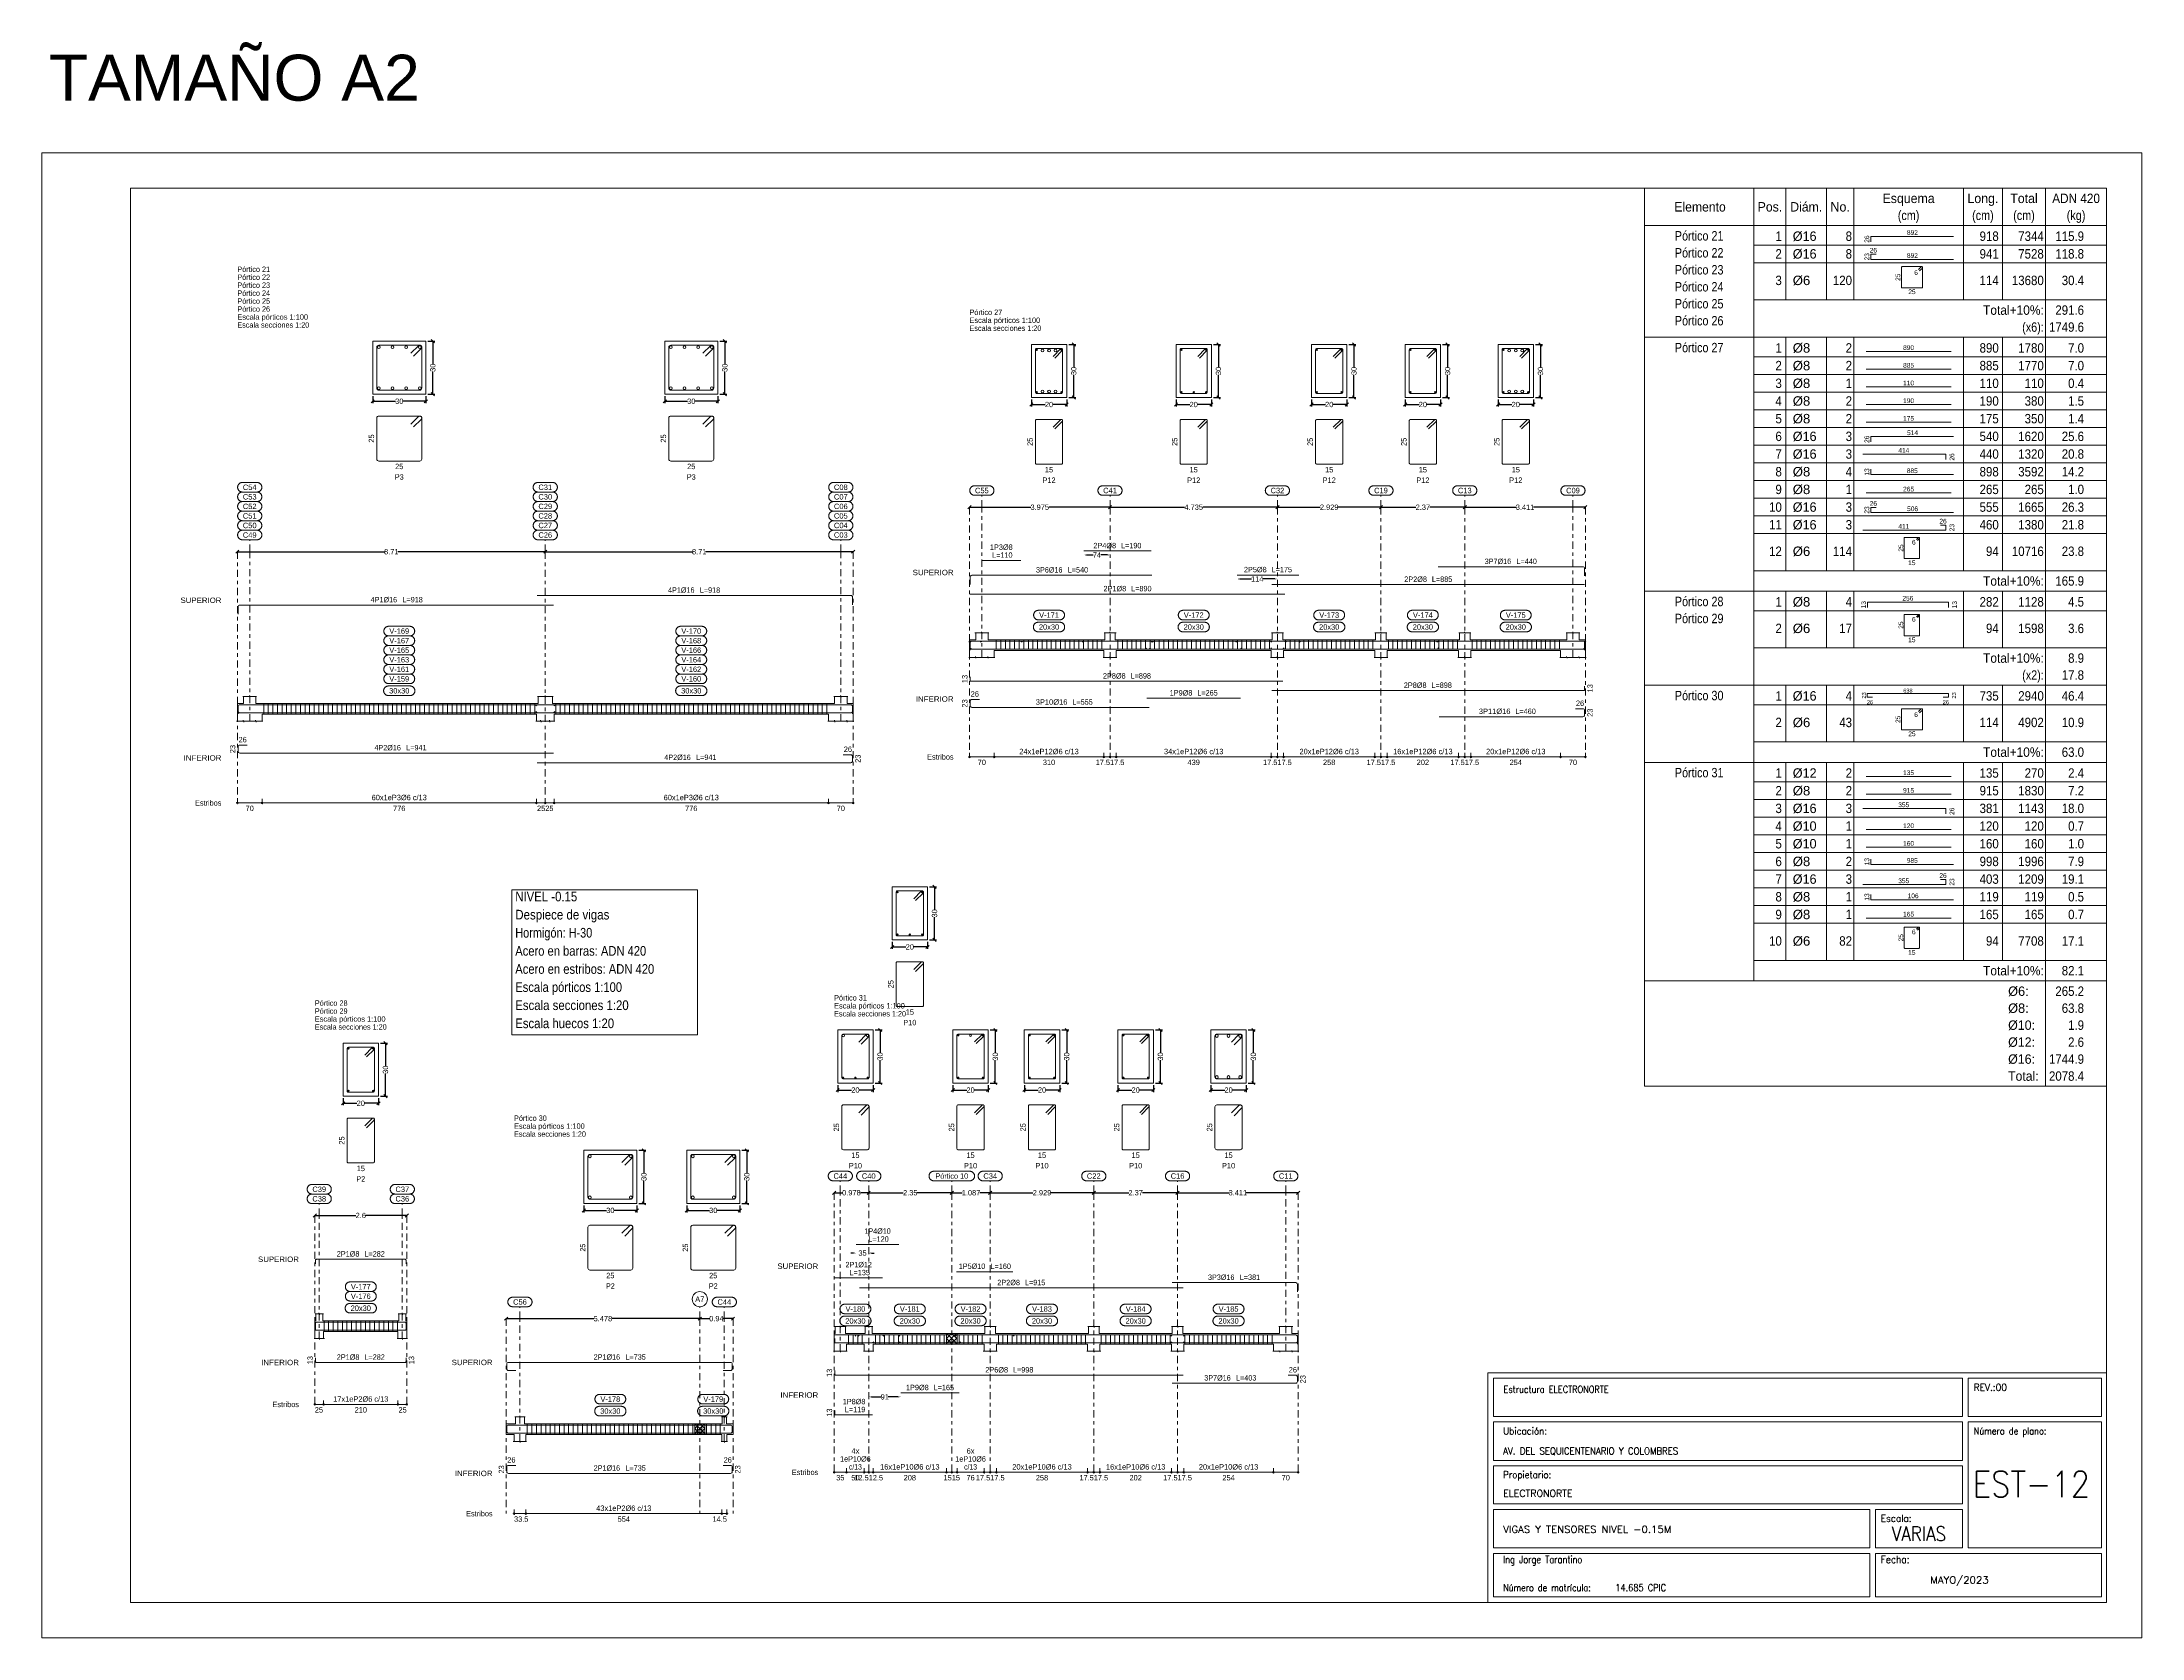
# Model space of a CAD drawing. Header units: millimetres. Extents: x 2 to 158, y -69 to 77.
# Drawn here: x 2.4 to 61.8, y -69.4 to -24.3 of the extents above; entities that cross this region are included whole.
import ezdxf
from ezdxf.enums import TextEntityAlignment as Align

# ---------------------------------------------------------------- set-up
doc = ezdxf.new("R2010")
doc.units = ezdxf.units.MM
doc.linetypes.add('CYPE_RAYAPUNTO', pattern=[0.4125, 0.2025, -0.105, 0, -0.105])
for name, color, linetype, lineweight in [('ALZ_ARM_LONG_ARM_TEXTOS', 3, 'Continuous', 9), ('ALZ_ARM_LONG_TXT_LONG', 3, 'Continuous', 9), ('ALZ_ARM_TRANS_TXT_EST', 3, 'Continuous', 9), ('ALZ_CONT_NUDOS', 122, 'Continuous', 9), ('ALZ_CONT_VIG_HORMIGON', 2, 'Continuous', 9), ('ALZ_COT_COT_ANCLAJES', 3, 'Continuous', 0), ('ALZ_COT_COT_ARM', 3, 'Continuous', 0), ('ALZ_COT_COT_EST', 3, 'Continuous', 0), ('ALZ_COT_COT_LIN_APOYOS', 2, 'CYPE_RAYAPUNTO', 0), ('ALZ_COT_LONGITUD_PROYECTADA', 122, 'Continuous', 0), ('ALZ_COT_TEXTOS_ESTRIBOS', 122, 'Continuous', 0), ('ALZ_REF_COT_LIN_AUX_COTA', 2, 'CYPE_RAYAPUNTO', 9), ('ALZ_REF_POSICIONES_ARMADURAS', 3, 'Continuous', 9), ('ALZ_REF_REF_ESCALA', 3, 'Continuous', 9), ('ALZ_REF_REF_NOMBRE', 3, 'Continuous', 9), ('ALZ_REF_REF_REFERENCIA', 3, 'Continuous', 9), ('ALZ_REF_REFERENCIA_PORTICO', 3, 'Continuous', 9), ('ALZ_REF_TEXTO_REF_NOMBRE', 3, 'Continuous', 9), ('ALZ_REF_TEXTO_REF_REFERENCIA', 3, 'Continuous', 9), ('ARM_LONGITUDINAL_Ø10', 103, 'Continuous', 9), ('ARM_LONGITUDINAL_Ø12', 171, 'Continuous', 9), ('ARM_LONGITUDINAL_Ø16', 212, 'Continuous', 9), ('ARM_LONGITUDINAL_Ø8', 32, 'Continuous', 9), ('ARM_TRANSVERSAL_Ø6', 151, 'Continuous', 9), ('CIM_REFEREN', 2, 'Continuous', 0), ('CYPE', 7, 'Continuous', 0), ('DESPIECES_TABLA', 7, 'Continuous', 9), ('RECUAD_LIMITES', 2, 'Continuous', 0), ('RECUAD_MARCO', 1, 'Continuous', 20), ('SEC_CONT_VIG_HORMIGON_SECCION', 2, 'Continuous', 9), ('SEC_COTAS_SEC_DIM_VIGA', 122, 'Continuous', 0), ('SEC_COTAS_TEXTOS_DESPIECE_ESTRIBADO', 122, 'Continuous', 0), ('SEC_REF_TXT_POSICIONES_ARM_ESTRIBOS', 1, 'Continuous', 9), ('TAB_COM_LINEAS', 1, 'Continuous', 9), ('TAB_COM_TEXTOS', 1, 'Continuous', 9), ('TABLAS', 1, 'Continuous', 9), ('TEXTO_TABLAS', 1, 'Continuous', 0), ('TEXTOS_COTAS_DESPIECES_TABLA', 1, 'Continuous', 0)]:
    doc.layers.add(name, color=color, linetype=linetype, lineweight=lineweight)
doc.styles.add('CYPETXT', font='romans__.ttf', dxfattribs={"height": 0.2})
doc.styles.add('CYPETXT_0.225_romans', font='arial.ttf', dxfattribs={"height": 0.15})
doc.styles.add('CYPETXT_romans', font='arial.ttf', dxfattribs={"height": 0.2})
doc.dimstyles.new('cype_arrow', dxfattribs={"dimtxt": 0.18, "dimasz": 0.075, "dimexe": 0.05625, "dimexo": 0.05625, "dimgap": 0, "dimtad": 0, "dimdec": 4, "dimzin": 0, "dimdsep": 46, "dimtxsty": 'CYPETXT_0.225_romans', "dimcen": 0.09, "dimadec": 0, "dimazin": 0, "dimtfac": 1, "dimtdec": 4, "dimtofl": 0, "dimtmove": 2, "dimatfit": 3, "dimfxl": 1, "dimtolj": 1, "dimtzin": 0, "dimarcsym": 0})
doc.dimstyles.new('cype_oblique', dxfattribs={"dimtxt": 0.18, "dimasz": 0.18, "dimexe": 0.05625, "dimexo": 0.05625, "dimgap": 0, "dimtad": 0, "dimdec": 4, "dimzin": 0, "dimdsep": 46, "dimtxsty": 'CYPETXT_0.225_romans', "dimblk": 'OBLIQUE', "dimtsz": 0.045, "dimcen": 0.09, "dimadec": 0, "dimazin": 0, "dimtfac": 1, "dimtdec": 4, "dimtofl": 0, "dimtmove": 2, "dimatfit": 3, "dimfxl": 1, "dimtolj": 1, "dimtzin": 0, "dimarcsym": 0})

# ---------------------------------------------------------------- blocks, each defined once
blk = doc.blocks.new('*D250')
at = {"layer": 'Defpoints', "color": 0, "transparency": 16777216}
for p in [(11.762, -34.235), (13.262, -34.235), (13.262, -34.434)]:
    blk.add_point(p, dxfattribs=at)
at = {"layer": 'SEC_COTAS_SEC_DIM_VIGA', "color": 0, "lineweight": -2, "transparency": 16777216}
for p, q in [((11.717, -34.479), (11.807, -34.389)), ((11.762, -34.291), (11.762, -34.49)), ((11.762, -34.434), (12.405, -34.434)), ((13.262, -34.434), (12.619, -34.434)), ((13.217, -34.479), (13.307, -34.389)), ((13.262, -34.291), (13.262, -34.49))]:
    blk.add_line(p, q, dxfattribs=at)
at = {"layer": 'SEC_COTAS_SEC_DIM_VIGA', "color": 0, "transparency": 16777216, "insert": (12.512, -34.434), "char_height": 0.15, "attachment_point": 5, "style": 'CYPETXT_0.225_romans'}
blk.add_mtext('\\A1;30', dxfattribs=at)
blk = doc.blocks.new('_OBLIQUE')
at = {"color": 0, "linetype": 'ByBlock', "lineweight": -2}
blk.add_line((-0.5, -0.5), (0.5, 0.5), dxfattribs=at)
blk = doc.blocks.new('*D251')
at = {"layer": 'Defpoints', "color": 0, "transparency": 16777216}
for p in [(13.262, -32.735), (13.462, -32.735), (13.262, -34.235)]:
    blk.add_point(p, dxfattribs=at)
at = {"layer": 'SEC_COTAS_SEC_DIM_VIGA', "color": 0, "lineweight": -2, "transparency": 16777216}
for p, q in [((13.318, -32.735), (13.518, -32.735)), ((13.507, -32.78), (13.417, -32.69)), ((13.462, -32.735), (13.462, -33.377)), ((13.462, -34.235), (13.462, -33.592)), ((13.318, -34.235), (13.518, -34.235)), ((13.507, -34.28), (13.417, -34.19))]:
    blk.add_line(p, q, dxfattribs=at)
at = {"layer": 'SEC_COTAS_SEC_DIM_VIGA', "color": 0, "transparency": 16777216, "insert": (13.462, -33.485), "char_height": 0.15, "attachment_point": 5, "rotation": 90, "style": 'CYPETXT_0.225_romans'}
blk.add_mtext('\\A1;30', dxfattribs=at)
blk = doc.blocks.new('*D252')
at = {"layer": 'Defpoints', "color": 0, "transparency": 16777216}
for p in [(20.022, -34.235), (21.522, -34.235), (21.522, -34.434)]:
    blk.add_point(p, dxfattribs=at)
at = {"layer": 'SEC_COTAS_SEC_DIM_VIGA', "color": 0, "lineweight": -2, "transparency": 16777216}
for p, q in [((19.977, -34.479), (20.067, -34.389)), ((20.022, -34.291), (20.022, -34.49)), ((20.022, -34.434), (20.665, -34.434)), ((21.522, -34.434), (20.879, -34.434)), ((21.477, -34.479), (21.567, -34.389)), ((21.522, -34.291), (21.522, -34.49))]:
    blk.add_line(p, q, dxfattribs=at)
at = {"layer": 'SEC_COTAS_SEC_DIM_VIGA', "color": 0, "transparency": 16777216, "insert": (20.772, -34.434), "char_height": 0.15, "attachment_point": 5, "style": 'CYPETXT_0.225_romans'}
blk.add_mtext('\\A1;30', dxfattribs=at)
blk = doc.blocks.new('*D253')
at = {"layer": 'Defpoints', "color": 0, "transparency": 16777216}
for p in [(21.522, -32.735), (21.722, -32.735), (21.522, -34.235)]:
    blk.add_point(p, dxfattribs=at)
at = {"layer": 'SEC_COTAS_SEC_DIM_VIGA', "color": 0, "lineweight": -2, "transparency": 16777216}
for p, q in [((21.578, -32.735), (21.778, -32.735)), ((21.767, -32.78), (21.677, -32.69)), ((21.722, -32.735), (21.722, -33.377)), ((21.722, -34.235), (21.722, -33.592)), ((21.578, -34.235), (21.778, -34.235)), ((21.767, -34.28), (21.677, -34.19))]:
    blk.add_line(p, q, dxfattribs=at)
at = {"layer": 'SEC_COTAS_SEC_DIM_VIGA', "color": 0, "transparency": 16777216, "insert": (21.722, -33.485), "char_height": 0.15, "attachment_point": 5, "rotation": 90, "style": 'CYPETXT_0.225_romans'}
blk.add_mtext('\\A1;30', dxfattribs=at)
blk = doc.blocks.new('*D254')
at = {"layer": 'ALZ_COT_LONGITUD_PROYECTADA', "color": 0, "lineweight": -2, "transparency": 16777216}
for p, q in [((7.887, -38.733), (7.977, -38.643)), ((7.932, -38.688), (12.107, -38.688)), ((16.642, -38.688), (12.468, -38.688)), ((16.597, -38.733), (16.687, -38.643))]:
    blk.add_line(p, q, dxfattribs=at)
at = {"layer": 'Defpoints', "color": 0, "transparency": 16777216}
for p in [(7.932, -38.688), (7.932, -38.688), (16.642, -38.688)]:
    blk.add_point(p, dxfattribs=at)
at = {"layer": 'ALZ_COT_LONGITUD_PROYECTADA', "color": 0, "transparency": 16777216, "insert": (12.287, -38.688), "char_height": 0.15, "attachment_point": 5, "style": 'CYPETXT_0.225_romans'}
blk.add_mtext('\\A1;8.71', dxfattribs=at)
blk = doc.blocks.new('*D255')
at = {"layer": 'ALZ_COT_LONGITUD_PROYECTADA', "color": 0, "lineweight": -2, "transparency": 16777216}
for p, q in [((16.597, -38.733), (16.687, -38.643)), ((16.642, -38.688), (20.817, -38.688)), ((25.352, -38.688), (21.178, -38.688)), ((25.307, -38.733), (25.397, -38.643))]:
    blk.add_line(p, q, dxfattribs=at)
at = {"layer": 'Defpoints', "color": 0, "transparency": 16777216}
for p in [(16.642, -38.688), (16.642, -38.688), (25.352, -38.688)]:
    blk.add_point(p, dxfattribs=at)
at = {"layer": 'ALZ_COT_LONGITUD_PROYECTADA', "color": 0, "transparency": 16777216, "insert": (20.997, -38.688), "char_height": 0.15, "attachment_point": 5, "style": 'CYPETXT_0.225_romans'}
blk.add_mtext('\\A1;8.71', dxfattribs=at)
blk = doc.blocks.new('*D256')
at = {"layer": 'Defpoints', "color": 0, "transparency": 16777216}
for p in [(30.392, -34.327), (31.392, -34.327), (31.392, -34.526)]:
    blk.add_point(p, dxfattribs=at)
at = {"layer": 'SEC_COTAS_SEC_DIM_VIGA', "color": 0, "lineweight": -2, "transparency": 16777216}
for p, q in [((30.392, -34.383), (30.392, -34.582)), ((31.392, -34.383), (31.392, -34.582)), ((30.347, -34.571), (30.437, -34.481)), ((30.392, -34.526), (30.783, -34.526)), ((31.392, -34.526), (31, -34.526)), ((31.347, -34.571), (31.437, -34.481))]:
    blk.add_line(p, q, dxfattribs=at)
at = {"layer": 'SEC_COTAS_SEC_DIM_VIGA', "color": 0, "transparency": 16777216, "insert": (30.892, -34.526), "char_height": 0.15, "attachment_point": 5, "style": 'CYPETXT_0.225_romans'}
blk.add_mtext('\\A1;20', dxfattribs=at)
blk = doc.blocks.new('*D257')
at = {"layer": 'Defpoints', "color": 0, "transparency": 16777216}
for p in [(31.392, -32.827), (31.591, -32.827), (31.392, -34.327)]:
    blk.add_point(p, dxfattribs=at)
at = {"layer": 'SEC_COTAS_SEC_DIM_VIGA', "color": 0, "lineweight": -2, "transparency": 16777216}
for p, q in [((31.448, -32.827), (31.647, -32.827)), ((31.636, -32.872), (31.546, -32.782)), ((31.591, -32.827), (31.591, -33.469)), ((31.591, -34.327), (31.591, -33.684)), ((31.448, -34.327), (31.647, -34.327)), ((31.636, -34.372), (31.546, -34.282))]:
    blk.add_line(p, q, dxfattribs=at)
at = {"layer": 'SEC_COTAS_SEC_DIM_VIGA', "color": 0, "transparency": 16777216, "insert": (31.591, -33.577), "char_height": 0.15, "attachment_point": 5, "rotation": 90, "style": 'CYPETXT_0.225_romans'}
blk.add_mtext('\\A1;30', dxfattribs=at)
blk = doc.blocks.new('*D258')
at = {"layer": 'Defpoints', "color": 0, "transparency": 16777216}
for p in [(34.484, -34.327), (35.484, -34.327), (35.484, -34.526)]:
    blk.add_point(p, dxfattribs=at)
at = {"layer": 'SEC_COTAS_SEC_DIM_VIGA', "color": 0, "lineweight": -2, "transparency": 16777216}
for p, q in [((34.484, -34.383), (34.484, -34.582)), ((35.484, -34.383), (35.484, -34.582)), ((34.439, -34.571), (34.529, -34.481)), ((34.484, -34.526), (34.876, -34.526)), ((35.484, -34.526), (35.093, -34.526)), ((35.439, -34.571), (35.529, -34.481))]:
    blk.add_line(p, q, dxfattribs=at)
at = {"layer": 'SEC_COTAS_SEC_DIM_VIGA', "color": 0, "transparency": 16777216, "insert": (34.984, -34.526), "char_height": 0.15, "attachment_point": 5, "style": 'CYPETXT_0.225_romans'}
blk.add_mtext('\\A1;20', dxfattribs=at)
blk = doc.blocks.new('*D259')
at = {"layer": 'Defpoints', "color": 0, "transparency": 16777216}
for p in [(35.484, -32.827), (35.684, -32.827), (35.484, -34.327)]:
    blk.add_point(p, dxfattribs=at)
at = {"layer": 'SEC_COTAS_SEC_DIM_VIGA', "color": 0, "lineweight": -2, "transparency": 16777216}
for p, q in [((35.54, -32.827), (35.74, -32.827)), ((35.729, -32.872), (35.639, -32.782)), ((35.684, -32.827), (35.684, -33.469)), ((35.684, -34.327), (35.684, -33.684)), ((35.54, -34.327), (35.74, -34.327)), ((35.729, -34.372), (35.639, -34.282))]:
    blk.add_line(p, q, dxfattribs=at)
at = {"layer": 'SEC_COTAS_SEC_DIM_VIGA', "color": 0, "transparency": 16777216, "insert": (35.684, -33.577), "char_height": 0.15, "attachment_point": 5, "rotation": 90, "style": 'CYPETXT_0.225_romans'}
blk.add_mtext('\\A1;30', dxfattribs=at)
blk = doc.blocks.new('*D260')
at = {"layer": 'Defpoints', "color": 0, "transparency": 16777216}
for p in [(38.316, -34.327), (39.316, -34.327), (39.316, -34.526)]:
    blk.add_point(p, dxfattribs=at)
at = {"layer": 'SEC_COTAS_SEC_DIM_VIGA', "color": 0, "lineweight": -2, "transparency": 16777216}
for p, q in [((38.316, -34.383), (38.316, -34.582)), ((39.316, -34.383), (39.316, -34.582)), ((38.271, -34.571), (38.361, -34.481)), ((38.316, -34.526), (38.708, -34.526)), ((39.316, -34.526), (38.925, -34.526)), ((39.271, -34.571), (39.361, -34.481))]:
    blk.add_line(p, q, dxfattribs=at)
at = {"layer": 'SEC_COTAS_SEC_DIM_VIGA', "color": 0, "transparency": 16777216, "insert": (38.816, -34.526), "char_height": 0.15, "attachment_point": 5, "style": 'CYPETXT_0.225_romans'}
blk.add_mtext('\\A1;20', dxfattribs=at)
blk = doc.blocks.new('*D261')
at = {"layer": 'Defpoints', "color": 0, "transparency": 16777216}
for p in [(39.316, -32.827), (39.516, -32.827), (39.316, -34.327)]:
    blk.add_point(p, dxfattribs=at)
at = {"layer": 'SEC_COTAS_SEC_DIM_VIGA', "color": 0, "lineweight": -2, "transparency": 16777216}
for p, q in [((39.372, -32.827), (39.572, -32.827)), ((39.561, -32.872), (39.471, -32.782)), ((39.516, -32.827), (39.516, -33.469)), ((39.516, -34.327), (39.516, -33.684)), ((39.372, -34.327), (39.572, -34.327)), ((39.561, -34.372), (39.471, -34.282))]:
    blk.add_line(p, q, dxfattribs=at)
at = {"layer": 'SEC_COTAS_SEC_DIM_VIGA', "color": 0, "transparency": 16777216, "insert": (39.516, -33.577), "char_height": 0.15, "attachment_point": 5, "rotation": 90, "style": 'CYPETXT_0.225_romans'}
blk.add_mtext('\\A1;30', dxfattribs=at)
blk = doc.blocks.new('*D262')
at = {"layer": 'Defpoints', "color": 0, "transparency": 16777216}
for p in [(40.966, -34.327), (41.966, -34.327), (41.966, -34.526)]:
    blk.add_point(p, dxfattribs=at)
at = {"layer": 'SEC_COTAS_SEC_DIM_VIGA', "color": 0, "lineweight": -2, "transparency": 16777216}
for p, q in [((40.966, -34.383), (40.966, -34.582)), ((41.966, -34.383), (41.966, -34.582)), ((40.921, -34.571), (41.011, -34.481)), ((40.966, -34.526), (41.357, -34.526)), ((41.966, -34.526), (41.574, -34.526)), ((41.921, -34.571), (42.011, -34.481))]:
    blk.add_line(p, q, dxfattribs=at)
at = {"layer": 'SEC_COTAS_SEC_DIM_VIGA', "color": 0, "transparency": 16777216, "insert": (41.466, -34.526), "char_height": 0.15, "attachment_point": 5, "style": 'CYPETXT_0.225_romans'}
blk.add_mtext('\\A1;20', dxfattribs=at)
blk = doc.blocks.new('*D263')
at = {"layer": 'Defpoints', "color": 0, "transparency": 16777216}
for p in [(41.966, -32.827), (42.165, -32.827), (41.966, -34.327)]:
    blk.add_point(p, dxfattribs=at)
at = {"layer": 'SEC_COTAS_SEC_DIM_VIGA', "color": 0, "lineweight": -2, "transparency": 16777216}
for p, q in [((42.022, -32.827), (42.222, -32.827)), ((42.21, -32.872), (42.12, -32.782)), ((42.165, -32.827), (42.165, -33.469)), ((42.165, -34.327), (42.165, -33.684)), ((42.022, -34.327), (42.222, -34.327)), ((42.21, -34.372), (42.12, -34.282))]:
    blk.add_line(p, q, dxfattribs=at)
at = {"layer": 'SEC_COTAS_SEC_DIM_VIGA', "color": 0, "transparency": 16777216, "insert": (42.165, -33.577), "char_height": 0.15, "attachment_point": 5, "rotation": 90, "style": 'CYPETXT_0.225_romans'}
blk.add_mtext('\\A1;30', dxfattribs=at)
blk = doc.blocks.new('*D264')
at = {"layer": 'Defpoints', "color": 0, "transparency": 16777216}
for p in [(43.594, -34.327), (44.594, -34.327), (44.594, -34.526)]:
    blk.add_point(p, dxfattribs=at)
at = {"layer": 'SEC_COTAS_SEC_DIM_VIGA', "color": 0, "lineweight": -2, "transparency": 16777216}
for p, q in [((43.594, -34.383), (43.594, -34.582)), ((44.594, -34.383), (44.594, -34.582)), ((43.549, -34.571), (43.639, -34.481)), ((43.594, -34.526), (43.985, -34.526)), ((44.594, -34.526), (44.202, -34.526)), ((44.549, -34.571), (44.639, -34.481))]:
    blk.add_line(p, q, dxfattribs=at)
at = {"layer": 'SEC_COTAS_SEC_DIM_VIGA', "color": 0, "transparency": 16777216, "insert": (44.094, -34.526), "char_height": 0.15, "attachment_point": 5, "style": 'CYPETXT_0.225_romans'}
blk.add_mtext('\\A1;20', dxfattribs=at)
blk = doc.blocks.new('*D265')
at = {"layer": 'Defpoints', "color": 0, "transparency": 16777216}
for p in [(44.594, -32.827), (44.793, -32.827), (44.594, -34.327)]:
    blk.add_point(p, dxfattribs=at)
at = {"layer": 'SEC_COTAS_SEC_DIM_VIGA', "color": 0, "lineweight": -2, "transparency": 16777216}
for p, q in [((44.65, -32.827), (44.849, -32.827)), ((44.838, -32.872), (44.748, -32.782)), ((44.793, -32.827), (44.793, -33.469)), ((44.793, -34.327), (44.793, -33.684)), ((44.65, -34.327), (44.849, -34.327)), ((44.838, -34.372), (44.748, -34.282))]:
    blk.add_line(p, q, dxfattribs=at)
at = {"layer": 'SEC_COTAS_SEC_DIM_VIGA', "color": 0, "transparency": 16777216, "insert": (44.793, -33.577), "char_height": 0.15, "attachment_point": 5, "rotation": 90, "style": 'CYPETXT_0.225_romans'}
blk.add_mtext('\\A1;30', dxfattribs=at)
blk = doc.blocks.new('*D266')
at = {"layer": 'ALZ_COT_LONGITUD_PROYECTADA', "color": 0, "lineweight": -2, "transparency": 16777216}
for p, q in [((28.597, -37.475), (28.687, -37.385)), ((32.572, -37.475), (32.662, -37.385)), ((28.642, -37.43), (30.375, -37.43)), ((32.617, -37.43), (30.883, -37.43))]:
    blk.add_line(p, q, dxfattribs=at)
at = {"layer": 'Defpoints', "color": 0, "transparency": 16777216}
for p in [(28.642, -37.43), (28.642, -37.43), (32.617, -37.43)]:
    blk.add_point(p, dxfattribs=at)
at = {"layer": 'ALZ_COT_LONGITUD_PROYECTADA', "color": 0, "transparency": 16777216, "insert": (30.629, -37.43), "char_height": 0.15, "attachment_point": 5, "style": 'CYPETXT_0.225_romans'}
blk.add_mtext('\\A1;3.975', dxfattribs=at)
blk = doc.blocks.new('*D267')
at = {"layer": 'ALZ_COT_LONGITUD_PROYECTADA', "color": 0, "lineweight": -2, "transparency": 16777216}
for p, q in [((32.572, -37.475), (32.662, -37.385)), ((37.307, -37.475), (37.397, -37.385)), ((32.617, -37.43), (34.727, -37.43)), ((37.352, -37.43), (35.241, -37.43))]:
    blk.add_line(p, q, dxfattribs=at)
at = {"layer": 'Defpoints', "color": 0, "transparency": 16777216}
for p in [(32.617, -37.43), (32.617, -37.43), (37.352, -37.43)]:
    blk.add_point(p, dxfattribs=at)
at = {"layer": 'ALZ_COT_LONGITUD_PROYECTADA', "color": 0, "transparency": 16777216, "insert": (34.984, -37.43), "char_height": 0.15, "attachment_point": 5, "style": 'CYPETXT_0.225_romans'}
blk.add_mtext('\\A1;4.735', dxfattribs=at)
blk = doc.blocks.new('*D268')
at = {"layer": 'ALZ_COT_LONGITUD_PROYECTADA', "color": 0, "lineweight": -2, "transparency": 16777216}
for p, q in [((37.307, -37.475), (37.397, -37.385)), ((40.236, -37.475), (40.326, -37.385)), ((37.352, -37.43), (38.562, -37.43)), ((40.281, -37.43), (39.071, -37.43))]:
    blk.add_line(p, q, dxfattribs=at)
at = {"layer": 'Defpoints', "color": 0, "transparency": 16777216}
for p in [(37.352, -37.43), (37.352, -37.43), (40.281, -37.43)]:
    blk.add_point(p, dxfattribs=at)
at = {"layer": 'ALZ_COT_LONGITUD_PROYECTADA', "color": 0, "transparency": 16777216, "insert": (38.816, -37.43), "char_height": 0.15, "attachment_point": 5, "style": 'CYPETXT_0.225_romans'}
blk.add_mtext('\\A1;2.929', dxfattribs=at)
blk = doc.blocks.new('*D269')
at = {"layer": 'ALZ_COT_LONGITUD_PROYECTADA', "color": 0, "lineweight": -2, "transparency": 16777216}
for p, q in [((40.236, -37.475), (40.326, -37.385)), ((42.606, -37.475), (42.696, -37.385)), ((40.281, -37.43), (41.27, -37.43)), ((42.651, -37.43), (41.662, -37.43))]:
    blk.add_line(p, q, dxfattribs=at)
at = {"layer": 'Defpoints', "color": 0, "transparency": 16777216}
for p in [(40.281, -37.43), (40.281, -37.43), (42.651, -37.43)]:
    blk.add_point(p, dxfattribs=at)
at = {"layer": 'ALZ_COT_LONGITUD_PROYECTADA', "color": 0, "transparency": 16777216, "insert": (41.466, -37.43), "char_height": 0.15, "attachment_point": 5, "style": 'CYPETXT_0.225_romans'}
blk.add_mtext('\\A1;2.37', dxfattribs=at)
blk = doc.blocks.new('*D270')
at = {"layer": 'ALZ_COT_LONGITUD_PROYECTADA', "color": 0, "lineweight": -2, "transparency": 16777216}
for p, q in [((42.606, -37.475), (42.696, -37.385)), ((46.017, -37.475), (46.107, -37.385)), ((42.651, -37.43), (44.118, -37.43)), ((46.062, -37.43), (44.595, -37.43))]:
    blk.add_line(p, q, dxfattribs=at)
at = {"layer": 'Defpoints', "color": 0, "transparency": 16777216}
for p in [(42.651, -37.43), (42.651, -37.43), (46.062, -37.43)]:
    blk.add_point(p, dxfattribs=at)
at = {"layer": 'ALZ_COT_LONGITUD_PROYECTADA', "color": 0, "transparency": 16777216, "insert": (44.356, -37.43), "char_height": 0.15, "attachment_point": 5, "style": 'CYPETXT_0.225_romans'}
blk.add_mtext('\\A1;3.411', dxfattribs=at)
blk = doc.blocks.new('*D74')
at = {"layer": 'ALZ_COT_COT_ARM', "color": 0, "lineweight": -2, "transparency": 16777216}
for p, q in [((31.951, -38.78), (32.14, -38.78)), ((32.542, -38.78), (32.353, -38.78))]:
    blk.add_line(p, q, dxfattribs=at)
at = {"layer": 'ALZ_COT_COT_ARM', "color": 0, "transparency": 16777216}
for points in [[(31.951, -38.767), (31.951, -38.792), (31.876, -38.78)], [(32.542, -38.767), (32.542, -38.792), (32.617, -38.78)]]:
    blk.add_solid(points, dxfattribs=at)
at = {"layer": 'Defpoints', "color": 0, "transparency": 16777216}
for p in [(31.876, -38.78), (32.617, -38.78), (32.617, -38.78)]:
    blk.add_point(p, dxfattribs=at)
at = {"layer": 'ALZ_COT_COT_ARM', "color": 0, "transparency": 16777216, "insert": (32.246, -38.78), "char_height": 0.15, "attachment_point": 5, "style": 'CYPETXT_0.225_romans'}
blk.add_mtext('\\A1;74', dxfattribs=at)
blk = doc.blocks.new('*D75')
at = {"layer": 'ALZ_COT_COT_ARM', "color": 0, "lineweight": -2, "transparency": 16777216}
for p, q in [((36.285, -39.459), (36.622, -39.459)), ((37.277, -39.459), (36.939, -39.459))]:
    blk.add_line(p, q, dxfattribs=at)
at = {"layer": 'ALZ_COT_COT_ARM', "color": 0, "transparency": 16777216}
for points in [[(36.285, -39.446), (36.285, -39.471), (36.21, -39.459)], [(37.277, -39.446), (37.277, -39.471), (37.352, -39.459)]]:
    blk.add_solid(points, dxfattribs=at)
at = {"layer": 'Defpoints', "color": 0, "transparency": 16777216}
for p in [(36.21, -39.459), (37.352, -39.459), (37.352, -39.459)]:
    blk.add_point(p, dxfattribs=at)
at = {"layer": 'ALZ_COT_COT_ARM', "color": 0, "transparency": 16777216, "insert": (36.781, -39.459), "char_height": 0.15, "attachment_point": 5, "style": 'CYPETXT_0.225_romans'}
blk.add_mtext('\\A1;114', dxfattribs=at)
blk = doc.blocks.new('*D76')
at = {"layer": 'Defpoints', "color": 0, "transparency": 16777216}
for p in [(10.924, -54.085), (11.924, -54.085), (11.924, -54.285)]:
    blk.add_point(p, dxfattribs=at)
at = {"layer": 'SEC_COTAS_SEC_DIM_VIGA', "color": 0, "lineweight": -2, "transparency": 16777216}
for p, q in [((10.879, -54.33), (10.969, -54.24)), ((10.924, -54.141), (10.924, -54.341)), ((10.924, -54.285), (11.315, -54.285)), ((11.924, -54.285), (11.532, -54.285)), ((11.879, -54.33), (11.969, -54.24)), ((11.924, -54.141), (11.924, -54.341))]:
    blk.add_line(p, q, dxfattribs=at)
at = {"layer": 'SEC_COTAS_SEC_DIM_VIGA', "color": 0, "transparency": 16777216, "insert": (11.424, -54.285), "char_height": 0.15, "attachment_point": 5, "style": 'CYPETXT_0.225_romans'}
blk.add_mtext('\\A1;20', dxfattribs=at)
blk = doc.blocks.new('*D77')
at = {"layer": 'Defpoints', "color": 0, "transparency": 16777216}
for p in [(11.924, -52.585), (12.123, -52.585), (11.924, -54.085)]:
    blk.add_point(p, dxfattribs=at)
at = {"layer": 'SEC_COTAS_SEC_DIM_VIGA', "color": 0, "lineweight": -2, "transparency": 16777216}
for p, q in [((11.98, -52.585), (12.18, -52.585)), ((12.168, -52.63), (12.078, -52.54)), ((12.123, -52.585), (12.123, -53.228)), ((12.123, -54.085), (12.123, -53.442)), ((12.168, -54.13), (12.078, -54.04)), ((11.98, -54.085), (12.18, -54.085))]:
    blk.add_line(p, q, dxfattribs=at)
at = {"layer": 'SEC_COTAS_SEC_DIM_VIGA', "color": 0, "transparency": 16777216, "insert": (12.123, -53.335), "char_height": 0.15, "attachment_point": 5, "rotation": 90, "style": 'CYPETXT_0.225_romans'}
blk.add_mtext('\\A1;30', dxfattribs=at)
blk = doc.blocks.new('*D78')
at = {"layer": 'ALZ_COT_LONGITUD_PROYECTADA', "color": 0, "lineweight": -2, "transparency": 16777216}
for p, q in [((10.079, -57.503), (10.169, -57.413)), ((10.124, -57.458), (11.286, -57.458)), ((12.724, -57.458), (11.562, -57.458)), ((12.679, -57.503), (12.769, -57.413))]:
    blk.add_line(p, q, dxfattribs=at)
at = {"layer": 'Defpoints', "color": 0, "transparency": 16777216}
for p in [(10.124, -57.458), (10.124, -57.458), (12.724, -57.458)]:
    blk.add_point(p, dxfattribs=at)
at = {"layer": 'ALZ_COT_LONGITUD_PROYECTADA', "color": 0, "transparency": 16777216, "insert": (11.424, -57.458), "char_height": 0.15, "attachment_point": 5, "style": 'CYPETXT_0.225_romans'}
blk.add_mtext('\\A1;2.6', dxfattribs=at)
blk = doc.blocks.new('*D79')
at = {"layer": 'Defpoints', "color": 0, "transparency": 16777216}
for p in [(17.733, -57.114), (19.233, -57.114), (19.233, -57.314)]:
    blk.add_point(p, dxfattribs=at)
at = {"layer": 'SEC_COTAS_SEC_DIM_VIGA', "color": 0, "lineweight": -2, "transparency": 16777216}
for p, q in [((17.688, -57.359), (17.778, -57.269)), ((17.733, -57.171), (17.733, -57.37)), ((17.733, -57.314), (18.376, -57.314)), ((19.233, -57.314), (18.59, -57.314)), ((19.188, -57.359), (19.278, -57.269)), ((19.233, -57.171), (19.233, -57.37))]:
    blk.add_line(p, q, dxfattribs=at)
at = {"layer": 'SEC_COTAS_SEC_DIM_VIGA', "color": 0, "transparency": 16777216, "insert": (18.483, -57.314), "char_height": 0.15, "attachment_point": 5, "style": 'CYPETXT_0.225_romans'}
blk.add_mtext('\\A1;30', dxfattribs=at)
blk = doc.blocks.new('*D80')
at = {"layer": 'Defpoints', "color": 0, "transparency": 16777216}
for p in [(19.233, -55.614), (19.432, -55.614), (19.233, -57.114)]:
    blk.add_point(p, dxfattribs=at)
at = {"layer": 'SEC_COTAS_SEC_DIM_VIGA', "color": 0, "lineweight": -2, "transparency": 16777216}
for p, q in [((19.289, -55.614), (19.489, -55.614)), ((19.477, -55.659), (19.387, -55.569)), ((19.432, -55.614), (19.432, -56.257)), ((19.432, -57.114), (19.432, -56.472)), ((19.289, -57.114), (19.489, -57.114)), ((19.477, -57.159), (19.387, -57.069))]:
    blk.add_line(p, q, dxfattribs=at)
at = {"layer": 'SEC_COTAS_SEC_DIM_VIGA', "color": 0, "transparency": 16777216, "insert": (19.432, -56.364), "char_height": 0.15, "attachment_point": 5, "rotation": 90, "style": 'CYPETXT_0.225_romans'}
blk.add_mtext('\\A1;30', dxfattribs=at)
blk = doc.blocks.new('*D81')
at = {"layer": 'Defpoints', "color": 0, "transparency": 16777216}
for p in [(20.644, -57.114), (22.144, -57.114), (22.144, -57.314)]:
    blk.add_point(p, dxfattribs=at)
at = {"layer": 'SEC_COTAS_SEC_DIM_VIGA', "color": 0, "lineweight": -2, "transparency": 16777216}
for p, q in [((20.599, -57.359), (20.689, -57.269)), ((20.644, -57.171), (20.644, -57.37)), ((20.644, -57.314), (21.287, -57.314)), ((22.144, -57.314), (21.501, -57.314)), ((22.099, -57.359), (22.189, -57.269)), ((22.144, -57.171), (22.144, -57.37))]:
    blk.add_line(p, q, dxfattribs=at)
at = {"layer": 'SEC_COTAS_SEC_DIM_VIGA', "color": 0, "transparency": 16777216, "insert": (21.394, -57.314), "char_height": 0.15, "attachment_point": 5, "style": 'CYPETXT_0.225_romans'}
blk.add_mtext('\\A1;30', dxfattribs=at)
blk = doc.blocks.new('*D82')
at = {"layer": 'Defpoints', "color": 0, "transparency": 16777216}
for p in [(22.144, -55.614), (22.343, -55.614), (22.144, -57.114)]:
    blk.add_point(p, dxfattribs=at)
at = {"layer": 'SEC_COTAS_SEC_DIM_VIGA', "color": 0, "lineweight": -2, "transparency": 16777216}
for p, q in [((22.2, -55.614), (22.399, -55.614)), ((22.388, -55.659), (22.298, -55.569)), ((22.343, -55.614), (22.343, -56.257)), ((22.343, -57.114), (22.343, -56.472)), ((22.2, -57.114), (22.399, -57.114)), ((22.388, -57.159), (22.298, -57.069))]:
    blk.add_line(p, q, dxfattribs=at)
at = {"layer": 'SEC_COTAS_SEC_DIM_VIGA', "color": 0, "transparency": 16777216, "insert": (22.343, -56.364), "char_height": 0.15, "attachment_point": 5, "rotation": 90, "style": 'CYPETXT_0.225_romans'}
blk.add_mtext('\\A1;30', dxfattribs=at)
blk = doc.blocks.new('*D83')
at = {"layer": 'ALZ_COT_LONGITUD_PROYECTADA', "color": 0, "lineweight": -2, "transparency": 16777216}
for p, q in [((15.489, -60.42), (15.579, -60.33)), ((15.534, -60.375), (18.02, -60.375)), ((21.012, -60.375), (18.527, -60.375)), ((20.967, -60.42), (21.057, -60.33))]:
    blk.add_line(p, q, dxfattribs=at)
at = {"layer": 'Defpoints', "color": 0, "transparency": 16777216}
for p in [(15.534, -60.375), (15.534, -60.375), (21.012, -60.375)]:
    blk.add_point(p, dxfattribs=at)
at = {"layer": 'ALZ_COT_LONGITUD_PROYECTADA', "color": 0, "transparency": 16777216, "insert": (18.273, -60.375), "char_height": 0.15, "attachment_point": 5, "style": 'CYPETXT_0.225_romans'}
blk.add_mtext('\\A1;5.478', dxfattribs=at)
blk = doc.blocks.new('*D84')
at = {"layer": 'ALZ_COT_LONGITUD_PROYECTADA', "color": 0, "lineweight": -2, "transparency": 16777216}
for p, q in [((20.967, -60.42), (21.057, -60.33)), ((21.012, -60.375), (21.288, -60.375)), ((21.953, -60.375), (21.677, -60.375)), ((21.908, -60.42), (21.998, -60.33))]:
    blk.add_line(p, q, dxfattribs=at)
at = {"layer": 'Defpoints', "color": 0, "transparency": 16777216}
for p in [(21.012, -60.375), (21.012, -60.375), (21.953, -60.375)]:
    blk.add_point(p, dxfattribs=at)
at = {"layer": 'ALZ_COT_LONGITUD_PROYECTADA', "color": 0, "transparency": 16777216, "insert": (21.483, -60.375), "char_height": 0.15, "attachment_point": 5, "style": 'CYPETXT_0.225_romans'}
blk.add_mtext('\\A1;0.94', dxfattribs=at)
blk = doc.blocks.new('*D85')
at = {"layer": 'Defpoints', "color": 0, "transparency": 16777216}
for p in [(24.915, -53.712), (25.915, -53.712), (25.915, -53.911)]:
    blk.add_point(p, dxfattribs=at)
at = {"layer": 'SEC_COTAS_SEC_DIM_VIGA', "color": 0, "lineweight": -2, "transparency": 16777216}
for p, q in [((24.87, -53.956), (24.96, -53.866)), ((24.915, -53.768), (24.915, -53.967)), ((24.915, -53.911), (25.306, -53.911)), ((25.915, -53.911), (25.523, -53.911)), ((25.87, -53.956), (25.96, -53.866)), ((25.915, -53.768), (25.915, -53.967))]:
    blk.add_line(p, q, dxfattribs=at)
at = {"layer": 'SEC_COTAS_SEC_DIM_VIGA', "color": 0, "transparency": 16777216, "insert": (25.415, -53.911), "char_height": 0.15, "attachment_point": 5, "style": 'CYPETXT_0.225_romans'}
blk.add_mtext('\\A1;20', dxfattribs=at)
blk = doc.blocks.new('*D86')
at = {"layer": 'Defpoints', "color": 0, "transparency": 16777216}
for p in [(25.915, -52.212), (26.114, -52.212), (25.915, -53.712)]:
    blk.add_point(p, dxfattribs=at)
at = {"layer": 'SEC_COTAS_SEC_DIM_VIGA', "color": 0, "lineweight": -2, "transparency": 16777216}
for p, q in [((25.971, -52.212), (26.17, -52.212)), ((26.159, -52.257), (26.069, -52.167)), ((26.114, -52.212), (26.114, -52.855)), ((26.114, -53.712), (26.114, -53.069)), ((25.971, -53.712), (26.17, -53.712)), ((26.159, -53.757), (26.069, -53.667))]:
    blk.add_line(p, q, dxfattribs=at)
at = {"layer": 'SEC_COTAS_SEC_DIM_VIGA', "color": 0, "transparency": 16777216, "insert": (26.114, -52.962), "char_height": 0.15, "attachment_point": 5, "rotation": 90, "style": 'CYPETXT_0.225_romans'}
blk.add_mtext('\\A1;30', dxfattribs=at)
blk = doc.blocks.new('*D87')
at = {"layer": 'Defpoints', "color": 0, "transparency": 16777216}
for p in [(26.454, -49.664), (27.454, -49.664), (27.454, -49.864)]:
    blk.add_point(p, dxfattribs=at)
at = {"layer": 'SEC_COTAS_SEC_DIM_VIGA', "color": 0, "lineweight": -2, "transparency": 16777216}
for p, q in [((26.409, -49.909), (26.499, -49.819)), ((26.454, -49.72), (26.454, -49.92)), ((26.454, -49.864), (26.845, -49.864)), ((27.454, -49.864), (27.062, -49.864)), ((27.409, -49.909), (27.499, -49.819)), ((27.454, -49.72), (27.454, -49.92))]:
    blk.add_line(p, q, dxfattribs=at)
at = {"layer": 'SEC_COTAS_SEC_DIM_VIGA', "color": 0, "transparency": 16777216, "insert": (26.954, -49.864), "char_height": 0.15, "attachment_point": 5, "style": 'CYPETXT_0.225_romans'}
blk.add_mtext('\\A1;20', dxfattribs=at)
blk = doc.blocks.new('*D88')
at = {"layer": 'Defpoints', "color": 0, "transparency": 16777216}
for p in [(27.454, -48.164), (27.653, -48.164), (27.454, -49.664)]:
    blk.add_point(p, dxfattribs=at)
at = {"layer": 'SEC_COTAS_SEC_DIM_VIGA', "color": 0, "lineweight": -2, "transparency": 16777216}
for p, q in [((27.51, -48.164), (27.71, -48.164)), ((27.698, -48.209), (27.608, -48.119)), ((27.653, -48.164), (27.653, -48.807)), ((27.653, -49.664), (27.653, -49.021)), ((27.51, -49.664), (27.71, -49.664)), ((27.698, -49.709), (27.608, -49.619))]:
    blk.add_line(p, q, dxfattribs=at)
at = {"layer": 'SEC_COTAS_SEC_DIM_VIGA', "color": 0, "transparency": 16777216, "insert": (27.653, -48.914), "char_height": 0.15, "attachment_point": 5, "rotation": 90, "style": 'CYPETXT_0.225_romans'}
blk.add_mtext('\\A1;30', dxfattribs=at)
blk = doc.blocks.new('*D89')
at = {"layer": 'Defpoints', "color": 0, "transparency": 16777216}
for p in [(28.172, -53.712), (29.172, -53.712), (29.172, -53.911)]:
    blk.add_point(p, dxfattribs=at)
at = {"layer": 'SEC_COTAS_SEC_DIM_VIGA', "color": 0, "lineweight": -2, "transparency": 16777216}
for p, q in [((28.127, -53.956), (28.217, -53.866)), ((28.172, -53.768), (28.172, -53.967)), ((28.172, -53.911), (28.564, -53.911)), ((29.172, -53.911), (28.781, -53.911)), ((29.127, -53.956), (29.217, -53.866)), ((29.172, -53.768), (29.172, -53.967))]:
    blk.add_line(p, q, dxfattribs=at)
at = {"layer": 'SEC_COTAS_SEC_DIM_VIGA', "color": 0, "transparency": 16777216, "insert": (28.672, -53.911), "char_height": 0.15, "attachment_point": 5, "style": 'CYPETXT_0.225_romans'}
blk.add_mtext('\\A1;20', dxfattribs=at)
blk = doc.blocks.new('*D90')
at = {"layer": 'Defpoints', "color": 0, "transparency": 16777216}
for p in [(29.172, -52.212), (29.372, -52.212), (29.172, -53.712)]:
    blk.add_point(p, dxfattribs=at)
at = {"layer": 'SEC_COTAS_SEC_DIM_VIGA', "color": 0, "lineweight": -2, "transparency": 16777216}
for p, q in [((29.228, -52.212), (29.428, -52.212)), ((29.417, -52.257), (29.327, -52.167)), ((29.372, -52.212), (29.372, -52.855)), ((29.372, -53.712), (29.372, -53.069)), ((29.228, -53.712), (29.428, -53.712)), ((29.417, -53.757), (29.327, -53.667))]:
    blk.add_line(p, q, dxfattribs=at)
at = {"layer": 'SEC_COTAS_SEC_DIM_VIGA', "color": 0, "transparency": 16777216, "insert": (29.372, -52.962), "char_height": 0.15, "attachment_point": 5, "rotation": 90, "style": 'CYPETXT_0.225_romans'}
blk.add_mtext('\\A1;30', dxfattribs=at)
blk = doc.blocks.new('*D91')
at = {"layer": 'Defpoints', "color": 0, "transparency": 16777216}
for p in [(30.193, -53.712), (31.193, -53.712), (31.193, -53.911)]:
    blk.add_point(p, dxfattribs=at)
at = {"layer": 'SEC_COTAS_SEC_DIM_VIGA', "color": 0, "lineweight": -2, "transparency": 16777216}
for p, q in [((30.148, -53.956), (30.238, -53.866)), ((30.193, -53.768), (30.193, -53.967)), ((30.193, -53.911), (30.584, -53.911)), ((31.193, -53.911), (30.801, -53.911)), ((31.148, -53.956), (31.238, -53.866)), ((31.193, -53.768), (31.193, -53.967))]:
    blk.add_line(p, q, dxfattribs=at)
at = {"layer": 'SEC_COTAS_SEC_DIM_VIGA', "color": 0, "transparency": 16777216, "insert": (30.693, -53.911), "char_height": 0.15, "attachment_point": 5, "style": 'CYPETXT_0.225_romans'}
blk.add_mtext('\\A1;20', dxfattribs=at)
blk = doc.blocks.new('*D92')
at = {"layer": 'Defpoints', "color": 0, "transparency": 16777216}
for p in [(31.193, -52.212), (31.392, -52.212), (31.193, -53.712)]:
    blk.add_point(p, dxfattribs=at)
at = {"layer": 'SEC_COTAS_SEC_DIM_VIGA', "color": 0, "lineweight": -2, "transparency": 16777216}
for p, q in [((31.249, -52.212), (31.448, -52.212)), ((31.437, -52.257), (31.347, -52.167)), ((31.392, -52.212), (31.392, -52.855)), ((31.392, -53.712), (31.392, -53.069)), ((31.249, -53.712), (31.448, -53.712)), ((31.437, -53.757), (31.347, -53.667))]:
    blk.add_line(p, q, dxfattribs=at)
at = {"layer": 'SEC_COTAS_SEC_DIM_VIGA', "color": 0, "transparency": 16777216, "insert": (31.392, -52.962), "char_height": 0.15, "attachment_point": 5, "rotation": 90, "style": 'CYPETXT_0.225_romans'}
blk.add_mtext('\\A1;30', dxfattribs=at)
blk = doc.blocks.new('*D93')
at = {"layer": 'Defpoints', "color": 0, "transparency": 16777216}
for p in [(32.842, -53.712), (33.842, -53.712), (33.842, -53.911)]:
    blk.add_point(p, dxfattribs=at)
at = {"layer": 'SEC_COTAS_SEC_DIM_VIGA', "color": 0, "lineweight": -2, "transparency": 16777216}
for p, q in [((32.797, -53.956), (32.887, -53.866)), ((32.842, -53.768), (32.842, -53.967)), ((32.842, -53.911), (33.234, -53.911)), ((33.842, -53.911), (33.451, -53.911)), ((33.797, -53.956), (33.887, -53.866)), ((33.842, -53.768), (33.842, -53.967))]:
    blk.add_line(p, q, dxfattribs=at)
at = {"layer": 'SEC_COTAS_SEC_DIM_VIGA', "color": 0, "transparency": 16777216, "insert": (33.342, -53.911), "char_height": 0.15, "attachment_point": 5, "style": 'CYPETXT_0.225_romans'}
blk.add_mtext('\\A1;20', dxfattribs=at)
blk = doc.blocks.new('*D94')
at = {"layer": 'Defpoints', "color": 0, "transparency": 16777216}
for p in [(33.842, -52.212), (34.042, -52.212), (33.842, -53.712)]:
    blk.add_point(p, dxfattribs=at)
at = {"layer": 'SEC_COTAS_SEC_DIM_VIGA', "color": 0, "lineweight": -2, "transparency": 16777216}
for p, q in [((33.899, -52.212), (34.098, -52.212)), ((34.087, -52.257), (33.997, -52.167)), ((34.042, -52.212), (34.042, -52.855)), ((34.042, -53.712), (34.042, -53.069)), ((33.899, -53.712), (34.098, -53.712)), ((34.087, -53.757), (33.997, -53.667))]:
    blk.add_line(p, q, dxfattribs=at)
at = {"layer": 'SEC_COTAS_SEC_DIM_VIGA', "color": 0, "transparency": 16777216, "insert": (34.042, -52.962), "char_height": 0.15, "attachment_point": 5, "rotation": 90, "style": 'CYPETXT_0.225_romans'}
blk.add_mtext('\\A1;30', dxfattribs=at)
blk = doc.blocks.new('*D95')
at = {"layer": 'Defpoints', "color": 0, "transparency": 16777216}
for p in [(35.47, -53.712), (36.47, -53.712), (36.47, -53.911)]:
    blk.add_point(p, dxfattribs=at)
at = {"layer": 'SEC_COTAS_SEC_DIM_VIGA', "color": 0, "lineweight": -2, "transparency": 16777216}
for p, q in [((35.425, -53.956), (35.515, -53.866)), ((35.47, -53.768), (35.47, -53.967)), ((35.47, -53.911), (35.862, -53.911)), ((36.47, -53.911), (36.079, -53.911)), ((36.425, -53.956), (36.515, -53.866)), ((36.47, -53.768), (36.47, -53.967))]:
    blk.add_line(p, q, dxfattribs=at)
at = {"layer": 'SEC_COTAS_SEC_DIM_VIGA', "color": 0, "transparency": 16777216, "insert": (35.97, -53.911), "char_height": 0.15, "attachment_point": 5, "style": 'CYPETXT_0.225_romans'}
blk.add_mtext('\\A1;20', dxfattribs=at)
blk = doc.blocks.new('*D96')
at = {"layer": 'Defpoints', "color": 0, "transparency": 16777216}
for p in [(36.47, -52.212), (36.67, -52.212), (36.47, -53.712)]:
    blk.add_point(p, dxfattribs=at)
at = {"layer": 'SEC_COTAS_SEC_DIM_VIGA', "color": 0, "lineweight": -2, "transparency": 16777216}
for p, q in [((36.526, -52.212), (36.726, -52.212)), ((36.715, -52.257), (36.625, -52.167)), ((36.67, -52.212), (36.67, -52.855)), ((36.67, -53.712), (36.67, -53.069)), ((36.526, -53.712), (36.726, -53.712)), ((36.715, -53.757), (36.625, -53.667))]:
    blk.add_line(p, q, dxfattribs=at)
at = {"layer": 'SEC_COTAS_SEC_DIM_VIGA', "color": 0, "transparency": 16777216, "insert": (36.67, -52.962), "char_height": 0.15, "attachment_point": 5, "rotation": 90, "style": 'CYPETXT_0.225_romans'}
blk.add_mtext('\\A1;30', dxfattribs=at)
blk = doc.blocks.new('*D97')
at = {"layer": 'ALZ_COT_LONGITUD_PROYECTADA', "color": 0, "lineweight": -2, "transparency": 16777216}
for p, q in [((24.768, -56.86), (24.858, -56.77)), ((24.813, -56.815), (25.049, -56.815)), ((25.791, -56.815), (25.555, -56.815)), ((25.746, -56.86), (25.836, -56.77))]:
    blk.add_line(p, q, dxfattribs=at)
at = {"layer": 'Defpoints', "color": 0, "transparency": 16777216}
for p in [(24.813, -56.815), (24.813, -56.815), (25.791, -56.815)]:
    blk.add_point(p, dxfattribs=at)
at = {"layer": 'ALZ_COT_LONGITUD_PROYECTADA', "color": 0, "transparency": 16777216, "insert": (25.302, -56.815), "char_height": 0.15, "attachment_point": 5, "style": 'CYPETXT_0.225_romans'}
blk.add_mtext('\\A1;0.978', dxfattribs=at)
blk = doc.blocks.new('*D98')
at = {"layer": 'ALZ_COT_LONGITUD_PROYECTADA', "color": 0, "lineweight": -2, "transparency": 16777216}
for p, q in [((25.746, -56.86), (25.836, -56.77)), ((25.791, -56.815), (26.77, -56.815)), ((28.141, -56.815), (27.163, -56.815)), ((28.096, -56.86), (28.186, -56.77))]:
    blk.add_line(p, q, dxfattribs=at)
at = {"layer": 'Defpoints', "color": 0, "transparency": 16777216}
for p in [(25.791, -56.815), (25.791, -56.815), (28.141, -56.815)]:
    blk.add_point(p, dxfattribs=at)
at = {"layer": 'ALZ_COT_LONGITUD_PROYECTADA', "color": 0, "transparency": 16777216, "insert": (26.966, -56.815), "char_height": 0.15, "attachment_point": 5, "style": 'CYPETXT_0.225_romans'}
blk.add_mtext('\\A1;2.35', dxfattribs=at)
blk = doc.blocks.new('*D99')
at = {"layer": 'ALZ_COT_LONGITUD_PROYECTADA', "color": 0, "lineweight": -2, "transparency": 16777216}
for p, q in [((28.096, -56.86), (28.186, -56.77)), ((28.141, -56.815), (28.439, -56.815)), ((29.228, -56.815), (28.931, -56.815)), ((29.183, -56.86), (29.273, -56.77))]:
    blk.add_line(p, q, dxfattribs=at)
at = {"layer": 'Defpoints', "color": 0, "transparency": 16777216}
for p in [(28.141, -56.815), (28.141, -56.815), (29.228, -56.815)]:
    blk.add_point(p, dxfattribs=at)
at = {"layer": 'ALZ_COT_LONGITUD_PROYECTADA', "color": 0, "transparency": 16777216, "insert": (28.685, -56.815), "char_height": 0.15, "attachment_point": 5, "style": 'CYPETXT_0.225_romans'}
blk.add_mtext('\\A1;1.087', dxfattribs=at)
blk = doc.blocks.new('*D100')
at = {"layer": 'ALZ_COT_LONGITUD_PROYECTADA', "color": 0, "lineweight": -2, "transparency": 16777216}
for p, q in [((29.183, -56.86), (29.273, -56.77)), ((29.228, -56.815), (30.438, -56.815)), ((32.157, -56.815), (30.947, -56.815)), ((32.112, -56.86), (32.202, -56.77))]:
    blk.add_line(p, q, dxfattribs=at)
at = {"layer": 'Defpoints', "color": 0, "transparency": 16777216}
for p in [(29.228, -56.815), (29.228, -56.815), (32.157, -56.815)]:
    blk.add_point(p, dxfattribs=at)
at = {"layer": 'ALZ_COT_LONGITUD_PROYECTADA', "color": 0, "transparency": 16777216, "insert": (30.693, -56.815), "char_height": 0.15, "attachment_point": 5, "style": 'CYPETXT_0.225_romans'}
blk.add_mtext('\\A1;2.929', dxfattribs=at)
blk = doc.blocks.new('*D101')
at = {"layer": 'ALZ_COT_LONGITUD_PROYECTADA', "color": 0, "lineweight": -2, "transparency": 16777216}
for p, q in [((32.112, -56.86), (32.202, -56.77)), ((32.157, -56.815), (33.146, -56.815)), ((34.527, -56.815), (33.538, -56.815)), ((34.482, -56.86), (34.572, -56.77))]:
    blk.add_line(p, q, dxfattribs=at)
at = {"layer": 'Defpoints', "color": 0, "transparency": 16777216}
for p in [(32.157, -56.815), (32.157, -56.815), (34.527, -56.815)]:
    blk.add_point(p, dxfattribs=at)
at = {"layer": 'ALZ_COT_LONGITUD_PROYECTADA', "color": 0, "transparency": 16777216, "insert": (33.342, -56.815), "char_height": 0.15, "attachment_point": 5, "style": 'CYPETXT_0.225_romans'}
blk.add_mtext('\\A1;2.37', dxfattribs=at)
blk = doc.blocks.new('*D102')
at = {"layer": 'ALZ_COT_LONGITUD_PROYECTADA', "color": 0, "lineweight": -2, "transparency": 16777216}
for p, q in [((34.482, -56.86), (34.572, -56.77)), ((34.527, -56.815), (35.994, -56.815)), ((37.938, -56.815), (36.471, -56.815)), ((37.893, -56.86), (37.983, -56.77))]:
    blk.add_line(p, q, dxfattribs=at)
at = {"layer": 'Defpoints', "color": 0, "transparency": 16777216}
for p in [(34.527, -56.815), (34.527, -56.815), (37.938, -56.815)]:
    blk.add_point(p, dxfattribs=at)
at = {"layer": 'ALZ_COT_LONGITUD_PROYECTADA', "color": 0, "transparency": 16777216, "insert": (36.233, -56.815), "char_height": 0.15, "attachment_point": 5, "style": 'CYPETXT_0.225_romans'}
blk.add_mtext('\\A1;3.411', dxfattribs=at)
blk = doc.blocks.new('*D103')
at = {"layer": 'ALZ_COT_COT_ARM', "color": 0, "lineweight": -2, "transparency": 16777216}
for p, q in [((25.365, -58.52), (25.29, -58.52)), ((25.866, -58.52), (25.941, -58.52))]:
    blk.add_line(p, q, dxfattribs=at)
at = {"layer": 'ALZ_COT_COT_ARM', "color": 0, "transparency": 16777216}
for points in [[(25.365, -58.508), (25.365, -58.533), (25.44, -58.52)], [(25.866, -58.508), (25.866, -58.533), (25.791, -58.52)]]:
    blk.add_solid(points, dxfattribs=at)
at = {"layer": 'Defpoints', "color": 0, "transparency": 16777216}
for p in [(25.44, -58.52), (25.791, -58.52), (25.791, -58.52)]:
    blk.add_point(p, dxfattribs=at)
at = {"layer": 'ALZ_COT_COT_ARM', "color": 0, "transparency": 16777216, "insert": (25.616, -58.52), "char_height": 0.15, "attachment_point": 5, "style": 'CYPETXT_0.225_romans'}
blk.add_mtext('\\A1;35', dxfattribs=at)
blk = doc.blocks.new('*D104')
at = {"layer": 'ALZ_COT_COT_ARM', "color": 0, "lineweight": -2, "transparency": 16777216}
for p, q in [((25.866, -62.587), (26.153, -62.587)), ((26.625, -62.587), (26.339, -62.587))]:
    blk.add_line(p, q, dxfattribs=at)
at = {"layer": 'ALZ_COT_COT_ARM', "color": 0, "transparency": 16777216}
for points in [[(25.866, -62.575), (25.866, -62.6), (25.791, -62.587)], [(26.625, -62.575), (26.625, -62.6), (26.7, -62.587)]]:
    blk.add_solid(points, dxfattribs=at)
at = {"layer": 'Defpoints', "color": 0, "transparency": 16777216}
for p in [(25.791, -62.587), (26.7, -62.587), (26.7, -62.587)]:
    blk.add_point(p, dxfattribs=at)
at = {"layer": 'ALZ_COT_COT_ARM', "color": 0, "transparency": 16777216, "insert": (26.246, -62.587), "char_height": 0.15, "attachment_point": 5, "style": 'CYPETXT_0.225_romans'}
blk.add_mtext('\\A1;91', dxfattribs=at)

msp = doc.modelspace()

# ---------------------------------------------------------------- linework, layer by layer
at = {"layer": 'ALZ_CONT_NUDOS'}
for p, q in [((28.81656, -41.1769), (28.81656, -40.9769)), ((29.16656, -41.1769), (29.16656, -40.9769)), ((32.46656, -41.1769), (32.46656, -40.9769)), ((32.76656, -41.1769), (32.76656, -40.9769)), ((37.20131, -41.1769), (37.20131, -40.9769)), ((37.50131, -41.1769), (37.50131, -40.9769)), ((40.1306, -41.1769), (40.1306, -40.9769)), ((40.4306, -41.1769), (40.4306, -40.9769)), ((42.50085, -41.1769), (42.50085, -40.9769)), ((42.80085, -41.1769), (42.80085, -40.9769)), ((45.53656, -41.1769), (45.53656, -40.9769)), ((45.88656, -41.1769), (45.88656, -40.9769)), ((28.64156, -41.1769), (28.81656, -41.1769)), ((28.64156, -41.4769), (28.64156, -41.6769)), ((29.34156, -41.1769), (29.16656, -41.1769)), ((29.34156, -41.4769), (29.34156, -41.6769)), ((32.44156, -41.1769), (32.46656, -41.1769)), ((32.44156, -41.4769), (32.44156, -41.6769)), ((32.79156, -41.1769), (32.76656, -41.1769)), ((32.79156, -41.4769), (32.79156, -41.6769)), ((37.17656, -41.1769), (37.20131, -41.1769)), ((37.17656, -41.4769), (37.17656, -41.6769)), ((37.52656, -41.1769), (37.50131, -41.1769)), ((37.52656, -41.4769), (37.52656, -41.6769)), ((40.10585, -41.1769), (40.1306, -41.1769)), ((40.10585, -41.4769), (40.10585, -41.6769)), ((40.45585, -41.1769), (40.4306, -41.1769)), ((40.45585, -41.4769), (40.45585, -41.6769)), ((42.47585, -41.1769), (42.50085, -41.1769)), ((42.47585, -41.4769), (42.47585, -41.6769)), ((42.82585, -41.1769), (42.80085, -41.1769)), ((42.82585, -41.4769), (42.82585, -41.6769)), ((45.36156, -41.1769), (45.53656, -41.1769)), ((45.36156, -41.4769), (45.36156, -41.6769)), ((46.06156, -41.1769), (45.88656, -41.1769)), ((46.06156, -41.4769), (46.06156, -41.6769)), ((7.93221, -42.97948), (8.10721, -42.97948)), ((7.93221, -43.27948), (7.93221, -43.47948)), ((8.10721, -42.97948), (8.10721, -42.77948)), ((8.45721, -42.97948), (8.45721, -42.77948)), ((8.63221, -42.97948), (8.45721, -42.97948)), ((8.63221, -43.27948), (8.63221, -43.47948)), ((16.39221, -42.97948), (16.44221, -42.97948)), ((16.39221, -43.27948), (16.39221, -43.47948)), ((16.44221, -42.97948), (16.44221, -42.77948)), ((16.84221, -42.97948), (16.84221, -42.77948)), ((16.89221, -42.97948), (16.84221, -42.97948)), ((16.89221, -43.27948), (16.89221, -43.47948)), ((24.65221, -42.97948), (24.82721, -42.97948)), ((24.65221, -43.27948), (24.65221, -43.47948)), ((24.82721, -42.97948), (24.82721, -42.77948)), ((25.17721, -42.97948), (25.17721, -42.77948)), ((25.35221, -42.97948), (25.17721, -42.97948)), ((25.35221, -43.27948), (25.35221, -43.47948)), ((10.12395, -60.43921), (10.14895, -60.43921)), ((10.14895, -60.43921), (10.14895, -60.23921)), ((10.34895, -60.43921), (10.34895, -60.23921)), ((10.37395, -60.43921), (10.34895, -60.43921)), ((12.47395, -60.43921), (12.49895, -60.43921)), ((12.49895, -60.43921), (12.49895, -60.23921)), ((12.69895, -60.43921), (12.69895, -60.23921)), ((12.72395, -60.43921), (12.69895, -60.43921)), ((10.12395, -60.73921), (10.12395, -60.93921)), ((10.37395, -60.73921), (10.37395, -60.93921)), ((12.47395, -60.73921), (12.47395, -60.93921)), ((12.72395, -60.73921), (12.72395, -60.93921)), ((24.81297, -60.79883), (24.83797, -60.79883)), ((24.81297, -61.09883), (24.81297, -61.29883)), ((24.83797, -60.79883), (24.83797, -60.59883)), ((25.13797, -60.79883), (25.13797, -60.59883)), ((25.16297, -60.79883), (25.13797, -60.79883)), ((25.16297, -61.09883), (25.16297, -61.29883)), ((25.66645, -60.79883), (25.69145, -60.79883)), ((25.66645, -61.09883), (25.66645, -61.29883)), ((25.69145, -60.79883), (25.69145, -60.59883)), ((25.89145, -60.79883), (25.89145, -60.59883)), ((25.91645, -60.79883), (25.89145, -60.79883)), ((25.91645, -61.09883), (25.91645, -61.29883)), ((27.99145, -60.79883), (27.99145, -60.79883)), ((27.99145, -61.09883), (27.99145, -61.09883)), ((28.29145, -60.79883), (28.29145, -60.79883)), ((28.29145, -61.09883), (28.29145, -61.09883)), ((29.05297, -60.79883), (29.07797, -60.79883)), ((29.05297, -61.09883), (29.05297, -61.29883)), ((29.07797, -60.79883), (29.07797, -60.59883)), ((29.37797, -60.79883), (29.37797, -60.59883)), ((29.40297, -60.79883), (29.37797, -60.79883)), ((29.40297, -61.09883), (29.40297, -61.29883)), ((31.98226, -60.79883), (32.00726, -60.79883)), ((31.98226, -61.09883), (31.98226, -61.29883)), ((32.00726, -60.79883), (32.00726, -60.59883)), ((32.30726, -60.79883), (32.30726, -60.59883)), ((32.33226, -60.79883), (32.30726, -60.79883)), ((32.33226, -61.09883), (32.33226, -61.29883)), ((34.35226, -60.79883), (34.37726, -60.79883)), ((34.35226, -61.09883), (34.35226, -61.29883)), ((34.37726, -60.79883), (34.37726, -60.59883)), ((34.67726, -60.79883), (34.67726, -60.59883)), ((34.70226, -60.79883), (34.67726, -60.79883)), ((34.70226, -61.09883), (34.70226, -61.29883)), ((37.23797, -60.79883), (37.41297, -60.79883)), ((37.23797, -61.09883), (37.23797, -61.29883)), ((37.41297, -60.79883), (37.41297, -60.59883)), ((37.76297, -60.79883), (37.76297, -60.59883)), ((37.93797, -60.79883), (37.76297, -60.79883)), ((37.93797, -61.09883), (37.93797, -61.29883)), ((15.75881, -63.34841), (15.80109, -63.34841)), ((15.80109, -63.34841), (15.80109, -63.14841)), ((16.05131, -63.34841), (16.05131, -63.14841)), ((16.09358, -63.34841), (16.05131, -63.34841)), ((20.87217, -63.34841), (20.87217, -63.34841)), ((21.1528, -63.34841), (21.1528, -63.34841)), ((21.63453, -63.34841), (21.64488, -63.34841)), ((21.64488, -63.34841), (21.64488, -63.14841)), ((21.76917, -63.34841), (21.76917, -63.14841)), ((21.77953, -63.34841), (21.76917, -63.34841)), ((15.75881, -63.64841), (15.75881, -63.84841)), ((16.09358, -63.64841), (16.09358, -63.84841)), ((20.87217, -63.64841), (20.87217, -63.64841)), ((21.1528, -63.64841), (21.1528, -63.64841)), ((21.63453, -63.64841), (21.63453, -63.84841)), ((21.77953, -63.64841), (21.77953, -63.84841))]:
    msp.add_line(p, q, dxfattribs=at)
at = {"layer": 'ALZ_CONT_NUDOS', "lineweight": 0}
for p, q in [((27.99145, -61.0731), (28.26571, -60.79883)), ((27.99145, -60.93168), (28.12429, -60.79883)), ((28.1586, -61.09883), (27.99145, -60.93168)), ((28.01718, -61.09883), (27.99145, -61.0731)), ((28.29145, -61.09026), (28.00003, -60.79883)), ((28.10713, -61.09883), (28.29145, -60.91452)), ((28.29145, -60.94883), (28.14145, -60.79883)), ((28.24855, -61.09883), (28.29145, -61.05594)), ((28.29145, -60.80741), (28.28287, -60.79883)), ((20.87217, -63.62268), (21.14644, -63.34841)), ((20.87217, -63.48126), (21.00502, -63.34841)), ((21.03933, -63.64841), (20.87217, -63.48126)), ((21.1528, -63.62046), (20.88075, -63.34841)), ((20.98786, -63.64841), (21.1528, -63.48348)), ((21.1528, -63.47904), (21.02217, -63.34841)), ((20.89791, -63.64841), (20.87217, -63.62268)), ((21.12928, -63.64841), (21.1528, -63.6249))]:
    msp.add_line(p, q, dxfattribs=at)
at = {"layer": 'ALZ_CONT_NUDOS'}
for points in [[(28.79656, -40.9769), (28.97656, -40.9769), (28.98406, -40.9519), (28.99906, -41.0019), (29.00656, -40.9769), (29.18656, -40.9769)], [(32.44656, -40.9769), (32.60156, -40.9769), (32.60906, -40.9519), (32.62406, -41.0019), (32.63156, -40.9769), (32.78656, -40.9769)], [(37.18131, -40.9769), (37.33631, -40.9769), (37.34381, -40.9519), (37.35881, -41.0019), (37.36631, -40.9769), (37.52131, -40.9769)], [(40.1106, -40.9769), (40.2656, -40.9769), (40.2731, -40.9519), (40.2881, -41.0019), (40.2956, -40.9769), (40.4506, -40.9769)], [(42.48085, -40.9769), (42.63585, -40.9769), (42.64335, -40.9519), (42.65835, -41.0019), (42.66585, -40.9769), (42.82085, -40.9769)], [(45.51656, -40.9769), (45.69656, -40.9769), (45.70406, -40.9519), (45.71906, -41.0019), (45.72656, -40.9769), (45.90656, -40.9769)], [(28.64156, -41.1769), (28.64156, -41.4769)], [(46.06156, -41.1769), (46.06156, -41.4769)], [(28.62156, -41.6769), (28.80156, -41.6769), (28.80906, -41.6519), (28.82406, -41.7019), (28.83156, -41.6769), (29.01156, -41.6769)], [(28.97156, -41.6769), (29.15156, -41.6769), (29.15906, -41.6519), (29.17406, -41.7019), (29.18156, -41.6769), (29.36156, -41.6769)], [(32.42156, -41.6769), (32.60156, -41.6769), (32.60906, -41.6519), (32.62406, -41.7019), (32.63156, -41.6769), (32.81156, -41.6769)], [(37.15656, -41.6769), (37.33656, -41.6769), (37.34406, -41.6519), (37.35906, -41.7019), (37.36656, -41.6769), (37.54656, -41.6769)], [(40.08585, -41.6769), (40.26585, -41.6769), (40.27335, -41.6519), (40.28835, -41.7019), (40.29585, -41.6769), (40.47585, -41.6769)], [(42.45585, -41.6769), (42.63585, -41.6769), (42.64335, -41.6519), (42.65835, -41.7019), (42.66585, -41.6769), (42.84585, -41.6769)], [(45.34156, -41.6769), (45.52156, -41.6769), (45.52906, -41.6519), (45.54406, -41.7019), (45.55156, -41.6769), (45.73156, -41.6769)], [(45.69156, -41.6769), (45.87156, -41.6769), (45.87906, -41.6519), (45.89406, -41.7019), (45.90156, -41.6769), (46.08156, -41.6769)], [(8.08721, -42.77948), (8.26721, -42.77948), (8.27471, -42.75448), (8.28971, -42.80448), (8.29721, -42.77948), (8.47721, -42.77948)], [(16.42221, -42.77948), (16.62721, -42.77948), (16.63471, -42.75448), (16.64971, -42.80448), (16.65721, -42.77948), (16.86221, -42.77948)], [(24.80721, -42.77948), (24.98721, -42.77948), (24.99471, -42.75448), (25.00971, -42.80448), (25.01721, -42.77948), (25.19721, -42.77948)], [(7.93221, -42.97948), (7.93221, -43.27948)], [(25.35221, -42.97948), (25.35221, -43.27948)], [(7.91221, -43.47948), (8.09221, -43.47948), (8.09971, -43.45448), (8.11471, -43.50448), (8.12221, -43.47948), (8.30221, -43.47948)], [(8.26221, -43.47948), (8.44221, -43.47948), (8.44971, -43.45448), (8.46471, -43.50448), (8.47221, -43.47948), (8.65221, -43.47948)], [(16.37221, -43.47948), (16.50221, -43.47948), (16.50971, -43.45448), (16.52471, -43.50448), (16.53221, -43.47948), (16.66221, -43.47948)], [(16.62221, -43.47948), (16.75221, -43.47948), (16.75971, -43.45448), (16.77471, -43.50448), (16.78221, -43.47948), (16.91221, -43.47948)], [(24.63221, -43.47948), (24.81221, -43.47948), (24.81971, -43.45448), (24.83471, -43.50448), (24.84221, -43.47948), (25.02221, -43.47948)], [(24.98221, -43.47948), (25.16221, -43.47948), (25.16971, -43.45448), (25.18471, -43.50448), (25.19221, -43.47948), (25.37221, -43.47948)], [(10.12395, -60.43921), (10.12395, -60.73921)], [(10.12895, -60.23921), (10.23395, -60.23921), (10.24145, -60.21421), (10.25645, -60.26421), (10.26395, -60.23921), (10.36895, -60.23921)], [(12.47895, -60.23921), (12.58395, -60.23921), (12.59145, -60.21421), (12.60645, -60.26421), (12.61395, -60.23921), (12.71895, -60.23921)], [(12.72395, -60.43921), (12.72395, -60.73921)], [(24.81797, -60.59883), (24.97297, -60.59883), (24.98047, -60.57383), (24.99547, -60.62383), (25.00297, -60.59883), (25.15797, -60.59883)], [(25.67145, -60.59883), (25.77645, -60.59883), (25.78395, -60.57383), (25.79895, -60.62383), (25.80645, -60.59883), (25.91145, -60.59883)], [(29.05797, -60.59883), (29.21297, -60.59883), (29.22047, -60.57383), (29.23547, -60.62383), (29.24297, -60.59883), (29.39797, -60.59883)], [(31.98726, -60.59883), (32.14226, -60.59883), (32.14976, -60.57383), (32.16476, -60.62383), (32.17226, -60.59883), (32.32726, -60.59883)], [(34.35726, -60.59883), (34.51226, -60.59883), (34.51976, -60.57383), (34.53476, -60.62383), (34.54226, -60.59883), (34.69726, -60.59883)], [(37.39297, -60.59883), (37.57297, -60.59883), (37.58047, -60.57383), (37.59547, -60.62383), (37.60297, -60.59883), (37.78297, -60.59883)], [(10.10395, -60.93921), (10.23395, -60.93921), (10.24145, -60.91421), (10.25645, -60.96421), (10.26395, -60.93921), (10.39395, -60.93921)], [(12.45395, -60.93921), (12.58395, -60.93921), (12.59145, -60.91421), (12.60645, -60.96421), (12.61395, -60.93921), (12.74395, -60.93921)], [(24.81297, -60.79883), (24.81297, -61.09883)], [(27.99145, -60.79883), (28.29145, -60.79883)], [(27.99145, -61.09883), (28.29145, -61.09883)], [(37.93797, -60.79883), (37.93797, -61.09883)], [(24.79297, -61.29883), (24.97297, -61.29883), (24.98047, -61.27383), (24.99547, -61.32383), (25.00297, -61.29883), (25.18297, -61.29883)], [(25.64645, -61.29883), (25.77645, -61.29883), (25.78395, -61.27383), (25.79895, -61.32383), (25.80645, -61.29883), (25.93645, -61.29883)], [(29.03297, -61.29883), (29.21297, -61.29883), (29.22047, -61.27383), (29.23547, -61.32383), (29.24297, -61.29883), (29.42297, -61.29883)], [(31.96226, -61.29883), (32.14226, -61.29883), (32.14976, -61.27383), (32.16476, -61.32383), (32.17226, -61.29883), (32.35226, -61.29883)], [(34.33226, -61.29883), (34.51226, -61.29883), (34.51976, -61.27383), (34.53476, -61.32383), (34.54226, -61.29883), (34.72226, -61.29883)], [(37.21797, -61.29883), (37.39797, -61.29883), (37.40547, -61.27383), (37.42047, -61.32383), (37.42797, -61.29883), (37.60797, -61.29883)], [(37.56797, -61.29883), (37.74797, -61.29883), (37.75547, -61.27383), (37.77047, -61.32383), (37.77797, -61.29883), (37.95797, -61.29883)], [(15.75881, -63.34841), (15.53416, -63.34841), (15.53416, -63.64841), (15.75881, -63.64841)], [(15.78109, -63.14841), (15.9112, -63.14841), (15.9187, -63.12341), (15.9337, -63.17341), (15.9412, -63.14841), (16.07131, -63.14841)], [(20.87217, -63.34841), (21.1528, -63.34841)], [(21.62488, -63.14841), (21.69203, -63.14841), (21.69953, -63.12341), (21.71453, -63.17341), (21.72203, -63.14841), (21.78917, -63.14841)], [(21.77953, -63.34841), (21.95257, -63.34841), (21.95257, -63.64841), (21.77953, -63.64841)], [(15.73881, -63.84841), (15.9112, -63.84841), (15.9187, -63.82341), (15.9337, -63.87341), (15.9412, -63.84841), (16.11358, -63.84841)], [(20.87217, -63.64841), (21.1528, -63.64841)], [(21.61453, -63.84841), (21.69203, -63.84841), (21.69953, -63.82341), (21.71453, -63.87341), (21.72203, -63.84841), (21.79953, -63.84841)]]:
    msp.add_lwpolyline(points, dxfattribs=at)
at = {"layer": 'ALZ_CONT_NUDOS', "lineweight": 0}
for points in [[(27.99145, -60.79883), (27.99145, -61.09883), (28.29145, -61.09883), (28.29145, -60.79883), (27.99145, -60.79883)], [(20.87217, -63.34841), (20.87217, -63.64841), (21.1528, -63.64841), (21.1528, -63.34841), (20.87217, -63.34841)]]:
    msp.add_lwpolyline(points, close=True, dxfattribs=at)
at = {"layer": 'ALZ_CONT_VIG_HORMIGON'}
for p, q in [((29.34156, -41.1769), (32.44156, -41.1769)), ((29.34156, -41.4769), (32.44156, -41.4769)), ((32.79156, -41.1769), (37.17656, -41.1769)), ((32.79156, -41.4769), (37.17656, -41.4769)), ((37.52656, -41.1769), (40.10585, -41.1769)), ((37.52656, -41.4769), (40.10585, -41.4769)), ((40.45585, -41.1769), (42.47585, -41.1769)), ((40.45585, -41.4769), (42.47585, -41.4769)), ((42.82585, -41.1769), (45.36156, -41.1769)), ((42.82585, -41.4769), (45.36156, -41.4769)), ((8.63221, -42.97948), (16.39221, -42.97948)), ((8.63221, -43.27948), (16.39221, -43.27948)), ((16.89221, -42.97948), (24.65221, -42.97948)), ((16.89221, -43.27948), (24.65221, -43.27948)), ((10.37395, -60.43921), (12.47395, -60.43921)), ((10.37395, -60.73921), (12.47395, -60.73921)), ((25.16297, -60.79883), (25.66645, -60.79883)), ((25.16297, -61.09883), (25.66645, -61.09883)), ((25.91645, -60.79883), (27.99145, -60.79883)), ((25.91645, -61.09883), (27.99145, -61.09883)), ((28.29145, -60.79883), (29.05297, -60.79883)), ((28.29145, -61.09883), (29.05297, -61.09883)), ((29.40297, -60.79883), (31.98226, -60.79883)), ((29.40297, -61.09883), (31.98226, -61.09883)), ((32.33226, -60.79883), (34.35226, -60.79883)), ((32.33226, -61.09883), (34.35226, -61.09883)), ((34.70226, -60.79883), (37.23797, -60.79883)), ((34.70226, -61.09883), (37.23797, -61.09883)), ((16.09358, -63.34841), (20.87217, -63.34841)), ((21.1528, -63.34841), (21.63453, -63.34841)), ((16.09358, -63.64841), (20.87217, -63.64841)), ((21.1528, -63.64841), (21.63453, -63.64841))]:
    msp.add_line(p, q, dxfattribs=at)
at = {"layer": 'ALZ_COT_COT_EST'}
for p, q in [((28.64156, -44.49021), (28.64156, -44.37771)), ((29.34156, -44.49021), (29.34156, -44.37771)), ((32.44156, -44.49021), (32.44156, -44.37771)), ((32.61656, -44.49021), (32.61656, -44.37771)), ((32.79156, -44.49021), (32.79156, -44.37771)), ((37.17656, -44.49021), (37.17656, -44.37771)), ((37.35156, -44.49021), (37.35156, -44.37771)), ((37.52656, -44.49021), (37.52656, -44.37771)), ((40.10585, -44.49021), (40.10585, -44.37771)), ((40.28085, -44.49021), (40.28085, -44.37771)), ((40.45585, -44.49021), (40.45585, -44.37771)), ((42.47585, -44.49021), (42.47585, -44.37771)), ((42.65085, -44.49021), (42.65085, -44.37771)), ((42.82585, -44.49021), (42.82585, -44.37771)), ((45.36156, -44.49021), (45.36156, -44.37771)), ((7.93221, -45.7914), (7.93221, -45.6789)), ((8.63221, -45.7914), (8.63221, -45.6789)), ((16.39221, -45.7914), (16.39221, -45.6789)), ((16.64221, -45.7914), (16.64221, -45.6789)), ((16.89221, -45.7914), (16.89221, -45.6789)), ((24.65221, -45.7914), (24.65221, -45.6789)), ((10.12395, -62.80021), (10.12395, -62.68771)), ((10.37395, -62.80021), (10.37395, -62.68771)), ((12.47395, -62.80021), (12.47395, -62.68771)), ((24.81297, -64.71909), (24.81297, -64.60659)), ((25.16297, -64.71909), (25.16297, -64.60659)), ((25.66645, -64.71909), (25.66645, -64.60659)), ((25.79145, -64.71909), (25.79145, -64.60659)), ((25.91645, -64.71909), (25.91645, -64.60659)), ((27.99145, -64.71909), (27.99145, -64.60659)), ((28.14145, -64.71909), (28.14145, -64.60659)), ((28.29145, -64.71909), (28.29145, -64.60659)), ((29.05297, -64.71909), (29.05297, -64.60659)), ((29.22797, -64.71909), (29.22797, -64.60659)), ((29.40297, -64.71909), (29.40297, -64.60659)), ((31.98226, -64.71909), (31.98226, -64.60659)), ((32.15726, -64.71909), (32.15726, -64.60659)), ((32.33226, -64.71909), (32.33226, -64.60659)), ((34.35226, -64.71909), (34.35226, -64.60659)), ((34.52726, -64.71909), (34.52726, -64.60659)), ((34.70226, -64.71909), (34.70226, -64.60659)), ((37.23797, -64.71909), (37.23797, -64.60659)), ((15.75881, -65.88841), (15.75881, -65.77591)), ((16.09358, -65.88841), (16.09358, -65.77591)), ((21.63453, -65.88841), (21.63453, -65.77591))]:
    msp.add_line(p, q, dxfattribs=at)
for points in [[(28.64156, -44.49021), (29.34156, -44.49021), (29.34156, -44.37771)], [(29.34156, -44.49021), (32.44156, -44.49021), (32.44156, -44.37771)], [(32.44156, -44.49021), (32.61656, -44.49021), (32.61656, -44.37771)], [(32.61656, -44.49021), (32.79156, -44.49021), (32.79156, -44.37771)], [(32.79156, -44.49021), (37.17656, -44.49021), (37.17656, -44.37771)], [(37.17656, -44.49021), (37.35156, -44.49021), (37.35156, -44.37771)], [(37.35156, -44.49021), (37.52656, -44.49021), (37.52656, -44.37771)], [(37.52656, -44.49021), (40.10585, -44.49021), (40.10585, -44.37771)], [(40.10585, -44.49021), (40.28085, -44.49021), (40.28085, -44.37771)], [(40.28085, -44.49021), (40.45585, -44.49021), (40.45585, -44.37771)], [(40.45585, -44.49021), (42.47585, -44.49021), (42.47585, -44.37771)], [(42.47585, -44.49021), (42.65085, -44.49021), (42.65085, -44.37771)], [(42.65085, -44.49021), (42.82585, -44.49021), (42.82585, -44.37771)], [(42.82585, -44.49021), (45.36156, -44.49021), (45.36156, -44.37771)], [(45.36156, -44.49021), (46.06156, -44.49021), (46.06156, -44.37771)], [(7.93221, -45.7914), (8.63221, -45.7914), (8.63221, -45.6789)], [(8.63221, -45.7914), (16.39221, -45.7914), (16.39221, -45.6789)], [(16.39221, -45.7914), (16.64221, -45.7914), (16.64221, -45.6789)], [(16.64221, -45.7914), (16.89221, -45.7914), (16.89221, -45.6789)], [(16.89221, -45.7914), (24.65221, -45.7914), (24.65221, -45.6789)], [(24.65221, -45.7914), (25.35221, -45.7914), (25.35221, -45.6789)], [(10.12395, -62.80021), (10.37395, -62.80021), (10.37395, -62.68771)], [(10.37395, -62.80021), (12.47395, -62.80021), (12.47395, -62.68771)], [(12.47395, -62.80021), (12.72395, -62.80021), (12.72395, -62.68771)], [(24.81297, -64.71909), (25.16297, -64.71909), (25.16297, -64.60659)], [(25.16297, -64.71909), (25.66645, -64.71909), (25.66645, -64.60659)], [(25.66645, -64.71909), (25.79145, -64.71909), (25.79145, -64.60659)], [(25.79145, -64.71909), (25.91645, -64.71909), (25.91645, -64.60659)], [(25.91645, -64.71909), (27.99145, -64.71909), (27.99145, -64.60659)], [(27.99145, -64.71909), (28.14145, -64.71909), (28.14145, -64.60659)], [(28.14145, -64.71909), (28.29145, -64.71909), (28.29145, -64.60659)], [(28.29145, -64.71909), (29.05297, -64.71909), (29.05297, -64.60659)], [(29.05297, -64.71909), (29.22797, -64.71909), (29.22797, -64.60659)], [(29.22797, -64.71909), (29.40297, -64.71909), (29.40297, -64.60659)], [(29.40297, -64.71909), (31.98226, -64.71909), (31.98226, -64.60659)], [(31.98226, -64.71909), (32.15726, -64.71909), (32.15726, -64.60659)], [(32.15726, -64.71909), (32.33226, -64.71909), (32.33226, -64.60659)], [(32.33226, -64.71909), (34.35226, -64.71909), (34.35226, -64.60659)], [(34.35226, -64.71909), (34.52726, -64.71909), (34.52726, -64.60659)], [(34.52726, -64.71909), (34.70226, -64.71909), (34.70226, -64.60659)], [(34.70226, -64.71909), (37.23797, -64.71909), (37.23797, -64.60659)], [(37.23797, -64.71909), (37.93797, -64.71909), (37.93797, -64.60659)], [(15.75881, -65.88841), (16.09358, -65.88841), (16.09358, -65.77591)], [(16.09358, -65.88841), (21.63453, -65.88841), (21.63453, -65.77591)], [(21.63453, -65.88841), (21.77953, -65.88841), (21.77953, -65.77591)]]:
    msp.add_lwpolyline(points, dxfattribs=at)
for centre in [(28.64156, -44.49021), (29.34156, -44.49021), (29.34156, -44.49021), (32.44156, -44.49021), (32.44156, -44.49021), (32.61656, -44.49021), (32.61656, -44.49021), (32.79156, -44.49021), (32.79156, -44.49021), (37.17656, -44.49021), (37.17656, -44.49021), (37.35156, -44.49021), (37.35156, -44.49021), (37.52656, -44.49021), (37.52656, -44.49021), (40.10585, -44.49021), (40.10585, -44.49021), (40.28085, -44.49021), (40.28085, -44.49021), (40.45585, -44.49021), (40.45585, -44.49021), (42.47585, -44.49021), (42.47585, -44.49021), (42.65085, -44.49021), (42.65085, -44.49021), (42.82585, -44.49021), (42.82585, -44.49021), (45.36156, -44.49021), (45.36156, -44.49021), (46.06156, -44.49021), (7.93221, -45.7914), (8.63221, -45.7914), (8.63221, -45.7914), (16.39221, -45.7914), (16.39221, -45.7914), (16.64221, -45.7914), (16.64221, -45.7914), (16.89221, -45.7914), (16.89221, -45.7914), (24.65221, -45.7914), (24.65221, -45.7914), (25.35221, -45.7914), (10.12395, -62.80021), (10.37395, -62.80021), (10.37395, -62.80021), (12.47395, -62.80021), (12.47395, -62.80021), (12.72395, -62.80021), (24.81297, -64.71909), (25.16297, -64.71909), (25.16297, -64.71909), (25.66645, -64.71909), (25.66645, -64.71909), (25.79145, -64.71909), (25.79145, -64.71909), (25.91645, -64.71909), (25.91645, -64.71909), (27.99145, -64.71909), (27.99145, -64.71909), (28.14145, -64.71909), (28.14145, -64.71909), (28.29145, -64.71909), (28.29145, -64.71909), (29.05297, -64.71909), (29.05297, -64.71909), (29.22797, -64.71909), (29.22797, -64.71909), (29.40297, -64.71909), (29.40297, -64.71909), (31.98226, -64.71909), (31.98226, -64.71909), (32.15726, -64.71909), (32.15726, -64.71909), (32.33226, -64.71909), (32.33226, -64.71909), (34.35226, -64.71909), (34.35226, -64.71909), (34.52726, -64.71909), (34.52726, -64.71909), (34.70226, -64.71909), (34.70226, -64.71909), (37.23797, -64.71909), (37.23797, -64.71909), (37.93797, -64.71909), (15.75881, -65.88841), (16.09358, -65.88841), (16.09358, -65.88841), (21.63453, -65.88841), (21.63453, -65.88841), (21.77953, -65.88841)]:
    msp.add_circle(centre, 0.0225, dxfattribs=at)
at = {"layer": 'ALZ_COT_COT_LIN_APOYOS'}
for p, q in [((28.64156, -37.42957), (28.64156, -44.49021)), ((32.61656, -37.42957), (32.61656, -44.49021)), ((37.35156, -37.42957), (37.35156, -44.49021)), ((40.28085, -37.42957), (40.28085, -44.49021)), ((42.65085, -37.42957), (42.65085, -44.49021)), ((46.06156, -37.42957), (46.06156, -44.49021)), ((7.93221, -38.6875), (7.93221, -45.7914)), ((16.64221, -38.6875), (16.64221, -45.7914)), ((25.35221, -38.6875), (25.35221, -45.7914)), ((24.81297, -56.81463), (24.81297, -64.71909)), ((25.79145, -56.81463), (25.79145, -64.71909)), ((28.14145, -56.81463), (28.14145, -64.71909)), ((29.22797, -56.81463), (29.22797, -64.71909)), ((32.15726, -56.81463), (32.15726, -64.71909)), ((34.52726, -56.81463), (34.52726, -64.71909)), ((37.93797, -56.81463), (37.93797, -64.71909)), ((10.12395, -57.45821), (10.12395, -62.80021)), ((12.72395, -57.45821), (12.72395, -62.80021)), ((15.53416, -60.37541), (15.53416, -65.88841)), ((21.01249, -60.37541), (21.01249, -65.88841)), ((21.95257, -60.37541), (21.95257, -65.88841))]:
    msp.add_line(p, q, dxfattribs=at)
at = {"layer": 'ALZ_REF_COT_LIN_AUX_COTA'}
for p, q in [((28.99156, -37.42957), (28.99156, -37.09207)), ((32.61656, -37.42957), (32.61656, -37.09207)), ((37.35156, -37.42957), (37.35156, -37.09207)), ((40.28085, -37.42957), (40.28085, -37.09207)), ((42.65085, -37.42957), (42.65085, -37.09207)), ((45.71156, -37.42957), (45.71156, -37.09207)), ((28.99156, -41.6769), (28.99156, -37.42957)), ((45.71156, -41.6769), (45.71156, -37.42957)), ((8.28221, -38.6875), (8.28221, -38.35)), ((16.64221, -38.6875), (16.64221, -38.35)), ((25.00221, -38.6875), (25.00221, -38.35)), ((8.28221, -43.47948), (8.28221, -38.6875)), ((25.00221, -43.47948), (25.00221, -38.6875)), ((24.98797, -56.81463), (24.98797, -56.47713)), ((24.98797, -61.29883), (24.98797, -56.81463)), ((25.79145, -56.81463), (25.79145, -56.47713)), ((28.14145, -56.81463), (28.14145, -56.47713)), ((29.22797, -56.81463), (29.22797, -56.47713)), ((32.15726, -56.81463), (32.15726, -56.47713)), ((34.52726, -56.81463), (34.52726, -56.47713)), ((37.58797, -56.81463), (37.58797, -56.47713)), ((37.58797, -61.29883), (37.58797, -56.81463)), ((10.24895, -57.45821), (10.24895, -57.12071)), ((10.24895, -60.93921), (10.24895, -57.45821)), ((12.59895, -57.45821), (12.59895, -57.12071)), ((12.59895, -60.93921), (12.59895, -57.45821)), ((15.9262, -60.37541), (15.9262, -60.03791)), ((15.9262, -63.84841), (15.9262, -60.37541)), ((21.01249, -60.37541), (21.01249, -60.03791)), ((21.70703, -60.37541), (21.70703, -60.03791)), ((21.70703, -63.84841), (21.70703, -60.37541))]:
    msp.add_line(p, q, dxfattribs=at)
at = {"layer": 'ALZ_REF_REF_NOMBRE'}
for points in [[(31.19306, -40.3444), (31.20208, -40.3447), (31.21106, -40.3456), (31.21995, -40.3471), (31.22873, -40.34919), (31.23735, -40.35187), (31.24577, -40.35511), (31.25395, -40.35891), (31.26186, -40.36324), (31.26947, -40.3681), (31.27673, -40.37345), (31.28362, -40.37927), (31.2901, -40.38555), (31.29616, -40.39224), (31.30175, -40.39932), (31.30685, -40.40676), (31.31145, -40.41452), (31.31552, -40.42257), (31.31904, -40.43088), (31.322, -40.4394), (31.32439, -40.4481), (31.32618, -40.45694), (31.32739, -40.46588), (31.32799, -40.47489), (31.32799, -40.48391), (31.32739, -40.49291), (31.32618, -40.50185), (31.32439, -40.51069), (31.322, -40.51939), (31.31904, -40.52792), (31.31552, -40.53622), (31.31145, -40.54428), (31.30685, -40.55204), (31.30175, -40.55948), (31.29616, -40.56656), (31.2901, -40.57325), (31.28362, -40.57952), (31.27673, -40.58535), (31.26947, -40.5907), (31.26186, -40.59555), (31.25395, -40.59989), (31.24577, -40.60369), (31.23735, -40.60693), (31.22873, -40.6096), (31.21995, -40.61169), (31.21106, -40.61319), (31.20208, -40.6141), (31.19306, -40.6144), (30.59006, -40.6144), (30.58105, -40.6141), (30.57207, -40.61319), (30.56317, -40.61169), (30.5544, -40.6096), (30.54578, -40.60693), (30.53736, -40.60369), (30.52918, -40.59989), (30.52127, -40.59555), (30.51366, -40.5907), (30.5064, -40.58535), (30.49951, -40.57952), (30.49302, -40.57325), (30.48697, -40.56656), (30.48138, -40.55948), (30.47627, -40.55204), (30.47168, -40.54428), (30.46761, -40.53622), (30.46408, -40.52792), (30.46112, -40.51939), (30.45874, -40.51069), (30.45694, -40.50185), (30.45574, -40.49291), (30.45514, -40.48391), (30.45514, -40.47489), (30.45574, -40.46588), (30.45694, -40.45694), (30.45874, -40.4481), (30.46112, -40.4394), (30.46408, -40.43088), (30.46761, -40.42257), (30.47168, -40.41452), (30.47627, -40.40676), (30.48138, -40.39932), (30.48697, -40.39224), (30.49302, -40.38555), (30.49951, -40.37927), (30.5064, -40.37345), (30.51366, -40.3681), (30.52127, -40.36324), (30.52918, -40.35891), (30.53736, -40.35511), (30.54578, -40.35187), (30.5544, -40.34919), (30.56317, -40.3471), (30.57207, -40.3456), (30.58105, -40.3447), (30.59006, -40.3444), (31.19306, -40.3444)], [(35.28556, -40.3444), (35.29458, -40.3447), (35.30356, -40.3456), (35.31245, -40.3471), (35.32123, -40.34919), (35.32985, -40.35187), (35.33827, -40.35511), (35.34645, -40.35891), (35.35436, -40.36324), (35.36197, -40.3681), (35.36923, -40.37345), (35.37612, -40.37927), (35.3826, -40.38555), (35.38866, -40.39224), (35.39425, -40.39932), (35.39935, -40.40676), (35.40395, -40.41452), (35.40802, -40.42257), (35.41154, -40.43088), (35.4145, -40.4394), (35.41689, -40.4481), (35.41868, -40.45694), (35.41989, -40.46588), (35.42049, -40.47489), (35.42049, -40.48391), (35.41989, -40.49291), (35.41868, -40.50185), (35.41689, -40.51069), (35.4145, -40.51939), (35.41154, -40.52792), (35.40802, -40.53622), (35.40395, -40.54428), (35.39935, -40.55204), (35.39425, -40.55948), (35.38866, -40.56656), (35.3826, -40.57325), (35.37612, -40.57952), (35.36923, -40.58535), (35.36197, -40.5907), (35.35436, -40.59555), (35.34645, -40.59989), (35.33827, -40.60369), (35.32985, -40.60693), (35.32123, -40.6096), (35.31245, -40.61169), (35.30356, -40.61319), (35.29458, -40.6141), (35.28556, -40.6144), (34.68256, -40.6144), (34.67355, -40.6141), (34.66457, -40.61319), (34.65567, -40.61169), (34.6469, -40.6096), (34.63828, -40.60693), (34.62986, -40.60369), (34.62168, -40.59989), (34.61377, -40.59555), (34.60616, -40.5907), (34.5989, -40.58535), (34.59201, -40.57952), (34.58552, -40.57325), (34.57947, -40.56656), (34.57388, -40.55948), (34.56877, -40.55204), (34.56418, -40.54428), (34.56011, -40.53622), (34.55658, -40.52792), (34.55362, -40.51939), (34.55124, -40.51069), (34.54944, -40.50185), (34.54824, -40.49291), (34.54764, -40.48391), (34.54764, -40.47489), (34.54824, -40.46588), (34.54944, -40.45694), (34.55124, -40.4481), (34.55362, -40.4394), (34.55658, -40.43088), (34.56011, -40.42257), (34.56418, -40.41452), (34.56877, -40.40676), (34.57388, -40.39932), (34.57947, -40.39224), (34.58552, -40.38555), (34.59201, -40.37927), (34.5989, -40.37345), (34.60616, -40.3681), (34.61377, -40.36324), (34.62168, -40.35891), (34.62986, -40.35511), (34.63828, -40.35187), (34.6469, -40.34919), (34.65567, -40.3471), (34.66457, -40.3456), (34.67355, -40.3447), (34.68256, -40.3444), (35.28556, -40.3444)], [(39.11771, -40.3444), (39.12673, -40.3447), (39.1357, -40.3456), (39.1446, -40.3471), (39.15337, -40.34919), (39.16199, -40.35187), (39.17041, -40.35511), (39.17859, -40.35891), (39.18651, -40.36324), (39.19411, -40.3681), (39.20137, -40.37345), (39.20826, -40.37927), (39.21475, -40.38555), (39.2208, -40.39224), (39.22639, -40.39932), (39.2315, -40.40676), (39.2361, -40.41452), (39.24017, -40.42257), (39.24369, -40.43088), (39.24665, -40.4394), (39.24903, -40.4481), (39.25083, -40.45694), (39.25203, -40.46588), (39.25263, -40.47489), (39.25263, -40.48391), (39.25203, -40.49291), (39.25083, -40.50185), (39.24903, -40.51069), (39.24665, -40.51939), (39.24369, -40.52792), (39.24017, -40.53622), (39.2361, -40.54428), (39.2315, -40.55204), (39.22639, -40.55948), (39.2208, -40.56656), (39.21475, -40.57325), (39.20826, -40.57952), (39.20137, -40.58535), (39.19411, -40.5907), (39.18651, -40.59555), (39.17859, -40.59989), (39.17041, -40.60369), (39.16199, -40.60693), (39.15337, -40.6096), (39.1446, -40.61169), (39.1357, -40.61319), (39.12673, -40.6141), (39.11771, -40.6144), (38.51471, -40.6144), (38.50569, -40.6141), (38.49671, -40.61319), (38.48782, -40.61169), (38.47904, -40.6096), (38.47042, -40.60693), (38.46201, -40.60369), (38.45382, -40.59989), (38.44591, -40.59555), (38.43831, -40.5907), (38.43104, -40.58535), (38.42415, -40.57952), (38.41767, -40.57325), (38.41162, -40.56656), (38.40602, -40.55948), (38.40092, -40.55204), (38.39632, -40.54428), (38.39225, -40.53622), (38.38873, -40.52792), (38.38577, -40.51939), (38.38339, -40.51069), (38.38159, -40.50185), (38.38039, -40.49291), (38.37978, -40.48391), (38.37978, -40.47489), (38.38039, -40.46588), (38.38159, -40.45694), (38.38339, -40.4481), (38.38577, -40.4394), (38.38873, -40.43088), (38.39225, -40.42257), (38.39632, -40.41452), (38.40092, -40.40676), (38.40602, -40.39932), (38.41162, -40.39224), (38.41767, -40.38555), (38.42415, -40.37927), (38.43104, -40.37345), (38.43831, -40.3681), (38.44591, -40.36324), (38.45382, -40.35891), (38.46201, -40.35511), (38.47042, -40.35187), (38.47904, -40.34919), (38.48782, -40.3471), (38.49671, -40.3456), (38.50569, -40.3447), (38.51471, -40.3444), (39.11771, -40.3444)], [(41.76735, -40.3444), (41.77637, -40.3447), (41.78535, -40.3456), (41.79424, -40.3471), (41.80302, -40.34919), (41.81164, -40.35187), (41.82006, -40.35511), (41.82824, -40.35891), (41.83615, -40.36324), (41.84376, -40.3681), (41.85102, -40.37345), (41.85791, -40.37927), (41.86439, -40.38555), (41.87045, -40.39224), (41.87604, -40.39932), (41.88114, -40.40676), (41.88574, -40.41452), (41.88981, -40.42257), (41.89333, -40.43088), (41.89629, -40.4394), (41.89868, -40.4481), (41.90047, -40.45694), (41.90168, -40.46588), (41.90228, -40.47489), (41.90228, -40.48391), (41.90168, -40.49291), (41.90047, -40.50185), (41.89868, -40.51069), (41.89629, -40.51939), (41.89333, -40.52792), (41.88981, -40.53622), (41.88574, -40.54428), (41.88114, -40.55204), (41.87604, -40.55948), (41.87045, -40.56656), (41.86439, -40.57325), (41.85791, -40.57952), (41.85102, -40.58535), (41.84376, -40.5907), (41.83615, -40.59555), (41.82824, -40.59989), (41.82006, -40.60369), (41.81164, -40.60693), (41.80302, -40.6096), (41.79424, -40.61169), (41.78535, -40.61319), (41.77637, -40.6141), (41.76735, -40.6144), (41.16435, -40.6144), (41.15534, -40.6141), (41.14636, -40.61319), (41.13746, -40.61169), (41.12869, -40.6096), (41.12007, -40.60693), (41.11165, -40.60369), (41.10347, -40.59989), (41.09555, -40.59555), (41.08795, -40.5907), (41.08069, -40.58535), (41.0738, -40.57952), (41.06731, -40.57325), (41.06126, -40.56656), (41.05567, -40.55948), (41.05056, -40.55204), (41.04596, -40.54428), (41.0419, -40.53622), (41.03837, -40.52792), (41.03541, -40.51939), (41.03303, -40.51069), (41.03123, -40.50185), (41.03003, -40.49291), (41.02943, -40.48391), (41.02943, -40.47489), (41.03003, -40.46588), (41.03123, -40.45694), (41.03303, -40.4481), (41.03541, -40.4394), (41.03837, -40.43088), (41.0419, -40.42257), (41.04596, -40.41452), (41.05056, -40.40676), (41.05567, -40.39932), (41.06126, -40.39224), (41.06731, -40.38555), (41.0738, -40.37927), (41.08069, -40.37345), (41.08795, -40.3681), (41.09555, -40.36324), (41.10347, -40.35891), (41.11165, -40.35511), (41.12007, -40.35187), (41.12869, -40.34919), (41.13746, -40.3471), (41.14636, -40.3456), (41.15534, -40.3447), (41.16435, -40.3444), (41.76735, -40.3444)], [(44.39521, -40.3444), (44.40423, -40.3447), (44.4132, -40.3456), (44.4221, -40.3471), (44.43087, -40.34919), (44.43949, -40.35187), (44.44791, -40.35511), (44.45609, -40.35891), (44.46401, -40.36324), (44.47161, -40.3681), (44.47887, -40.37345), (44.48576, -40.37927), (44.49225, -40.38555), (44.4983, -40.39224), (44.50389, -40.39932), (44.509, -40.40676), (44.5136, -40.41452), (44.51767, -40.42257), (44.52119, -40.43088), (44.52415, -40.4394), (44.52653, -40.4481), (44.52833, -40.45694), (44.52953, -40.46588), (44.53013, -40.47489), (44.53013, -40.48391), (44.52953, -40.49291), (44.52833, -40.50185), (44.52653, -40.51069), (44.52415, -40.51939), (44.52119, -40.52792), (44.51767, -40.53622), (44.5136, -40.54428), (44.509, -40.55204), (44.50389, -40.55948), (44.4983, -40.56656), (44.49225, -40.57325), (44.48576, -40.57952), (44.47887, -40.58535), (44.47161, -40.5907), (44.46401, -40.59555), (44.45609, -40.59989), (44.44791, -40.60369), (44.43949, -40.60693), (44.43087, -40.6096), (44.4221, -40.61169), (44.4132, -40.61319), (44.40423, -40.6141), (44.39521, -40.6144), (43.79221, -40.6144), (43.78319, -40.6141), (43.77421, -40.61319), (43.76532, -40.61169), (43.75654, -40.6096), (43.74792, -40.60693), (43.73951, -40.60369), (43.73132, -40.59989), (43.72341, -40.59555), (43.71581, -40.5907), (43.70854, -40.58535), (43.70165, -40.57952), (43.69517, -40.57325), (43.68912, -40.56656), (43.68352, -40.55948), (43.67842, -40.55204), (43.67382, -40.54428), (43.66975, -40.53622), (43.66623, -40.52792), (43.66327, -40.51939), (43.66089, -40.51069), (43.65909, -40.50185), (43.65789, -40.49291), (43.65728, -40.48391), (43.65728, -40.47489), (43.65789, -40.46588), (43.65909, -40.45694), (43.66089, -40.4481), (43.66327, -40.4394), (43.66623, -40.43088), (43.66975, -40.42257), (43.67382, -40.41452), (43.67842, -40.40676), (43.68352, -40.39932), (43.68912, -40.39224), (43.69517, -40.38555), (43.70165, -40.37927), (43.70854, -40.37345), (43.71581, -40.3681), (43.72341, -40.36324), (43.73132, -40.35891), (43.73951, -40.35511), (43.74792, -40.35187), (43.75654, -40.34919), (43.76532, -40.3471), (43.77421, -40.3456), (43.78319, -40.3447), (43.79221, -40.3444), (44.39521, -40.3444)], [(12.81371, -40.79698), (12.82273, -40.79728), (12.83171, -40.79818), (12.8406, -40.79968), (12.84938, -40.80178), (12.858, -40.80445), (12.86642, -40.80769), (12.8746, -40.81149), (12.88251, -40.81583), (12.89012, -40.82068), (12.89738, -40.82603), (12.90427, -40.83186), (12.91075, -40.83813), (12.91681, -40.84482), (12.9224, -40.8519), (12.9275, -40.85934), (12.9321, -40.8671), (12.93617, -40.87515), (12.93969, -40.88346), (12.94265, -40.89198), (12.94504, -40.90068), (12.94683, -40.90953), (12.94804, -40.91847), (12.94864, -40.92747), (12.94864, -40.93649), (12.94804, -40.94549), (12.94683, -40.95443), (12.94504, -40.96328), (12.94265, -40.97198), (12.93969, -40.9805), (12.93617, -40.98881), (12.9321, -40.99686), (12.9275, -41.00462), (12.9224, -41.01206), (12.91681, -41.01914), (12.91075, -41.02583), (12.90427, -41.0321), (12.89738, -41.03793), (12.89012, -41.04328), (12.88251, -41.04813), (12.8746, -41.05247), (12.86642, -41.05627), (12.858, -41.05951), (12.84938, -41.06218), (12.8406, -41.06427), (12.83171, -41.06578), (12.82273, -41.06668), (12.81371, -41.06698), (12.21071, -41.06698), (12.2017, -41.06668), (12.19272, -41.06578), (12.18382, -41.06427), (12.17505, -41.06218), (12.16643, -41.05951), (12.15801, -41.05627), (12.14983, -41.05247), (12.14192, -41.04813), (12.13431, -41.04328), (12.12705, -41.03793), (12.12016, -41.0321), (12.11367, -41.02583), (12.10762, -41.01914), (12.10203, -41.01206), (12.09692, -41.00462), (12.09233, -40.99686), (12.08826, -40.98881), (12.08473, -40.9805), (12.08177, -40.97198), (12.07939, -40.96328), (12.07759, -40.95443), (12.07639, -40.94549), (12.07579, -40.93649), (12.07579, -40.92747), (12.07639, -40.91847), (12.07759, -40.90953), (12.07939, -40.90068), (12.08177, -40.89198), (12.08473, -40.88346), (12.08826, -40.87515), (12.09233, -40.8671), (12.09692, -40.85934), (12.10203, -40.8519), (12.10762, -40.84482), (12.11367, -40.83813), (12.12016, -40.83186), (12.12705, -40.82603), (12.13431, -40.82068), (12.14192, -40.81583), (12.14983, -40.81149), (12.15801, -40.80769), (12.16643, -40.80445), (12.17505, -40.80178), (12.18382, -40.79968), (12.19272, -40.79818), (12.2017, -40.79728), (12.21071, -40.79698), (12.81371, -40.79698)], [(21.07371, -40.79698), (21.08273, -40.79728), (21.09171, -40.79818), (21.1006, -40.79968), (21.10938, -40.80178), (21.118, -40.80445), (21.12642, -40.80769), (21.1346, -40.81149), (21.14251, -40.81583), (21.15012, -40.82068), (21.15738, -40.82603), (21.16427, -40.83186), (21.17075, -40.83813), (21.17681, -40.84482), (21.1824, -40.8519), (21.1875, -40.85934), (21.1921, -40.8671), (21.19617, -40.87515), (21.19969, -40.88346), (21.20265, -40.89198), (21.20504, -40.90068), (21.20683, -40.90953), (21.20804, -40.91847), (21.20864, -40.92747), (21.20864, -40.93649), (21.20804, -40.94549), (21.20683, -40.95443), (21.20504, -40.96328), (21.20265, -40.97198), (21.19969, -40.9805), (21.19617, -40.98881), (21.1921, -40.99686), (21.1875, -41.00462), (21.1824, -41.01206), (21.17681, -41.01914), (21.17075, -41.02583), (21.16427, -41.0321), (21.15738, -41.03793), (21.15012, -41.04328), (21.14251, -41.04813), (21.1346, -41.05247), (21.12642, -41.05627), (21.118, -41.05951), (21.10938, -41.06218), (21.1006, -41.06427), (21.09171, -41.06578), (21.08273, -41.06668), (21.07371, -41.06698), (20.47071, -41.06698), (20.4617, -41.06668), (20.45272, -41.06578), (20.44382, -41.06427), (20.43505, -41.06218), (20.42643, -41.05951), (20.41801, -41.05627), (20.40983, -41.05247), (20.40192, -41.04813), (20.39431, -41.04328), (20.38705, -41.03793), (20.38016, -41.0321), (20.37367, -41.02583), (20.36762, -41.01914), (20.36203, -41.01206), (20.35692, -41.00462), (20.35233, -40.99686), (20.34826, -40.98881), (20.34473, -40.9805), (20.34177, -40.97198), (20.33939, -40.96328), (20.33759, -40.95443), (20.33639, -40.94549), (20.33579, -40.93649), (20.33579, -40.92747), (20.33639, -40.91847), (20.33759, -40.90953), (20.33939, -40.90068), (20.34177, -40.89198), (20.34473, -40.88346), (20.34826, -40.87515), (20.35233, -40.8671), (20.35692, -40.85934), (20.36203, -40.8519), (20.36762, -40.84482), (20.37367, -40.83813), (20.38016, -40.83186), (20.38705, -40.82603), (20.39431, -40.82068), (20.40192, -40.81583), (20.40983, -40.81149), (20.41801, -40.80769), (20.42643, -40.80445), (20.43505, -40.80178), (20.44382, -40.79968), (20.45272, -40.79818), (20.4617, -40.79728), (20.47071, -40.79698), (21.07371, -40.79698)], [(31.19869, -40.6819), (31.20771, -40.6822), (31.21668, -40.6831), (31.22558, -40.6846), (31.23435, -40.68669), (31.24297, -40.68937), (31.25139, -40.69261), (31.25957, -40.69641), (31.26749, -40.70074), (31.27509, -40.7056), (31.28235, -40.71095), (31.28924, -40.71677), (31.29573, -40.72305), (31.30178, -40.72974), (31.30737, -40.73682), (31.31248, -40.74426), (31.31708, -40.75202), (31.32115, -40.76007), (31.32467, -40.76838), (31.32763, -40.7769), (31.33001, -40.7856), (31.33181, -40.79444), (31.33301, -40.80338), (31.33361, -40.81239), (31.33361, -40.82141), (31.33301, -40.83041), (31.33181, -40.83935), (31.33001, -40.84819), (31.32763, -40.85689), (31.32467, -40.86542), (31.32115, -40.87372), (31.31708, -40.88178), (31.31248, -40.88954), (31.30737, -40.89698), (31.30178, -40.90406), (31.29573, -40.91075), (31.28924, -40.91702), (31.28235, -40.92285), (31.27509, -40.9282), (31.26749, -40.93305), (31.25957, -40.93739), (31.25139, -40.94119), (31.24297, -40.94443), (31.23435, -40.9471), (31.22558, -40.94919), (31.21668, -40.95069), (31.20771, -40.9516), (31.19869, -40.9519), (30.58444, -40.9519), (30.57542, -40.9516), (30.56644, -40.95069), (30.55755, -40.94919), (30.54877, -40.9471), (30.54016, -40.94443), (30.53174, -40.94119), (30.52355, -40.93739), (30.51564, -40.93305), (30.50804, -40.9282), (30.50077, -40.92285), (30.49388, -40.91702), (30.4874, -40.91075), (30.48135, -40.90406), (30.47575, -40.89698), (30.47065, -40.88954), (30.46605, -40.88178), (30.46198, -40.87372), (30.45846, -40.86542), (30.4555, -40.85689), (30.45312, -40.84819), (30.45132, -40.83935), (30.45012, -40.83041), (30.44951, -40.82141), (30.44951, -40.81239), (30.45012, -40.80338), (30.45132, -40.79444), (30.45312, -40.7856), (30.4555, -40.7769), (30.45846, -40.76838), (30.46198, -40.76007), (30.46605, -40.75202), (30.47065, -40.74426), (30.47575, -40.73682), (30.48135, -40.72974), (30.4874, -40.72305), (30.49388, -40.71677), (30.50077, -40.71095), (30.50804, -40.7056), (30.51564, -40.70074), (30.52355, -40.69641), (30.53174, -40.69261), (30.54016, -40.68937), (30.54877, -40.68669), (30.55755, -40.6846), (30.56644, -40.6831), (30.57542, -40.6822), (30.58444, -40.6819), (31.19869, -40.6819)], [(35.29119, -40.6819), (35.30021, -40.6822), (35.30918, -40.6831), (35.31808, -40.6846), (35.32685, -40.68669), (35.33547, -40.68937), (35.34389, -40.69261), (35.35207, -40.69641), (35.35999, -40.70074), (35.36759, -40.7056), (35.37485, -40.71095), (35.38174, -40.71677), (35.38823, -40.72305), (35.39428, -40.72974), (35.39987, -40.73682), (35.40498, -40.74426), (35.40958, -40.75202), (35.41365, -40.76007), (35.41717, -40.76838), (35.42013, -40.7769), (35.42251, -40.7856), (35.42431, -40.79444), (35.42551, -40.80338), (35.42611, -40.81239), (35.42611, -40.82141), (35.42551, -40.83041), (35.42431, -40.83935), (35.42251, -40.84819), (35.42013, -40.85689), (35.41717, -40.86542), (35.41365, -40.87372), (35.40958, -40.88178), (35.40498, -40.88954), (35.39987, -40.89698), (35.39428, -40.90406), (35.38823, -40.91075), (35.38174, -40.91702), (35.37485, -40.92285), (35.36759, -40.9282), (35.35999, -40.93305), (35.35207, -40.93739), (35.34389, -40.94119), (35.33547, -40.94443), (35.32685, -40.9471), (35.31808, -40.94919), (35.30918, -40.95069), (35.30021, -40.9516), (35.29119, -40.9519), (34.67694, -40.9519), (34.66792, -40.9516), (34.65894, -40.95069), (34.65005, -40.94919), (34.64127, -40.9471), (34.63266, -40.94443), (34.62424, -40.94119), (34.61605, -40.93739), (34.60814, -40.93305), (34.60054, -40.9282), (34.59327, -40.92285), (34.58638, -40.91702), (34.5799, -40.91075), (34.57385, -40.90406), (34.56825, -40.89698), (34.56315, -40.88954), (34.55855, -40.88178), (34.55448, -40.87372), (34.55096, -40.86542), (34.548, -40.85689), (34.54562, -40.84819), (34.54382, -40.83935), (34.54262, -40.83041), (34.54201, -40.82141), (34.54201, -40.81239), (34.54262, -40.80338), (34.54382, -40.79444), (34.54562, -40.7856), (34.548, -40.7769), (34.55096, -40.76838), (34.55448, -40.76007), (34.55855, -40.75202), (34.56315, -40.74426), (34.56825, -40.73682), (34.57385, -40.72974), (34.5799, -40.72305), (34.58638, -40.71677), (34.59327, -40.71095), (34.60054, -40.7056), (34.60814, -40.70074), (34.61605, -40.69641), (34.62424, -40.69261), (34.63266, -40.68937), (34.64127, -40.68669), (34.65005, -40.6846), (34.65894, -40.6831), (34.66792, -40.6822), (34.67694, -40.6819), (35.29119, -40.6819)], [(39.12333, -40.6819), (39.13235, -40.6822), (39.14133, -40.6831), (39.15022, -40.6846), (39.159, -40.68669), (39.16762, -40.68937), (39.17604, -40.69261), (39.18422, -40.69641), (39.19213, -40.70074), (39.19974, -40.7056), (39.207, -40.71095), (39.21389, -40.71677), (39.22037, -40.72305), (39.22643, -40.72974), (39.23202, -40.73682), (39.23712, -40.74426), (39.24172, -40.75202), (39.24579, -40.76007), (39.24931, -40.76838), (39.25227, -40.7769), (39.25466, -40.7856), (39.25645, -40.79444), (39.25766, -40.80338), (39.25826, -40.81239), (39.25826, -40.82141), (39.25766, -40.83041), (39.25645, -40.83935), (39.25466, -40.84819), (39.25227, -40.85689), (39.24931, -40.86542), (39.24579, -40.87372), (39.24172, -40.88178), (39.23712, -40.88954), (39.23202, -40.89698), (39.22643, -40.90406), (39.22037, -40.91075), (39.21389, -40.91702), (39.207, -40.92285), (39.19974, -40.9282), (39.19213, -40.93305), (39.18422, -40.93739), (39.17604, -40.94119), (39.16762, -40.94443), (39.159, -40.9471), (39.15022, -40.94919), (39.14133, -40.95069), (39.13235, -40.9516), (39.12333, -40.9519), (38.50908, -40.9519), (38.50007, -40.9516), (38.49109, -40.95069), (38.48219, -40.94919), (38.47342, -40.9471), (38.4648, -40.94443), (38.45638, -40.94119), (38.4482, -40.93739), (38.44029, -40.93305), (38.43268, -40.9282), (38.42542, -40.92285), (38.41853, -40.91702), (38.41204, -40.91075), (38.40599, -40.90406), (38.4004, -40.89698), (38.39529, -40.88954), (38.3907, -40.88178), (38.38663, -40.87372), (38.3831, -40.86542), (38.38014, -40.85689), (38.37776, -40.84819), (38.37596, -40.83935), (38.37476, -40.83041), (38.37416, -40.82141), (38.37416, -40.81239), (38.37476, -40.80338), (38.37596, -40.79444), (38.37776, -40.7856), (38.38014, -40.7769), (38.3831, -40.76838), (38.38663, -40.76007), (38.3907, -40.75202), (38.39529, -40.74426), (38.4004, -40.73682), (38.40599, -40.72974), (38.41204, -40.72305), (38.41853, -40.71677), (38.42542, -40.71095), (38.43268, -40.7056), (38.44029, -40.70074), (38.4482, -40.69641), (38.45638, -40.69261), (38.4648, -40.68937), (38.47342, -40.68669), (38.48219, -40.6846), (38.49109, -40.6831), (38.50007, -40.6822), (38.50908, -40.6819), (39.12333, -40.6819)], [(41.77298, -40.6819), (41.782, -40.6822), (41.79097, -40.6831), (41.79987, -40.6846), (41.80864, -40.68669), (41.81726, -40.68937), (41.82568, -40.69261), (41.83386, -40.69641), (41.84178, -40.70074), (41.84938, -40.7056), (41.85664, -40.71095), (41.86353, -40.71677), (41.87002, -40.72305), (41.87607, -40.72974), (41.88166, -40.73682), (41.88677, -40.74426), (41.89137, -40.75202), (41.89544, -40.76007), (41.89896, -40.76838), (41.90192, -40.7769), (41.9043, -40.7856), (41.9061, -40.79444), (41.9073, -40.80338), (41.9079, -40.81239), (41.9079, -40.82141), (41.9073, -40.83041), (41.9061, -40.83935), (41.9043, -40.84819), (41.90192, -40.85689), (41.89896, -40.86542), (41.89544, -40.87372), (41.89137, -40.88178), (41.88677, -40.88954), (41.88166, -40.89698), (41.87607, -40.90406), (41.87002, -40.91075), (41.86353, -40.91702), (41.85664, -40.92285), (41.84938, -40.9282), (41.84178, -40.93305), (41.83386, -40.93739), (41.82568, -40.94119), (41.81726, -40.94443), (41.80864, -40.9471), (41.79987, -40.94919), (41.79097, -40.95069), (41.782, -40.9516), (41.77298, -40.9519), (41.15873, -40.9519), (41.14971, -40.9516), (41.14073, -40.95069), (41.13184, -40.94919), (41.12306, -40.9471), (41.11444, -40.94443), (41.10603, -40.94119), (41.09784, -40.93739), (41.08993, -40.93305), (41.08233, -40.9282), (41.07506, -40.92285), (41.06817, -40.91702), (41.06169, -40.91075), (41.05564, -40.90406), (41.05004, -40.89698), (41.04494, -40.88954), (41.04034, -40.88178), (41.03627, -40.87372), (41.03275, -40.86542), (41.02979, -40.85689), (41.02741, -40.84819), (41.02561, -40.83935), (41.02441, -40.83041), (41.0238, -40.82141), (41.0238, -40.81239), (41.02441, -40.80338), (41.02561, -40.79444), (41.02741, -40.7856), (41.02979, -40.7769), (41.03275, -40.76838), (41.03627, -40.76007), (41.04034, -40.75202), (41.04494, -40.74426), (41.05004, -40.73682), (41.05564, -40.72974), (41.06169, -40.72305), (41.06817, -40.71677), (41.07506, -40.71095), (41.08233, -40.7056), (41.08993, -40.70074), (41.09784, -40.69641), (41.10603, -40.69261), (41.11444, -40.68937), (41.12306, -40.68669), (41.13184, -40.6846), (41.14073, -40.6831), (41.14971, -40.6822), (41.15873, -40.6819), (41.77298, -40.6819)], [(44.40083, -40.6819), (44.40985, -40.6822), (44.41883, -40.6831), (44.42772, -40.6846), (44.4365, -40.68669), (44.44512, -40.68937), (44.45354, -40.69261), (44.46172, -40.69641), (44.46963, -40.70074), (44.47724, -40.7056), (44.4845, -40.71095), (44.49139, -40.71677), (44.49787, -40.72305), (44.50393, -40.72974), (44.50952, -40.73682), (44.51462, -40.74426), (44.51922, -40.75202), (44.52329, -40.76007), (44.52681, -40.76838), (44.52977, -40.7769), (44.53216, -40.7856), (44.53395, -40.79444), (44.53516, -40.80338), (44.53576, -40.81239), (44.53576, -40.82141), (44.53516, -40.83041), (44.53395, -40.83935), (44.53216, -40.84819), (44.52977, -40.85689), (44.52681, -40.86542), (44.52329, -40.87372), (44.51922, -40.88178), (44.51462, -40.88954), (44.50952, -40.89698), (44.50393, -40.90406), (44.49787, -40.91075), (44.49139, -40.91702), (44.4845, -40.92285), (44.47724, -40.9282), (44.46963, -40.93305), (44.46172, -40.93739), (44.45354, -40.94119), (44.44512, -40.94443), (44.4365, -40.9471), (44.42772, -40.94919), (44.41883, -40.95069), (44.40985, -40.9516), (44.40083, -40.9519), (43.78658, -40.9519), (43.77757, -40.9516), (43.76859, -40.95069), (43.75969, -40.94919), (43.75092, -40.9471), (43.7423, -40.94443), (43.73388, -40.94119), (43.7257, -40.93739), (43.71779, -40.93305), (43.71018, -40.9282), (43.70292, -40.92285), (43.69603, -40.91702), (43.68954, -40.91075), (43.68349, -40.90406), (43.6779, -40.89698), (43.67279, -40.88954), (43.6682, -40.88178), (43.66413, -40.87372), (43.6606, -40.86542), (43.65764, -40.85689), (43.65526, -40.84819), (43.65346, -40.83935), (43.65226, -40.83041), (43.65166, -40.82141), (43.65166, -40.81239), (43.65226, -40.80338), (43.65346, -40.79444), (43.65526, -40.7856), (43.65764, -40.7769), (43.6606, -40.76838), (43.66413, -40.76007), (43.6682, -40.75202), (43.67279, -40.74426), (43.6779, -40.73682), (43.68349, -40.72974), (43.68954, -40.72305), (43.69603, -40.71677), (43.70292, -40.71095), (43.71018, -40.7056), (43.71779, -40.70074), (43.7257, -40.69641), (43.73388, -40.69261), (43.7423, -40.68937), (43.75092, -40.68669), (43.75969, -40.6846), (43.76859, -40.6831), (43.77757, -40.6822), (43.78658, -40.6819), (44.40083, -40.6819)], [(12.81371, -41.06698), (12.82273, -41.06728), (12.83171, -41.06818), (12.8406, -41.06968), (12.84938, -41.07178), (12.858, -41.07445), (12.86642, -41.07769), (12.8746, -41.08149), (12.88251, -41.08583), (12.89012, -41.09068), (12.89738, -41.09603), (12.90427, -41.10186), (12.91075, -41.10813), (12.91681, -41.11482), (12.9224, -41.1219), (12.9275, -41.12934), (12.9321, -41.1371), (12.93617, -41.14515), (12.93969, -41.15346), (12.94265, -41.16198), (12.94504, -41.17068), (12.94683, -41.17953), (12.94804, -41.18847), (12.94864, -41.19747), (12.94864, -41.20649), (12.94804, -41.21549), (12.94683, -41.22443), (12.94504, -41.23328), (12.94265, -41.24198), (12.93969, -41.2505), (12.93617, -41.25881), (12.9321, -41.26686), (12.9275, -41.27462), (12.9224, -41.28206), (12.91681, -41.28914), (12.91075, -41.29583), (12.90427, -41.3021), (12.89738, -41.30793), (12.89012, -41.31328), (12.88251, -41.31813), (12.8746, -41.32247), (12.86642, -41.32627), (12.858, -41.32951), (12.84938, -41.33218), (12.8406, -41.33427), (12.83171, -41.33578), (12.82273, -41.33668), (12.81371, -41.33698), (12.21071, -41.33698), (12.2017, -41.33668), (12.19272, -41.33578), (12.18382, -41.33427), (12.17505, -41.33218), (12.16643, -41.32951), (12.15801, -41.32627), (12.14983, -41.32247), (12.14192, -41.31813), (12.13431, -41.31328), (12.12705, -41.30793), (12.12016, -41.3021), (12.11367, -41.29583), (12.10762, -41.28914), (12.10203, -41.28206), (12.09692, -41.27462), (12.09233, -41.26686), (12.08826, -41.25881), (12.08473, -41.2505), (12.08177, -41.24198), (12.07939, -41.23328), (12.07759, -41.22443), (12.07639, -41.21549), (12.07579, -41.20649), (12.07579, -41.19747), (12.07639, -41.18847), (12.07759, -41.17953), (12.07939, -41.17068), (12.08177, -41.16198), (12.08473, -41.15346), (12.08826, -41.14515), (12.09233, -41.1371), (12.09692, -41.12934), (12.10203, -41.1219), (12.10762, -41.11482), (12.11367, -41.10813), (12.12016, -41.10186), (12.12705, -41.09603), (12.13431, -41.09068), (12.14192, -41.08583), (12.14983, -41.08149), (12.15801, -41.07769), (12.16643, -41.07445), (12.17505, -41.07178), (12.18382, -41.06968), (12.19272, -41.06818), (12.2017, -41.06728), (12.21071, -41.06698), (12.81371, -41.06698)], [(12.81371, -41.33698), (12.82273, -41.33728), (12.83171, -41.33818), (12.8406, -41.33968), (12.84938, -41.34178), (12.858, -41.34445), (12.86642, -41.34769), (12.8746, -41.35149), (12.88251, -41.35583), (12.89012, -41.36068), (12.89738, -41.36603), (12.90427, -41.37186), (12.91075, -41.37813), (12.91681, -41.38482), (12.9224, -41.3919), (12.9275, -41.39934), (12.9321, -41.4071), (12.93617, -41.41515), (12.93969, -41.42346), (12.94265, -41.43198), (12.94504, -41.44068), (12.94683, -41.44953), (12.94804, -41.45847), (12.94864, -41.46747), (12.94864, -41.47649), (12.94804, -41.48549), (12.94683, -41.49443), (12.94504, -41.50328), (12.94265, -41.51198), (12.93969, -41.5205), (12.93617, -41.52881), (12.9321, -41.53686), (12.9275, -41.54462), (12.9224, -41.55206), (12.91681, -41.55914), (12.91075, -41.56583), (12.90427, -41.5721), (12.89738, -41.57793), (12.89012, -41.58328), (12.88251, -41.58813), (12.8746, -41.59247), (12.86642, -41.59627), (12.858, -41.59951), (12.84938, -41.60218), (12.8406, -41.60427), (12.83171, -41.60578), (12.82273, -41.60668), (12.81371, -41.60698), (12.21071, -41.60698), (12.2017, -41.60668), (12.19272, -41.60578), (12.18382, -41.60427), (12.17505, -41.60218), (12.16643, -41.59951), (12.15801, -41.59627), (12.14983, -41.59247), (12.14192, -41.58813), (12.13431, -41.58328), (12.12705, -41.57793), (12.12016, -41.5721), (12.11367, -41.56583), (12.10762, -41.55914), (12.10203, -41.55206), (12.09692, -41.54462), (12.09233, -41.53686), (12.08826, -41.52881), (12.08473, -41.5205), (12.08177, -41.51198), (12.07939, -41.50328), (12.07759, -41.49443), (12.07639, -41.48549), (12.07579, -41.47649), (12.07579, -41.46747), (12.07639, -41.45847), (12.07759, -41.44953), (12.07939, -41.44068), (12.08177, -41.43198), (12.08473, -41.42346), (12.08826, -41.41515), (12.09233, -41.4071), (12.09692, -41.39934), (12.10203, -41.3919), (12.10762, -41.38482), (12.11367, -41.37813), (12.12016, -41.37186), (12.12705, -41.36603), (12.13431, -41.36068), (12.14192, -41.35583), (12.14983, -41.35149), (12.15801, -41.34769), (12.16643, -41.34445), (12.17505, -41.34178), (12.18382, -41.33968), (12.19272, -41.33818), (12.2017, -41.33728), (12.21071, -41.33698), (12.81371, -41.33698)], [(21.07371, -41.06698), (21.08273, -41.06728), (21.09171, -41.06818), (21.1006, -41.06968), (21.10938, -41.07178), (21.118, -41.07445), (21.12642, -41.07769), (21.1346, -41.08149), (21.14251, -41.08583), (21.15012, -41.09068), (21.15738, -41.09603), (21.16427, -41.10186), (21.17075, -41.10813), (21.17681, -41.11482), (21.1824, -41.1219), (21.1875, -41.12934), (21.1921, -41.1371), (21.19617, -41.14515), (21.19969, -41.15346), (21.20265, -41.16198), (21.20504, -41.17068), (21.20683, -41.17953), (21.20804, -41.18847), (21.20864, -41.19747), (21.20864, -41.20649), (21.20804, -41.21549), (21.20683, -41.22443), (21.20504, -41.23328), (21.20265, -41.24198), (21.19969, -41.2505), (21.19617, -41.25881), (21.1921, -41.26686), (21.1875, -41.27462), (21.1824, -41.28206), (21.17681, -41.28914), (21.17075, -41.29583), (21.16427, -41.3021), (21.15738, -41.30793), (21.15012, -41.31328), (21.14251, -41.31813), (21.1346, -41.32247), (21.12642, -41.32627), (21.118, -41.32951), (21.10938, -41.33218), (21.1006, -41.33427), (21.09171, -41.33578), (21.08273, -41.33668), (21.07371, -41.33698), (20.47071, -41.33698), (20.4617, -41.33668), (20.45272, -41.33578), (20.44382, -41.33427), (20.43505, -41.33218), (20.42643, -41.32951), (20.41801, -41.32627), (20.40983, -41.32247), (20.40192, -41.31813), (20.39431, -41.31328), (20.38705, -41.30793), (20.38016, -41.3021), (20.37367, -41.29583), (20.36762, -41.28914), (20.36203, -41.28206), (20.35692, -41.27462), (20.35233, -41.26686), (20.34826, -41.25881), (20.34473, -41.2505), (20.34177, -41.24198), (20.33939, -41.23328), (20.33759, -41.22443), (20.33639, -41.21549), (20.33579, -41.20649), (20.33579, -41.19747), (20.33639, -41.18847), (20.33759, -41.17953), (20.33939, -41.17068), (20.34177, -41.16198), (20.34473, -41.15346), (20.34826, -41.14515), (20.35233, -41.1371), (20.35692, -41.12934), (20.36203, -41.1219), (20.36762, -41.11482), (20.37367, -41.10813), (20.38016, -41.10186), (20.38705, -41.09603), (20.39431, -41.09068), (20.40192, -41.08583), (20.40983, -41.08149), (20.41801, -41.07769), (20.42643, -41.07445), (20.43505, -41.07178), (20.44382, -41.06968), (20.45272, -41.06818), (20.4617, -41.06728), (20.47071, -41.06698), (21.07371, -41.06698)], [(21.07371, -41.33698), (21.08273, -41.33728), (21.09171, -41.33818), (21.1006, -41.33968), (21.10938, -41.34178), (21.118, -41.34445), (21.12642, -41.34769), (21.1346, -41.35149), (21.14251, -41.35583), (21.15012, -41.36068), (21.15738, -41.36603), (21.16427, -41.37186), (21.17075, -41.37813), (21.17681, -41.38482), (21.1824, -41.3919), (21.1875, -41.39934), (21.1921, -41.4071), (21.19617, -41.41515), (21.19969, -41.42346), (21.20265, -41.43198), (21.20504, -41.44068), (21.20683, -41.44953), (21.20804, -41.45847), (21.20864, -41.46747), (21.20864, -41.47649), (21.20804, -41.48549), (21.20683, -41.49443), (21.20504, -41.50328), (21.20265, -41.51198), (21.19969, -41.5205), (21.19617, -41.52881), (21.1921, -41.53686), (21.1875, -41.54462), (21.1824, -41.55206), (21.17681, -41.55914), (21.17075, -41.56583), (21.16427, -41.5721), (21.15738, -41.57793), (21.15012, -41.58328), (21.14251, -41.58813), (21.1346, -41.59247), (21.12642, -41.59627), (21.118, -41.59951), (21.10938, -41.60218), (21.1006, -41.60427), (21.09171, -41.60578), (21.08273, -41.60668), (21.07371, -41.60698), (20.47071, -41.60698), (20.4617, -41.60668), (20.45272, -41.60578), (20.44382, -41.60427), (20.43505, -41.60218), (20.42643, -41.59951), (20.41801, -41.59627), (20.40983, -41.59247), (20.40192, -41.58813), (20.39431, -41.58328), (20.38705, -41.57793), (20.38016, -41.5721), (20.37367, -41.56583), (20.36762, -41.55914), (20.36203, -41.55206), (20.35692, -41.54462), (20.35233, -41.53686), (20.34826, -41.52881), (20.34473, -41.5205), (20.34177, -41.51198), (20.33939, -41.50328), (20.33759, -41.49443), (20.33639, -41.48549), (20.33579, -41.47649), (20.33579, -41.46747), (20.33639, -41.45847), (20.33759, -41.44953), (20.33939, -41.44068), (20.34177, -41.43198), (20.34473, -41.42346), (20.34826, -41.41515), (20.35233, -41.4071), (20.35692, -41.39934), (20.36203, -41.3919), (20.36762, -41.38482), (20.37367, -41.37813), (20.38016, -41.37186), (20.38705, -41.36603), (20.39431, -41.36068), (20.40192, -41.35583), (20.40983, -41.35149), (20.41801, -41.34769), (20.42643, -41.34445), (20.43505, -41.34178), (20.44382, -41.33968), (20.45272, -41.33818), (20.4617, -41.33728), (20.47071, -41.33698), (21.07371, -41.33698)], [(12.81371, -41.60698), (12.82273, -41.60728), (12.83171, -41.60818), (12.8406, -41.60968), (12.84938, -41.61178), (12.858, -41.61445), (12.86642, -41.61769), (12.8746, -41.62149), (12.88251, -41.62583), (12.89012, -41.63068), (12.89738, -41.63603), (12.90427, -41.64186), (12.91075, -41.64813), (12.91681, -41.65482), (12.9224, -41.6619), (12.9275, -41.66934), (12.9321, -41.6771), (12.93617, -41.68515), (12.93969, -41.69346), (12.94265, -41.70198), (12.94504, -41.71068), (12.94683, -41.71953), (12.94804, -41.72847), (12.94864, -41.73747), (12.94864, -41.74649), (12.94804, -41.75549), (12.94683, -41.76443), (12.94504, -41.77328), (12.94265, -41.78198), (12.93969, -41.7905), (12.93617, -41.79881), (12.9321, -41.80686), (12.9275, -41.81462), (12.9224, -41.82206), (12.91681, -41.82914), (12.91075, -41.83583), (12.90427, -41.8421), (12.89738, -41.84793), (12.89012, -41.85328), (12.88251, -41.85813), (12.8746, -41.86247), (12.86642, -41.86627), (12.858, -41.86951), (12.84938, -41.87218), (12.8406, -41.87427), (12.83171, -41.87578), (12.82273, -41.87668), (12.81371, -41.87698), (12.21071, -41.87698), (12.2017, -41.87668), (12.19272, -41.87578), (12.18382, -41.87427), (12.17505, -41.87218), (12.16643, -41.86951), (12.15801, -41.86627), (12.14983, -41.86247), (12.14192, -41.85813), (12.13431, -41.85328), (12.12705, -41.84793), (12.12016, -41.8421), (12.11367, -41.83583), (12.10762, -41.82914), (12.10203, -41.82206), (12.09692, -41.81462), (12.09233, -41.80686), (12.08826, -41.79881), (12.08473, -41.7905), (12.08177, -41.78198), (12.07939, -41.77328), (12.07759, -41.76443), (12.07639, -41.75549), (12.07579, -41.74649), (12.07579, -41.73747), (12.07639, -41.72847), (12.07759, -41.71953), (12.07939, -41.71068), (12.08177, -41.70198), (12.08473, -41.69346), (12.08826, -41.68515), (12.09233, -41.6771), (12.09692, -41.66934), (12.10203, -41.6619), (12.10762, -41.65482), (12.11367, -41.64813), (12.12016, -41.64186), (12.12705, -41.63603), (12.13431, -41.63068), (12.14192, -41.62583), (12.14983, -41.62149), (12.15801, -41.61769), (12.16643, -41.61445), (12.17505, -41.61178), (12.18382, -41.60968), (12.19272, -41.60818), (12.2017, -41.60728), (12.21071, -41.60698), (12.81371, -41.60698)], [(12.81371, -41.87698), (12.82273, -41.87728), (12.83171, -41.87818), (12.8406, -41.87968), (12.84938, -41.88178), (12.858, -41.88445), (12.86642, -41.88769), (12.8746, -41.89149), (12.88251, -41.89583), (12.89012, -41.90068), (12.89738, -41.90603), (12.90427, -41.91186), (12.91075, -41.91813), (12.91681, -41.92482), (12.9224, -41.9319), (12.9275, -41.93934), (12.9321, -41.9471), (12.93617, -41.95515), (12.93969, -41.96346), (12.94265, -41.97198), (12.94504, -41.98068), (12.94683, -41.98953), (12.94804, -41.99847), (12.94864, -42.00747), (12.94864, -42.01649), (12.94804, -42.02549), (12.94683, -42.03443), (12.94504, -42.04328), (12.94265, -42.05198), (12.93969, -42.0605), (12.93617, -42.06881), (12.9321, -42.07686), (12.9275, -42.08462), (12.9224, -42.09206), (12.91681, -42.09914), (12.91075, -42.10583), (12.90427, -42.1121), (12.89738, -42.11793), (12.89012, -42.12328), (12.88251, -42.12813), (12.8746, -42.13247), (12.86642, -42.13627), (12.858, -42.13951), (12.84938, -42.14218), (12.8406, -42.14427), (12.83171, -42.14578), (12.82273, -42.14668), (12.81371, -42.14698), (12.21071, -42.14698), (12.2017, -42.14668), (12.19272, -42.14578), (12.18382, -42.14427), (12.17505, -42.14218), (12.16643, -42.13951), (12.15801, -42.13627), (12.14983, -42.13247), (12.14192, -42.12813), (12.13431, -42.12328), (12.12705, -42.11793), (12.12016, -42.1121), (12.11367, -42.10583), (12.10762, -42.09914), (12.10203, -42.09206), (12.09692, -42.08462), (12.09233, -42.07686), (12.08826, -42.06881), (12.08473, -42.0605), (12.08177, -42.05198), (12.07939, -42.04328), (12.07759, -42.03443), (12.07639, -42.02549), (12.07579, -42.01649), (12.07579, -42.00747), (12.07639, -41.99847), (12.07759, -41.98953), (12.07939, -41.98068), (12.08177, -41.97198), (12.08473, -41.96346), (12.08826, -41.95515), (12.09233, -41.9471), (12.09692, -41.93934), (12.10203, -41.9319), (12.10762, -41.92482), (12.11367, -41.91813), (12.12016, -41.91186), (12.12705, -41.90603), (12.13431, -41.90068), (12.14192, -41.89583), (12.14983, -41.89149), (12.15801, -41.88769), (12.16643, -41.88445), (12.17505, -41.88178), (12.18382, -41.87968), (12.19272, -41.87818), (12.2017, -41.87728), (12.21071, -41.87698), (12.81371, -41.87698)], [(12.81371, -42.14698), (12.82273, -42.14728), (12.83171, -42.14818), (12.8406, -42.14968), (12.84938, -42.15178), (12.858, -42.15445), (12.86642, -42.15769), (12.8746, -42.16149), (12.88251, -42.16583), (12.89012, -42.17068), (12.89738, -42.17603), (12.90427, -42.18186), (12.91075, -42.18813), (12.91681, -42.19482), (12.9224, -42.2019), (12.9275, -42.20934), (12.9321, -42.2171), (12.93617, -42.22515), (12.93969, -42.23346), (12.94265, -42.24198), (12.94504, -42.25068), (12.94683, -42.25953), (12.94804, -42.26847), (12.94864, -42.27747), (12.94864, -42.28649), (12.94804, -42.29549), (12.94683, -42.30443), (12.94504, -42.31328), (12.94265, -42.32198), (12.93969, -42.3305), (12.93617, -42.33881), (12.9321, -42.34686), (12.9275, -42.35462), (12.9224, -42.36206), (12.91681, -42.36914), (12.91075, -42.37583), (12.90427, -42.3821), (12.89738, -42.38793), (12.89012, -42.39328), (12.88251, -42.39813), (12.8746, -42.40247), (12.86642, -42.40627), (12.858, -42.40951), (12.84938, -42.41218), (12.8406, -42.41427), (12.83171, -42.41578), (12.82273, -42.41668), (12.81371, -42.41698), (12.21071, -42.41698), (12.2017, -42.41668), (12.19272, -42.41578), (12.18382, -42.41427), (12.17505, -42.41218), (12.16643, -42.40951), (12.15801, -42.40627), (12.14983, -42.40247), (12.14192, -42.39813), (12.13431, -42.39328), (12.12705, -42.38793), (12.12016, -42.3821), (12.11367, -42.37583), (12.10762, -42.36914), (12.10203, -42.36206), (12.09692, -42.35462), (12.09233, -42.34686), (12.08826, -42.33881), (12.08473, -42.3305), (12.08177, -42.32198), (12.07939, -42.31328), (12.07759, -42.30443), (12.07639, -42.29549), (12.07579, -42.28649), (12.07579, -42.27747), (12.07639, -42.26847), (12.07759, -42.25953), (12.07939, -42.25068), (12.08177, -42.24198), (12.08473, -42.23346), (12.08826, -42.22515), (12.09233, -42.2171), (12.09692, -42.20934), (12.10203, -42.2019), (12.10762, -42.19482), (12.11367, -42.18813), (12.12016, -42.18186), (12.12705, -42.17603), (12.13431, -42.17068), (12.14192, -42.16583), (12.14983, -42.16149), (12.15801, -42.15769), (12.16643, -42.15445), (12.17505, -42.15178), (12.18382, -42.14968), (12.19272, -42.14818), (12.2017, -42.14728), (12.21071, -42.14698), (12.81371, -42.14698)], [(21.07371, -41.60698), (21.08273, -41.60728), (21.09171, -41.60818), (21.1006, -41.60968), (21.10938, -41.61178), (21.118, -41.61445), (21.12642, -41.61769), (21.1346, -41.62149), (21.14251, -41.62583), (21.15012, -41.63068), (21.15738, -41.63603), (21.16427, -41.64186), (21.17075, -41.64813), (21.17681, -41.65482), (21.1824, -41.6619), (21.1875, -41.66934), (21.1921, -41.6771), (21.19617, -41.68515), (21.19969, -41.69346), (21.20265, -41.70198), (21.20504, -41.71068), (21.20683, -41.71953), (21.20804, -41.72847), (21.20864, -41.73747), (21.20864, -41.74649), (21.20804, -41.75549), (21.20683, -41.76443), (21.20504, -41.77328), (21.20265, -41.78198), (21.19969, -41.7905), (21.19617, -41.79881), (21.1921, -41.80686), (21.1875, -41.81462), (21.1824, -41.82206), (21.17681, -41.82914), (21.17075, -41.83583), (21.16427, -41.8421), (21.15738, -41.84793), (21.15012, -41.85328), (21.14251, -41.85813), (21.1346, -41.86247), (21.12642, -41.86627), (21.118, -41.86951), (21.10938, -41.87218), (21.1006, -41.87427), (21.09171, -41.87578), (21.08273, -41.87668), (21.07371, -41.87698), (20.47071, -41.87698), (20.4617, -41.87668), (20.45272, -41.87578), (20.44382, -41.87427), (20.43505, -41.87218), (20.42643, -41.86951), (20.41801, -41.86627), (20.40983, -41.86247), (20.40192, -41.85813), (20.39431, -41.85328), (20.38705, -41.84793), (20.38016, -41.8421), (20.37367, -41.83583), (20.36762, -41.82914), (20.36203, -41.82206), (20.35692, -41.81462), (20.35233, -41.80686), (20.34826, -41.79881), (20.34473, -41.7905), (20.34177, -41.78198), (20.33939, -41.77328), (20.33759, -41.76443), (20.33639, -41.75549), (20.33579, -41.74649), (20.33579, -41.73747), (20.33639, -41.72847), (20.33759, -41.71953), (20.33939, -41.71068), (20.34177, -41.70198), (20.34473, -41.69346), (20.34826, -41.68515), (20.35233, -41.6771), (20.35692, -41.66934), (20.36203, -41.6619), (20.36762, -41.65482), (20.37367, -41.64813), (20.38016, -41.64186), (20.38705, -41.63603), (20.39431, -41.63068), (20.40192, -41.62583), (20.40983, -41.62149), (20.41801, -41.61769), (20.42643, -41.61445), (20.43505, -41.61178), (20.44382, -41.60968), (20.45272, -41.60818), (20.4617, -41.60728), (20.47071, -41.60698), (21.07371, -41.60698)], [(21.07371, -41.87698), (21.08273, -41.87728), (21.09171, -41.87818), (21.1006, -41.87968), (21.10938, -41.88178), (21.118, -41.88445), (21.12642, -41.88769), (21.1346, -41.89149), (21.14251, -41.89583), (21.15012, -41.90068), (21.15738, -41.90603), (21.16427, -41.91186), (21.17075, -41.91813), (21.17681, -41.92482), (21.1824, -41.9319), (21.1875, -41.93934), (21.1921, -41.9471), (21.19617, -41.95515), (21.19969, -41.96346), (21.20265, -41.97198), (21.20504, -41.98068), (21.20683, -41.98953), (21.20804, -41.99847), (21.20864, -42.00747), (21.20864, -42.01649), (21.20804, -42.02549), (21.20683, -42.03443), (21.20504, -42.04328), (21.20265, -42.05198), (21.19969, -42.0605), (21.19617, -42.06881), (21.1921, -42.07686), (21.1875, -42.08462), (21.1824, -42.09206), (21.17681, -42.09914), (21.17075, -42.10583), (21.16427, -42.1121), (21.15738, -42.11793), (21.15012, -42.12328), (21.14251, -42.12813), (21.1346, -42.13247), (21.12642, -42.13627), (21.118, -42.13951), (21.10938, -42.14218), (21.1006, -42.14427), (21.09171, -42.14578), (21.08273, -42.14668), (21.07371, -42.14698), (20.47071, -42.14698), (20.4617, -42.14668), (20.45272, -42.14578), (20.44382, -42.14427), (20.43505, -42.14218), (20.42643, -42.13951), (20.41801, -42.13627), (20.40983, -42.13247), (20.40192, -42.12813), (20.39431, -42.12328), (20.38705, -42.11793), (20.38016, -42.1121), (20.37367, -42.10583), (20.36762, -42.09914), (20.36203, -42.09206), (20.35692, -42.08462), (20.35233, -42.07686), (20.34826, -42.06881), (20.34473, -42.0605), (20.34177, -42.05198), (20.33939, -42.04328), (20.33759, -42.03443), (20.33639, -42.02549), (20.33579, -42.01649), (20.33579, -42.00747), (20.33639, -41.99847), (20.33759, -41.98953), (20.33939, -41.98068), (20.34177, -41.97198), (20.34473, -41.96346), (20.34826, -41.95515), (20.35233, -41.9471), (20.35692, -41.93934), (20.36203, -41.9319), (20.36762, -41.92482), (20.37367, -41.91813), (20.38016, -41.91186), (20.38705, -41.90603), (20.39431, -41.90068), (20.40192, -41.89583), (20.40983, -41.89149), (20.41801, -41.88769), (20.42643, -41.88445), (20.43505, -41.88178), (20.44382, -41.87968), (20.45272, -41.87818), (20.4617, -41.87728), (20.47071, -41.87698), (21.07371, -41.87698)], [(21.07371, -42.14698), (21.08273, -42.14728), (21.09171, -42.14818), (21.1006, -42.14968), (21.10938, -42.15178), (21.118, -42.15445), (21.12642, -42.15769), (21.1346, -42.16149), (21.14251, -42.16583), (21.15012, -42.17068), (21.15738, -42.17603), (21.16427, -42.18186), (21.17075, -42.18813), (21.17681, -42.19482), (21.1824, -42.2019), (21.1875, -42.20934), (21.1921, -42.2171), (21.19617, -42.22515), (21.19969, -42.23346), (21.20265, -42.24198), (21.20504, -42.25068), (21.20683, -42.25953), (21.20804, -42.26847), (21.20864, -42.27747), (21.20864, -42.28649), (21.20804, -42.29549), (21.20683, -42.30443), (21.20504, -42.31328), (21.20265, -42.32198), (21.19969, -42.3305), (21.19617, -42.33881), (21.1921, -42.34686), (21.1875, -42.35462), (21.1824, -42.36206), (21.17681, -42.36914), (21.17075, -42.37583), (21.16427, -42.3821), (21.15738, -42.38793), (21.15012, -42.39328), (21.14251, -42.39813), (21.1346, -42.40247), (21.12642, -42.40627), (21.118, -42.40951), (21.10938, -42.41218), (21.1006, -42.41427), (21.09171, -42.41578), (21.08273, -42.41668), (21.07371, -42.41698), (20.47071, -42.41698), (20.4617, -42.41668), (20.45272, -42.41578), (20.44382, -42.41427), (20.43505, -42.41218), (20.42643, -42.40951), (20.41801, -42.40627), (20.40983, -42.40247), (20.40192, -42.39813), (20.39431, -42.39328), (20.38705, -42.38793), (20.38016, -42.3821), (20.37367, -42.37583), (20.36762, -42.36914), (20.36203, -42.36206), (20.35692, -42.35462), (20.35233, -42.34686), (20.34826, -42.33881), (20.34473, -42.3305), (20.34177, -42.32198), (20.33939, -42.31328), (20.33759, -42.30443), (20.33639, -42.29549), (20.33579, -42.28649), (20.33579, -42.27747), (20.33639, -42.26847), (20.33759, -42.25953), (20.33939, -42.25068), (20.34177, -42.24198), (20.34473, -42.23346), (20.34826, -42.22515), (20.35233, -42.2171), (20.35692, -42.20934), (20.36203, -42.2019), (20.36762, -42.19482), (20.37367, -42.18813), (20.38016, -42.18186), (20.38705, -42.17603), (20.39431, -42.17068), (20.40192, -42.16583), (20.40983, -42.16149), (20.41801, -42.15769), (20.42643, -42.15445), (20.43505, -42.15178), (20.44382, -42.14968), (20.45272, -42.14818), (20.4617, -42.14728), (20.47071, -42.14698), (21.07371, -42.14698)], [(12.81934, -42.48448), (12.82836, -42.48478), (12.83733, -42.48568), (12.84623, -42.48718), (12.855, -42.48928), (12.86362, -42.49195), (12.87204, -42.49519), (12.88022, -42.49899), (12.88814, -42.50333), (12.89574, -42.50818), (12.903, -42.51353), (12.90989, -42.51936), (12.91638, -42.52563), (12.92243, -42.53232), (12.92802, -42.5394), (12.93313, -42.54684), (12.93773, -42.5546), (12.9418, -42.56265), (12.94532, -42.57096), (12.94828, -42.57948), (12.95066, -42.58818), (12.95246, -42.59703), (12.95366, -42.60597), (12.95426, -42.61497), (12.95426, -42.62399), (12.95366, -42.63299), (12.95246, -42.64193), (12.95066, -42.65078), (12.94828, -42.65948), (12.94532, -42.668), (12.9418, -42.67631), (12.93773, -42.68436), (12.93313, -42.69212), (12.92802, -42.69956), (12.92243, -42.70664), (12.91638, -42.71333), (12.90989, -42.7196), (12.903, -42.72543), (12.89574, -42.73078), (12.88814, -42.73563), (12.88022, -42.73997), (12.87204, -42.74377), (12.86362, -42.74701), (12.855, -42.74968), (12.84623, -42.75177), (12.83733, -42.75328), (12.82836, -42.75418), (12.81934, -42.75448), (12.20509, -42.75448), (12.19607, -42.75418), (12.18709, -42.75328), (12.1782, -42.75177), (12.16942, -42.74968), (12.16081, -42.74701), (12.15239, -42.74377), (12.1442, -42.73997), (12.13629, -42.73563), (12.12869, -42.73078), (12.12142, -42.72543), (12.11453, -42.7196), (12.10805, -42.71333), (12.102, -42.70664), (12.0964, -42.69956), (12.0913, -42.69212), (12.0867, -42.68436), (12.08263, -42.67631), (12.07911, -42.668), (12.07615, -42.65948), (12.07377, -42.65078), (12.07197, -42.64193), (12.07077, -42.63299), (12.07016, -42.62399), (12.07016, -42.61497), (12.07077, -42.60597), (12.07197, -42.59703), (12.07377, -42.58818), (12.07615, -42.57948), (12.07911, -42.57096), (12.08263, -42.56265), (12.0867, -42.5546), (12.0913, -42.54684), (12.0964, -42.5394), (12.102, -42.53232), (12.10805, -42.52563), (12.11453, -42.51936), (12.12142, -42.51353), (12.12869, -42.50818), (12.13629, -42.50333), (12.1442, -42.49899), (12.15239, -42.49519), (12.16081, -42.49195), (12.16942, -42.48928), (12.1782, -42.48718), (12.18709, -42.48568), (12.19607, -42.48478), (12.20509, -42.48448), (12.81934, -42.48448)], [(21.07934, -42.48448), (21.08836, -42.48478), (21.09733, -42.48568), (21.10623, -42.48718), (21.115, -42.48928), (21.12362, -42.49195), (21.13204, -42.49519), (21.14022, -42.49899), (21.14814, -42.50333), (21.15574, -42.50818), (21.163, -42.51353), (21.16989, -42.51936), (21.17638, -42.52563), (21.18243, -42.53232), (21.18802, -42.5394), (21.19313, -42.54684), (21.19773, -42.5546), (21.2018, -42.56265), (21.20532, -42.57096), (21.20828, -42.57948), (21.21066, -42.58818), (21.21246, -42.59703), (21.21366, -42.60597), (21.21426, -42.61497), (21.21426, -42.62399), (21.21366, -42.63299), (21.21246, -42.64193), (21.21066, -42.65078), (21.20828, -42.65948), (21.20532, -42.668), (21.2018, -42.67631), (21.19773, -42.68436), (21.19313, -42.69212), (21.18802, -42.69956), (21.18243, -42.70664), (21.17638, -42.71333), (21.16989, -42.7196), (21.163, -42.72543), (21.15574, -42.73078), (21.14814, -42.73563), (21.14022, -42.73997), (21.13204, -42.74377), (21.12362, -42.74701), (21.115, -42.74968), (21.10623, -42.75177), (21.09733, -42.75328), (21.08836, -42.75418), (21.07934, -42.75448), (20.46509, -42.75448), (20.45607, -42.75418), (20.44709, -42.75328), (20.4382, -42.75177), (20.42942, -42.74968), (20.42081, -42.74701), (20.41239, -42.74377), (20.4042, -42.73997), (20.39629, -42.73563), (20.38869, -42.73078), (20.38142, -42.72543), (20.37453, -42.7196), (20.36805, -42.71333), (20.362, -42.70664), (20.3564, -42.69956), (20.3513, -42.69212), (20.3467, -42.68436), (20.34263, -42.67631), (20.33911, -42.668), (20.33615, -42.65948), (20.33377, -42.65078), (20.33197, -42.64193), (20.33077, -42.63299), (20.33016, -42.62399), (20.33016, -42.61497), (20.33077, -42.60597), (20.33197, -42.59703), (20.33377, -42.58818), (20.33615, -42.57948), (20.33911, -42.57096), (20.34263, -42.56265), (20.3467, -42.5546), (20.3513, -42.54684), (20.3564, -42.5394), (20.362, -42.53232), (20.36805, -42.52563), (20.37453, -42.51936), (20.38142, -42.51353), (20.38869, -42.50818), (20.39629, -42.50333), (20.4042, -42.49899), (20.41239, -42.49519), (20.42081, -42.49195), (20.42942, -42.48928), (20.4382, -42.48718), (20.44709, -42.48568), (20.45607, -42.48478), (20.46509, -42.48448), (21.07934, -42.48448)], [(11.72545, -59.33671), (11.73447, -59.33701), (11.74345, -59.33792), (11.75234, -59.33942), (11.76112, -59.34151), (11.76973, -59.34418), (11.77815, -59.34742), (11.78634, -59.35122), (11.79425, -59.35556), (11.80185, -59.36041), (11.80912, -59.36576), (11.81601, -59.37159), (11.82249, -59.37786), (11.82854, -59.38455), (11.83414, -59.39163), (11.83924, -59.39907), (11.84384, -59.40683), (11.84791, -59.41489), (11.85143, -59.42319), (11.85439, -59.43172), (11.85677, -59.44042), (11.85857, -59.44926), (11.85977, -59.4582), (11.86038, -59.4672), (11.86038, -59.47622), (11.85977, -59.48523), (11.85857, -59.49417), (11.85677, -59.50301), (11.85439, -59.51171), (11.85143, -59.52023), (11.84791, -59.52854), (11.84384, -59.53659), (11.83924, -59.54435), (11.83414, -59.55179), (11.82854, -59.55887), (11.82249, -59.56556), (11.81601, -59.57184), (11.80912, -59.57766), (11.80185, -59.58301), (11.79425, -59.58787), (11.78634, -59.5922), (11.77815, -59.596), (11.76973, -59.59924), (11.76112, -59.60192), (11.75234, -59.60401), (11.74345, -59.60551), (11.73447, -59.60641), (11.72545, -59.60671), (11.12245, -59.60671), (11.11343, -59.60641), (11.10446, -59.60551), (11.09556, -59.60401), (11.08679, -59.60192), (11.07817, -59.59924), (11.06975, -59.596), (11.06157, -59.5922), (11.05365, -59.58787), (11.04605, -59.58301), (11.03879, -59.57766), (11.0319, -59.57184), (11.02541, -59.56556), (11.01936, -59.55887), (11.01377, -59.55179), (11.00866, -59.54435), (11.00406, -59.53659), (10.99999, -59.52854), (10.99647, -59.52023), (10.99351, -59.51171), (10.99113, -59.50301), (10.98933, -59.49417), (10.98813, -59.48523), (10.98753, -59.47622), (10.98753, -59.4672), (10.98813, -59.4582), (10.98933, -59.44926), (10.99113, -59.44042), (10.99351, -59.43172), (10.99647, -59.42319), (10.99999, -59.41489), (11.00406, -59.40683), (11.00866, -59.39907), (11.01377, -59.39163), (11.01936, -59.38455), (11.02541, -59.37786), (11.0319, -59.37159), (11.03879, -59.36576), (11.04605, -59.36041), (11.05365, -59.35556), (11.06157, -59.35122), (11.06975, -59.34742), (11.07817, -59.34418), (11.08679, -59.34151), (11.09556, -59.33942), (11.10446, -59.33792), (11.11343, -59.33701), (11.12245, -59.33671), (11.72545, -59.33671)], [(11.73108, -59.94421), (11.74009, -59.94451), (11.74907, -59.94542), (11.75797, -59.94692), (11.76674, -59.94901), (11.77536, -59.95168), (11.78378, -59.95492), (11.79196, -59.95872), (11.79987, -59.96306), (11.80748, -59.96791), (11.81474, -59.97326), (11.82163, -59.97909), (11.82812, -59.98536), (11.83417, -59.99205), (11.83976, -59.99913), (11.84487, -60.00657), (11.84946, -60.01433), (11.85353, -60.02239), (11.85706, -60.03069), (11.86002, -60.03922), (11.8624, -60.04792), (11.8642, -60.05676), (11.8654, -60.0657), (11.866, -60.0747), (11.866, -60.08372), (11.8654, -60.09273), (11.8642, -60.10167), (11.8624, -60.11051), (11.86002, -60.11921), (11.85706, -60.12773), (11.85353, -60.13604), (11.84946, -60.14409), (11.84487, -60.15185), (11.83976, -60.15929), (11.83417, -60.16637), (11.82812, -60.17306), (11.82163, -60.17934), (11.81474, -60.18516), (11.80748, -60.19051), (11.79987, -60.19537), (11.79196, -60.1997), (11.78378, -60.2035), (11.77536, -60.20674), (11.76674, -60.20942), (11.75797, -60.21151), (11.74907, -60.21301), (11.74009, -60.21391), (11.73108, -60.21421), (11.11683, -60.21421), (11.10781, -60.21391), (11.09883, -60.21301), (11.08994, -60.21151), (11.08116, -60.20942), (11.07254, -60.20674), (11.06412, -60.2035), (11.05594, -60.1997), (11.04803, -60.19537), (11.04042, -60.19051), (11.03316, -60.18516), (11.02627, -60.17934), (11.01979, -60.17306), (11.01373, -60.16637), (11.00814, -60.15929), (11.00304, -60.15185), (10.99844, -60.14409), (10.99437, -60.13604), (10.99085, -60.12773), (10.98789, -60.11921), (10.9855, -60.11051), (10.98371, -60.10167), (10.9825, -60.09273), (10.9819, -60.08372), (10.9819, -60.0747), (10.9825, -60.0657), (10.98371, -60.05676), (10.9855, -60.04792), (10.98789, -60.03922), (10.99085, -60.03069), (10.99437, -60.02239), (10.99844, -60.01433), (11.00304, -60.00657), (11.00814, -59.99913), (11.01373, -59.99205), (11.01979, -59.98536), (11.02627, -59.97909), (11.03316, -59.97326), (11.04042, -59.96791), (11.04803, -59.96306), (11.05594, -59.95872), (11.06412, -59.95492), (11.07254, -59.95168), (11.08116, -59.94901), (11.08994, -59.94692), (11.09883, -59.94542), (11.10781, -59.94451), (11.11683, -59.94421), (11.73108, -59.94421)], [(11.72545, -59.60671), (11.73447, -59.60701), (11.74345, -59.60792), (11.75234, -59.60942), (11.76112, -59.61151), (11.76973, -59.61418), (11.77815, -59.61742), (11.78634, -59.62122), (11.79425, -59.62556), (11.80185, -59.63041), (11.80912, -59.63576), (11.81601, -59.64159), (11.82249, -59.64786), (11.82854, -59.65455), (11.83414, -59.66163), (11.83924, -59.66907), (11.84384, -59.67683), (11.84791, -59.68489), (11.85143, -59.69319), (11.85439, -59.70172), (11.85677, -59.71042), (11.85857, -59.71926), (11.85977, -59.7282), (11.86038, -59.7372), (11.86038, -59.74622), (11.85977, -59.75523), (11.85857, -59.76417), (11.85677, -59.77301), (11.85439, -59.78171), (11.85143, -59.79023), (11.84791, -59.79854), (11.84384, -59.80659), (11.83924, -59.81435), (11.83414, -59.82179), (11.82854, -59.82887), (11.82249, -59.83556), (11.81601, -59.84184), (11.80912, -59.84766), (11.80185, -59.85301), (11.79425, -59.85787), (11.78634, -59.8622), (11.77815, -59.866), (11.76973, -59.86924), (11.76112, -59.87192), (11.75234, -59.87401), (11.74345, -59.87551), (11.73447, -59.87641), (11.72545, -59.87671), (11.12245, -59.87671), (11.11343, -59.87641), (11.10446, -59.87551), (11.09556, -59.87401), (11.08679, -59.87192), (11.07817, -59.86924), (11.06975, -59.866), (11.06157, -59.8622), (11.05365, -59.85787), (11.04605, -59.85301), (11.03879, -59.84766), (11.0319, -59.84184), (11.02541, -59.83556), (11.01936, -59.82887), (11.01377, -59.82179), (11.00866, -59.81435), (11.00406, -59.80659), (10.99999, -59.79854), (10.99647, -59.79023), (10.99351, -59.78171), (10.99113, -59.77301), (10.98933, -59.76417), (10.98813, -59.75523), (10.98753, -59.74622), (10.98753, -59.7372), (10.98813, -59.7282), (10.98933, -59.71926), (10.99113, -59.71042), (10.99351, -59.70172), (10.99647, -59.69319), (10.99999, -59.68489), (11.00406, -59.67683), (11.00866, -59.66907), (11.01377, -59.66163), (11.01936, -59.65455), (11.02541, -59.64786), (11.0319, -59.64159), (11.03879, -59.63576), (11.04605, -59.63041), (11.05365, -59.62556), (11.06157, -59.62122), (11.06975, -59.61742), (11.07817, -59.61418), (11.08679, -59.61151), (11.09556, -59.60942), (11.10446, -59.60792), (11.11343, -59.60701), (11.12245, -59.60671), (11.72545, -59.60671)], [(25.71621, -59.96633), (25.72523, -59.96664), (25.7342, -59.96754), (25.7431, -59.96904), (25.75188, -59.97113), (25.76049, -59.9738), (25.76891, -59.97705), (25.7771, -59.98084), (25.78501, -59.98518), (25.79261, -59.99003), (25.79988, -59.99539), (25.80677, -60.00121), (25.81325, -60.00748), (25.8193, -60.01417), (25.82489, -60.02126), (25.83, -60.02869), (25.8346, -60.03646), (25.83867, -60.04451), (25.84219, -60.05281), (25.84515, -60.06134), (25.84753, -60.07004), (25.84933, -60.07888), (25.85053, -60.08782), (25.85114, -60.09682), (25.85114, -60.10585), (25.85053, -60.11485), (25.84933, -60.12379), (25.84753, -60.13263), (25.84515, -60.14133), (25.84219, -60.14985), (25.83867, -60.15816), (25.8346, -60.16621), (25.83, -60.17398), (25.82489, -60.18141), (25.8193, -60.18849), (25.81325, -60.19519), (25.80677, -60.20146), (25.79988, -60.20728), (25.79261, -60.21263), (25.78501, -60.21749), (25.7771, -60.22182), (25.76891, -60.22562), (25.76049, -60.22886), (25.75188, -60.23154), (25.7431, -60.23363), (25.7342, -60.23513), (25.72523, -60.23603), (25.71621, -60.23633), (25.11321, -60.23633), (25.10419, -60.23603), (25.09522, -60.23513), (25.08632, -60.23363), (25.07754, -60.23154), (25.06893, -60.22886), (25.06051, -60.22562), (25.05232, -60.22182), (25.04441, -60.21749), (25.03681, -60.21263), (25.02954, -60.20728), (25.02265, -60.20146), (25.01617, -60.19519), (25.01012, -60.18849), (25.00453, -60.18141), (24.99942, -60.17398), (24.99482, -60.16621), (24.99075, -60.15816), (24.98723, -60.14985), (24.98427, -60.14133), (24.98189, -60.13263), (24.98009, -60.12379), (24.97889, -60.11485), (24.97829, -60.10585), (24.97829, -60.09682), (24.97889, -60.08782), (24.98009, -60.07888), (24.98189, -60.07004), (24.98427, -60.06134), (24.98723, -60.05281), (24.99075, -60.04451), (24.99482, -60.03646), (24.99942, -60.02869), (25.00453, -60.02126), (25.01012, -60.01417), (25.01617, -60.00748), (25.02265, -60.00121), (25.02954, -59.99539), (25.03681, -59.99003), (25.04441, -59.98518), (25.05232, -59.98084), (25.06051, -59.97705), (25.06893, -59.9738), (25.07754, -59.97113), (25.08632, -59.96904), (25.09522, -59.96754), (25.10419, -59.96664), (25.11321, -59.96633), (25.71621, -59.96633)], [(27.25545, -59.96633), (27.26446, -59.96664), (27.27344, -59.96754), (27.28234, -59.96904), (27.29111, -59.97113), (27.29973, -59.9738), (27.30815, -59.97705), (27.31633, -59.98084), (27.32425, -59.98518), (27.33185, -59.99003), (27.33911, -59.99539), (27.346, -60.00121), (27.35249, -60.00748), (27.35854, -60.01417), (27.36413, -60.02126), (27.36924, -60.02869), (27.37384, -60.03646), (27.3779, -60.04451), (27.38143, -60.05281), (27.38439, -60.06134), (27.38677, -60.07004), (27.38857, -60.07888), (27.38977, -60.08782), (27.39037, -60.09682), (27.39037, -60.10585), (27.38977, -60.11485), (27.38857, -60.12379), (27.38677, -60.13263), (27.38439, -60.14133), (27.38143, -60.14985), (27.3779, -60.15816), (27.37384, -60.16621), (27.36924, -60.17398), (27.36413, -60.18141), (27.35854, -60.18849), (27.35249, -60.19519), (27.346, -60.20146), (27.33911, -60.20728), (27.33185, -60.21263), (27.32425, -60.21749), (27.31633, -60.22182), (27.30815, -60.22562), (27.29973, -60.22886), (27.29111, -60.23154), (27.28234, -60.23363), (27.27344, -60.23513), (27.26446, -60.23603), (27.25545, -60.23633), (26.65245, -60.23633), (26.64343, -60.23603), (26.63445, -60.23513), (26.62556, -60.23363), (26.61678, -60.23154), (26.60816, -60.22886), (26.59974, -60.22562), (26.59156, -60.22182), (26.58365, -60.21749), (26.57604, -60.21263), (26.56878, -60.20728), (26.56189, -60.20146), (26.55541, -60.19519), (26.54935, -60.18849), (26.54376, -60.18141), (26.53866, -60.17398), (26.53406, -60.16621), (26.52999, -60.15816), (26.52647, -60.14985), (26.52351, -60.14133), (26.52112, -60.13263), (26.51933, -60.12379), (26.51813, -60.11485), (26.51752, -60.10585), (26.51752, -60.09682), (26.51813, -60.08782), (26.51933, -60.07888), (26.52112, -60.07004), (26.52351, -60.06134), (26.52647, -60.05281), (26.52999, -60.04451), (26.53406, -60.03646), (26.53866, -60.02869), (26.54376, -60.02126), (26.54935, -60.01417), (26.55541, -60.00748), (26.56189, -60.00121), (26.56878, -59.99539), (26.57604, -59.99003), (26.58365, -59.98518), (26.59156, -59.98084), (26.59974, -59.97705), (26.60816, -59.9738), (26.61678, -59.97113), (26.62556, -59.96904), (26.63445, -59.96754), (26.64343, -59.96664), (26.65245, -59.96633), (27.25545, -59.96633)], [(28.97371, -59.96633), (28.98273, -59.96664), (28.9917, -59.96754), (29.0006, -59.96904), (29.00938, -59.97113), (29.01799, -59.9738), (29.02641, -59.97705), (29.0346, -59.98084), (29.04251, -59.98518), (29.05011, -59.99003), (29.05738, -59.99539), (29.06427, -60.00121), (29.07075, -60.00748), (29.0768, -60.01417), (29.08239, -60.02126), (29.0875, -60.02869), (29.0921, -60.03646), (29.09617, -60.04451), (29.09969, -60.05281), (29.10265, -60.06134), (29.10503, -60.07004), (29.10683, -60.07888), (29.10803, -60.08782), (29.10864, -60.09682), (29.10864, -60.10585), (29.10803, -60.11485), (29.10683, -60.12379), (29.10503, -60.13263), (29.10265, -60.14133), (29.09969, -60.14985), (29.09617, -60.15816), (29.0921, -60.16621), (29.0875, -60.17398), (29.08239, -60.18141), (29.0768, -60.18849), (29.07075, -60.19519), (29.06427, -60.20146), (29.05738, -60.20728), (29.05011, -60.21263), (29.04251, -60.21749), (29.0346, -60.22182), (29.02641, -60.22562), (29.01799, -60.22886), (29.00938, -60.23154), (29.0006, -60.23363), (28.9917, -60.23513), (28.98273, -60.23603), (28.97371, -60.23633), (28.37071, -60.23633), (28.36169, -60.23603), (28.35272, -60.23513), (28.34382, -60.23363), (28.33504, -60.23154), (28.32643, -60.22886), (28.31801, -60.22562), (28.30982, -60.22182), (28.30191, -60.21749), (28.29431, -60.21263), (28.28704, -60.20728), (28.28015, -60.20146), (28.27367, -60.19519), (28.26762, -60.18849), (28.26203, -60.18141), (28.25692, -60.17398), (28.25232, -60.16621), (28.24825, -60.15816), (28.24473, -60.14985), (28.24177, -60.14133), (28.23939, -60.13263), (28.23759, -60.12379), (28.23639, -60.11485), (28.23579, -60.10585), (28.23579, -60.09682), (28.23639, -60.08782), (28.23759, -60.07888), (28.23939, -60.07004), (28.24177, -60.06134), (28.24473, -60.05281), (28.24825, -60.04451), (28.25232, -60.03646), (28.25692, -60.02869), (28.26203, -60.02126), (28.26762, -60.01417), (28.27367, -60.00748), (28.28015, -60.00121), (28.28704, -59.99539), (28.29431, -59.99003), (28.30191, -59.98518), (28.30982, -59.98084), (28.31801, -59.97705), (28.32643, -59.9738), (28.33504, -59.97113), (28.34382, -59.96904), (28.35272, -59.96754), (28.36169, -59.96664), (28.37071, -59.96633), (28.97371, -59.96633)], [(30.99412, -59.96633), (31.00314, -59.96664), (31.01211, -59.96754), (31.02101, -59.96904), (31.02979, -59.97113), (31.0384, -59.9738), (31.04682, -59.97705), (31.05501, -59.98084), (31.06292, -59.98518), (31.07052, -59.99003), (31.07779, -59.99539), (31.08467, -60.00121), (31.09116, -60.00748), (31.09721, -60.01417), (31.1028, -60.02126), (31.10791, -60.02869), (31.11251, -60.03646), (31.11658, -60.04451), (31.1201, -60.05281), (31.12306, -60.06134), (31.12544, -60.07004), (31.12724, -60.07888), (31.12844, -60.08782), (31.12904, -60.09682), (31.12904, -60.10585), (31.12844, -60.11485), (31.12724, -60.12379), (31.12544, -60.13263), (31.12306, -60.14133), (31.1201, -60.14985), (31.11658, -60.15816), (31.11251, -60.16621), (31.10791, -60.17398), (31.1028, -60.18141), (31.09721, -60.18849), (31.09116, -60.19519), (31.08467, -60.20146), (31.07779, -60.20728), (31.07052, -60.21263), (31.06292, -60.21749), (31.05501, -60.22182), (31.04682, -60.22562), (31.0384, -60.22886), (31.02979, -60.23154), (31.02101, -60.23363), (31.01211, -60.23513), (31.00314, -60.23603), (30.99412, -60.23633), (30.39112, -60.23633), (30.3821, -60.23603), (30.37313, -60.23513), (30.36423, -60.23363), (30.35545, -60.23154), (30.34684, -60.22886), (30.33842, -60.22562), (30.33023, -60.22182), (30.32232, -60.21749), (30.31472, -60.21263), (30.30745, -60.20728), (30.30056, -60.20146), (30.29408, -60.19519), (30.28803, -60.18849), (30.28243, -60.18141), (30.27733, -60.17398), (30.27273, -60.16621), (30.26866, -60.15816), (30.26514, -60.14985), (30.26218, -60.14133), (30.2598, -60.13263), (30.258, -60.12379), (30.2568, -60.11485), (30.25619, -60.10585), (30.25619, -60.09682), (30.2568, -60.08782), (30.258, -60.07888), (30.2598, -60.07004), (30.26218, -60.06134), (30.26514, -60.05281), (30.26866, -60.04451), (30.27273, -60.03646), (30.27733, -60.02869), (30.28243, -60.02126), (30.28803, -60.01417), (30.29408, -60.00748), (30.30056, -60.00121), (30.30745, -59.99539), (30.31472, -59.99003), (30.32232, -59.98518), (30.33023, -59.98084), (30.33842, -59.97705), (30.34684, -59.9738), (30.35545, -59.97113), (30.36423, -59.96904), (30.37313, -59.96754), (30.3821, -59.96664), (30.39112, -59.96633), (30.99412, -59.96633)], [(33.64376, -59.96633), (33.65278, -59.96664), (33.66176, -59.96754), (33.67065, -59.96904), (33.67943, -59.97113), (33.68805, -59.9738), (33.69647, -59.97705), (33.70465, -59.98084), (33.71256, -59.98518), (33.72017, -59.99003), (33.72743, -59.99539), (33.73432, -60.00121), (33.7408, -60.00748), (33.74686, -60.01417), (33.75245, -60.02126), (33.75755, -60.02869), (33.76215, -60.03646), (33.76622, -60.04451), (33.76974, -60.05281), (33.7727, -60.06134), (33.77509, -60.07004), (33.77688, -60.07888), (33.77809, -60.08782), (33.77869, -60.09682), (33.77869, -60.10585), (33.77809, -60.11485), (33.77688, -60.12379), (33.77509, -60.13263), (33.7727, -60.14133), (33.76974, -60.14985), (33.76622, -60.15816), (33.76215, -60.16621), (33.75755, -60.17398), (33.75245, -60.18141), (33.74686, -60.18849), (33.7408, -60.19519), (33.73432, -60.20146), (33.72743, -60.20728), (33.72017, -60.21263), (33.71256, -60.21749), (33.70465, -60.22182), (33.69647, -60.22562), (33.68805, -60.22886), (33.67943, -60.23154), (33.67065, -60.23363), (33.66176, -60.23513), (33.65278, -60.23603), (33.64376, -60.23633), (33.04076, -60.23633), (33.03175, -60.23603), (33.02277, -60.23513), (33.01387, -60.23363), (33.0051, -60.23154), (32.99648, -60.22886), (32.98806, -60.22562), (32.97988, -60.22182), (32.97197, -60.21749), (32.96436, -60.21263), (32.9571, -60.20728), (32.95021, -60.20146), (32.94372, -60.19519), (32.93767, -60.18849), (32.93208, -60.18141), (32.92697, -60.17398), (32.92238, -60.16621), (32.91831, -60.15816), (32.91478, -60.14985), (32.91182, -60.14133), (32.90944, -60.13263), (32.90764, -60.12379), (32.90644, -60.11485), (32.90584, -60.10585), (32.90584, -60.09682), (32.90644, -60.08782), (32.90764, -60.07888), (32.90944, -60.07004), (32.91182, -60.06134), (32.91478, -60.05281), (32.91831, -60.04451), (32.92238, -60.03646), (32.92697, -60.02869), (32.93208, -60.02126), (32.93767, -60.01417), (32.94372, -60.00748), (32.95021, -60.00121), (32.9571, -59.99539), (32.96436, -59.99003), (32.97197, -59.98518), (32.97988, -59.98084), (32.98806, -59.97705), (32.99648, -59.9738), (33.0051, -59.97113), (33.01387, -59.96904), (33.02277, -59.96754), (33.03175, -59.96664), (33.04076, -59.96633), (33.64376, -59.96633)], [(36.27162, -59.96633), (36.28064, -59.96664), (36.28961, -59.96754), (36.29851, -59.96904), (36.30729, -59.97113), (36.3159, -59.9738), (36.32432, -59.97705), (36.33251, -59.98084), (36.34042, -59.98518), (36.34802, -59.99003), (36.35529, -59.99539), (36.36217, -60.00121), (36.36866, -60.00748), (36.37471, -60.01417), (36.3803, -60.02126), (36.38541, -60.02869), (36.39001, -60.03646), (36.39408, -60.04451), (36.3976, -60.05281), (36.40056, -60.06134), (36.40294, -60.07004), (36.40474, -60.07888), (36.40594, -60.08782), (36.40654, -60.09682), (36.40654, -60.10585), (36.40594, -60.11485), (36.40474, -60.12379), (36.40294, -60.13263), (36.40056, -60.14133), (36.3976, -60.14985), (36.39408, -60.15816), (36.39001, -60.16621), (36.38541, -60.17398), (36.3803, -60.18141), (36.37471, -60.18849), (36.36866, -60.19519), (36.36217, -60.20146), (36.35529, -60.20728), (36.34802, -60.21263), (36.34042, -60.21749), (36.33251, -60.22182), (36.32432, -60.22562), (36.3159, -60.22886), (36.30729, -60.23154), (36.29851, -60.23363), (36.28961, -60.23513), (36.28064, -60.23603), (36.27162, -60.23633), (35.66862, -60.23633), (35.6596, -60.23603), (35.65063, -60.23513), (35.64173, -60.23363), (35.63295, -60.23154), (35.62434, -60.22886), (35.61592, -60.22562), (35.60773, -60.22182), (35.59982, -60.21749), (35.59222, -60.21263), (35.58495, -60.20728), (35.57806, -60.20146), (35.57158, -60.19519), (35.56553, -60.18849), (35.55993, -60.18141), (35.55483, -60.17398), (35.55023, -60.16621), (35.54616, -60.15816), (35.54264, -60.14985), (35.53968, -60.14133), (35.5373, -60.13263), (35.5355, -60.12379), (35.5343, -60.11485), (35.53369, -60.10585), (35.53369, -60.09682), (35.5343, -60.08782), (35.5355, -60.07888), (35.5373, -60.07004), (35.53968, -60.06134), (35.54264, -60.05281), (35.54616, -60.04451), (35.55023, -60.03646), (35.55483, -60.02869), (35.55993, -60.02126), (35.56553, -60.01417), (35.57158, -60.00748), (35.57806, -60.00121), (35.58495, -59.99539), (35.59222, -59.99003), (35.59982, -59.98518), (35.60773, -59.98084), (35.61592, -59.97705), (35.62434, -59.9738), (35.63295, -59.97113), (35.64173, -59.96904), (35.65063, -59.96754), (35.6596, -59.96664), (35.66862, -59.96633), (36.27162, -59.96633)], [(25.72184, -60.30383), (25.73085, -60.30414), (25.73983, -60.30504), (25.74873, -60.30654), (25.7575, -60.30863), (25.76612, -60.3113), (25.77454, -60.31455), (25.78272, -60.31834), (25.79063, -60.32268), (25.79824, -60.32753), (25.8055, -60.33289), (25.81239, -60.33871), (25.81888, -60.34498), (25.82493, -60.35167), (25.83052, -60.35876), (25.83563, -60.36619), (25.84022, -60.37396), (25.84429, -60.38201), (25.84781, -60.39031), (25.85077, -60.39884), (25.85316, -60.40754), (25.85496, -60.41638), (25.85616, -60.42532), (25.85676, -60.43432), (25.85676, -60.44335), (25.85616, -60.45235), (25.85496, -60.46129), (25.85316, -60.47013), (25.85077, -60.47883), (25.84781, -60.48735), (25.84429, -60.49566), (25.84022, -60.50371), (25.83563, -60.51148), (25.83052, -60.51891), (25.82493, -60.52599), (25.81888, -60.53269), (25.81239, -60.53896), (25.8055, -60.54478), (25.79824, -60.55013), (25.79063, -60.55499), (25.78272, -60.55932), (25.77454, -60.56312), (25.76612, -60.56636), (25.7575, -60.56904), (25.74873, -60.57113), (25.73983, -60.57263), (25.73085, -60.57353), (25.72184, -60.57383), (25.10759, -60.57383), (25.09857, -60.57353), (25.08959, -60.57263), (25.0807, -60.57113), (25.07192, -60.56904), (25.0633, -60.56636), (25.05488, -60.56312), (25.0467, -60.55932), (25.03879, -60.55499), (25.03118, -60.55013), (25.02392, -60.54478), (25.01703, -60.53896), (25.01054, -60.53269), (25.00449, -60.52599), (24.9989, -60.51891), (24.9938, -60.51148), (24.9892, -60.50371), (24.98513, -60.49566), (24.98161, -60.48735), (24.97865, -60.47883), (24.97626, -60.47013), (24.97447, -60.46129), (24.97326, -60.45235), (24.97266, -60.44335), (24.97266, -60.43432), (24.97326, -60.42532), (24.97447, -60.41638), (24.97626, -60.40754), (24.97865, -60.39884), (24.98161, -60.39031), (24.98513, -60.38201), (24.9892, -60.37396), (24.9938, -60.36619), (24.9989, -60.35876), (25.00449, -60.35167), (25.01054, -60.34498), (25.01703, -60.33871), (25.02392, -60.33289), (25.03118, -60.32753), (25.03879, -60.32268), (25.0467, -60.31834), (25.05488, -60.31455), (25.0633, -60.3113), (25.07192, -60.30863), (25.0807, -60.30654), (25.08959, -60.30504), (25.09857, -60.30414), (25.10759, -60.30383), (25.72184, -60.30383)], [(27.26107, -60.30383), (27.27009, -60.30414), (27.27907, -60.30504), (27.28796, -60.30654), (27.29674, -60.30863), (27.30536, -60.3113), (27.31377, -60.31455), (27.32196, -60.31834), (27.32987, -60.32268), (27.33747, -60.32753), (27.34474, -60.33289), (27.35163, -60.33871), (27.35811, -60.34498), (27.36417, -60.35167), (27.36976, -60.35876), (27.37486, -60.36619), (27.37946, -60.37396), (27.38353, -60.38201), (27.38705, -60.39031), (27.39001, -60.39884), (27.39239, -60.40754), (27.39419, -60.41638), (27.39539, -60.42532), (27.396, -60.43432), (27.396, -60.44335), (27.39539, -60.45235), (27.39419, -60.46129), (27.39239, -60.47013), (27.39001, -60.47883), (27.38705, -60.48735), (27.38353, -60.49566), (27.37946, -60.50371), (27.37486, -60.51148), (27.36976, -60.51891), (27.36417, -60.52599), (27.35811, -60.53269), (27.35163, -60.53896), (27.34474, -60.54478), (27.33747, -60.55013), (27.32987, -60.55499), (27.32196, -60.55932), (27.31377, -60.56312), (27.30536, -60.56636), (27.29674, -60.56904), (27.28796, -60.57113), (27.27907, -60.57263), (27.27009, -60.57353), (27.26107, -60.57383), (26.64682, -60.57383), (26.63781, -60.57353), (26.62883, -60.57263), (26.61993, -60.57113), (26.61116, -60.56904), (26.60254, -60.56636), (26.59412, -60.56312), (26.58594, -60.55932), (26.57802, -60.55499), (26.57042, -60.55013), (26.56316, -60.54478), (26.55627, -60.53896), (26.54978, -60.53269), (26.54373, -60.52599), (26.53814, -60.51891), (26.53303, -60.51148), (26.52843, -60.50371), (26.52436, -60.49566), (26.52084, -60.48735), (26.51788, -60.47883), (26.5155, -60.47013), (26.5137, -60.46129), (26.5125, -60.45235), (26.5119, -60.44335), (26.5119, -60.43432), (26.5125, -60.42532), (26.5137, -60.41638), (26.5155, -60.40754), (26.51788, -60.39884), (26.52084, -60.39031), (26.52436, -60.38201), (26.52843, -60.37396), (26.53303, -60.36619), (26.53814, -60.35876), (26.54373, -60.35167), (26.54978, -60.34498), (26.55627, -60.33871), (26.56316, -60.33289), (26.57042, -60.32753), (26.57802, -60.32268), (26.58594, -60.31834), (26.59412, -60.31455), (26.60254, -60.3113), (26.61116, -60.30863), (26.61993, -60.30654), (26.62883, -60.30504), (26.63781, -60.30414), (26.64682, -60.30383), (27.26107, -60.30383)], [(28.97934, -60.30383), (28.98835, -60.30414), (28.99733, -60.30504), (29.00623, -60.30654), (29.015, -60.30863), (29.02362, -60.3113), (29.03204, -60.31455), (29.04022, -60.31834), (29.04813, -60.32268), (29.05574, -60.32753), (29.063, -60.33289), (29.06989, -60.33871), (29.07638, -60.34498), (29.08243, -60.35167), (29.08802, -60.35876), (29.09313, -60.36619), (29.09772, -60.37396), (29.10179, -60.38201), (29.10531, -60.39031), (29.10827, -60.39884), (29.11066, -60.40754), (29.11246, -60.41638), (29.11366, -60.42532), (29.11426, -60.43432), (29.11426, -60.44335), (29.11366, -60.45235), (29.11246, -60.46129), (29.11066, -60.47013), (29.10827, -60.47883), (29.10531, -60.48735), (29.10179, -60.49566), (29.09772, -60.50371), (29.09313, -60.51148), (29.08802, -60.51891), (29.08243, -60.52599), (29.07638, -60.53269), (29.06989, -60.53896), (29.063, -60.54478), (29.05574, -60.55013), (29.04813, -60.55499), (29.04022, -60.55932), (29.03204, -60.56312), (29.02362, -60.56636), (29.015, -60.56904), (29.00623, -60.57113), (28.99733, -60.57263), (28.98835, -60.57353), (28.97934, -60.57383), (28.36509, -60.57383), (28.35607, -60.57353), (28.34709, -60.57263), (28.3382, -60.57113), (28.32942, -60.56904), (28.3208, -60.56636), (28.31238, -60.56312), (28.3042, -60.55932), (28.29629, -60.55499), (28.28868, -60.55013), (28.28142, -60.54478), (28.27453, -60.53896), (28.26804, -60.53269), (28.26199, -60.52599), (28.2564, -60.51891), (28.2513, -60.51148), (28.2467, -60.50371), (28.24263, -60.49566), (28.23911, -60.48735), (28.23615, -60.47883), (28.23376, -60.47013), (28.23197, -60.46129), (28.23076, -60.45235), (28.23016, -60.44335), (28.23016, -60.43432), (28.23076, -60.42532), (28.23197, -60.41638), (28.23376, -60.40754), (28.23615, -60.39884), (28.23911, -60.39031), (28.24263, -60.38201), (28.2467, -60.37396), (28.2513, -60.36619), (28.2564, -60.35876), (28.26199, -60.35167), (28.26804, -60.34498), (28.27453, -60.33871), (28.28142, -60.33289), (28.28868, -60.32753), (28.29629, -60.32268), (28.3042, -60.31834), (28.31238, -60.31455), (28.3208, -60.3113), (28.32942, -60.30863), (28.3382, -60.30654), (28.34709, -60.30504), (28.35607, -60.30414), (28.36509, -60.30383), (28.97934, -60.30383)], [(30.99974, -60.30383), (31.00876, -60.30414), (31.01774, -60.30504), (31.02663, -60.30654), (31.03541, -60.30863), (31.04403, -60.3113), (31.05245, -60.31455), (31.06063, -60.31834), (31.06854, -60.32268), (31.07615, -60.32753), (31.08341, -60.33289), (31.0903, -60.33871), (31.09679, -60.34498), (31.10284, -60.35167), (31.10843, -60.35876), (31.11353, -60.36619), (31.11813, -60.37396), (31.1222, -60.38201), (31.12572, -60.39031), (31.12868, -60.39884), (31.13107, -60.40754), (31.13286, -60.41638), (31.13407, -60.42532), (31.13467, -60.43432), (31.13467, -60.44335), (31.13407, -60.45235), (31.13286, -60.46129), (31.13107, -60.47013), (31.12868, -60.47883), (31.12572, -60.48735), (31.1222, -60.49566), (31.11813, -60.50371), (31.11353, -60.51148), (31.10843, -60.51891), (31.10284, -60.52599), (31.09679, -60.53269), (31.0903, -60.53896), (31.08341, -60.54478), (31.07615, -60.55013), (31.06854, -60.55499), (31.06063, -60.55932), (31.05245, -60.56312), (31.04403, -60.56636), (31.03541, -60.56904), (31.02663, -60.57113), (31.01774, -60.57263), (31.00876, -60.57353), (30.99974, -60.57383), (30.38549, -60.57383), (30.37648, -60.57353), (30.3675, -60.57263), (30.3586, -60.57113), (30.34983, -60.56904), (30.34121, -60.56636), (30.33279, -60.56312), (30.32461, -60.55932), (30.3167, -60.55499), (30.30909, -60.55013), (30.30183, -60.54478), (30.29494, -60.53896), (30.28845, -60.53269), (30.2824, -60.52599), (30.27681, -60.51891), (30.2717, -60.51148), (30.26711, -60.50371), (30.26304, -60.49566), (30.25951, -60.48735), (30.25655, -60.47883), (30.25417, -60.47013), (30.25237, -60.46129), (30.25117, -60.45235), (30.25057, -60.44335), (30.25057, -60.43432), (30.25117, -60.42532), (30.25237, -60.41638), (30.25417, -60.40754), (30.25655, -60.39884), (30.25951, -60.39031), (30.26304, -60.38201), (30.26711, -60.37396), (30.2717, -60.36619), (30.27681, -60.35876), (30.2824, -60.35167), (30.28845, -60.34498), (30.29494, -60.33871), (30.30183, -60.33289), (30.30909, -60.32753), (30.3167, -60.32268), (30.32461, -60.31834), (30.33279, -60.31455), (30.34121, -60.3113), (30.34983, -60.30863), (30.3586, -60.30654), (30.3675, -60.30504), (30.37648, -60.30414), (30.38549, -60.30383), (30.99974, -60.30383)], [(33.64939, -60.30383), (33.65841, -60.30414), (33.66738, -60.30504), (33.67628, -60.30654), (33.68506, -60.30863), (33.69367, -60.3113), (33.70209, -60.31455), (33.71028, -60.31834), (33.71819, -60.32268), (33.72579, -60.32753), (33.73305, -60.33289), (33.73994, -60.33871), (33.74643, -60.34498), (33.75248, -60.35167), (33.75807, -60.35876), (33.76318, -60.36619), (33.76778, -60.37396), (33.77185, -60.38201), (33.77537, -60.39031), (33.77833, -60.39884), (33.78071, -60.40754), (33.78251, -60.41638), (33.78371, -60.42532), (33.78431, -60.43432), (33.78431, -60.44335), (33.78371, -60.45235), (33.78251, -60.46129), (33.78071, -60.47013), (33.77833, -60.47883), (33.77537, -60.48735), (33.77185, -60.49566), (33.76778, -60.50371), (33.76318, -60.51148), (33.75807, -60.51891), (33.75248, -60.52599), (33.74643, -60.53269), (33.73994, -60.53896), (33.73305, -60.54478), (33.72579, -60.55013), (33.71819, -60.55499), (33.71028, -60.55932), (33.70209, -60.56312), (33.69367, -60.56636), (33.68506, -60.56904), (33.67628, -60.57113), (33.66738, -60.57263), (33.65841, -60.57353), (33.64939, -60.57383), (33.03514, -60.57383), (33.02612, -60.57353), (33.01714, -60.57263), (33.00825, -60.57113), (32.99947, -60.56904), (32.99086, -60.56636), (32.98244, -60.56312), (32.97425, -60.55932), (32.96634, -60.55499), (32.95874, -60.55013), (32.95147, -60.54478), (32.94458, -60.53896), (32.9381, -60.53269), (32.93205, -60.52599), (32.92645, -60.51891), (32.92135, -60.51148), (32.91675, -60.50371), (32.91268, -60.49566), (32.90916, -60.48735), (32.9062, -60.47883), (32.90382, -60.47013), (32.90202, -60.46129), (32.90082, -60.45235), (32.90021, -60.44335), (32.90021, -60.43432), (32.90082, -60.42532), (32.90202, -60.41638), (32.90382, -60.40754), (32.9062, -60.39884), (32.90916, -60.39031), (32.91268, -60.38201), (32.91675, -60.37396), (32.92135, -60.36619), (32.92645, -60.35876), (32.93205, -60.35167), (32.9381, -60.34498), (32.94458, -60.33871), (32.95147, -60.33289), (32.95874, -60.32753), (32.96634, -60.32268), (32.97425, -60.31834), (32.98244, -60.31455), (32.99086, -60.3113), (32.99947, -60.30863), (33.00825, -60.30654), (33.01714, -60.30504), (33.02612, -60.30414), (33.03514, -60.30383), (33.64939, -60.30383)], [(36.27724, -60.30383), (36.28626, -60.30414), (36.29524, -60.30504), (36.30413, -60.30654), (36.31291, -60.30863), (36.32153, -60.3113), (36.32995, -60.31455), (36.33813, -60.31834), (36.34604, -60.32268), (36.35365, -60.32753), (36.36091, -60.33289), (36.3678, -60.33871), (36.37429, -60.34498), (36.38034, -60.35167), (36.38593, -60.35876), (36.39103, -60.36619), (36.39563, -60.37396), (36.3997, -60.38201), (36.40322, -60.39031), (36.40618, -60.39884), (36.40857, -60.40754), (36.41036, -60.41638), (36.41157, -60.42532), (36.41217, -60.43432), (36.41217, -60.44335), (36.41157, -60.45235), (36.41036, -60.46129), (36.40857, -60.47013), (36.40618, -60.47883), (36.40322, -60.48735), (36.3997, -60.49566), (36.39563, -60.50371), (36.39103, -60.51148), (36.38593, -60.51891), (36.38034, -60.52599), (36.37429, -60.53269), (36.3678, -60.53896), (36.36091, -60.54478), (36.35365, -60.55013), (36.34604, -60.55499), (36.33813, -60.55932), (36.32995, -60.56312), (36.32153, -60.56636), (36.31291, -60.56904), (36.30413, -60.57113), (36.29524, -60.57263), (36.28626, -60.57353), (36.27724, -60.57383), (35.66299, -60.57383), (35.65398, -60.57353), (35.645, -60.57263), (35.6361, -60.57113), (35.62733, -60.56904), (35.61871, -60.56636), (35.61029, -60.56312), (35.60211, -60.55932), (35.5942, -60.55499), (35.58659, -60.55013), (35.57933, -60.54478), (35.57244, -60.53896), (35.56595, -60.53269), (35.5599, -60.52599), (35.55431, -60.51891), (35.5492, -60.51148), (35.54461, -60.50371), (35.54054, -60.49566), (35.53701, -60.48735), (35.53405, -60.47883), (35.53167, -60.47013), (35.52987, -60.46129), (35.52867, -60.45235), (35.52807, -60.44335), (35.52807, -60.43432), (35.52867, -60.42532), (35.52987, -60.41638), (35.53167, -60.40754), (35.53405, -60.39884), (35.53701, -60.39031), (35.54054, -60.38201), (35.54461, -60.37396), (35.5492, -60.36619), (35.55431, -60.35876), (35.5599, -60.35167), (35.56595, -60.34498), (35.57244, -60.33871), (35.57933, -60.33289), (35.58659, -60.32753), (35.5942, -60.32268), (35.60211, -60.31834), (35.61029, -60.31455), (35.61871, -60.3113), (35.62733, -60.30863), (35.6361, -60.30654), (35.645, -60.30504), (35.65398, -60.30414), (35.66299, -60.30383), (36.27724, -60.30383)], [(18.79, -62.85341), (18.79902, -62.85371), (18.808, -62.85462), (18.81689, -62.85612), (18.82567, -62.85821), (18.83429, -62.86088), (18.84271, -62.86412), (18.85089, -62.86792), (18.8588, -62.87226), (18.86641, -62.87711), (18.87367, -62.88246), (18.88056, -62.88829), (18.88704, -62.89456), (18.8931, -62.90125), (18.89869, -62.90833), (18.90379, -62.91577), (18.90839, -62.92353), (18.91246, -62.93159), (18.91598, -62.93989), (18.91894, -62.94842), (18.92133, -62.95712), (18.92312, -62.96596), (18.92433, -62.9749), (18.92493, -62.9839), (18.92493, -62.99292), (18.92433, -63.00193), (18.92312, -63.01087), (18.92133, -63.01971), (18.91894, -63.02841), (18.91598, -63.03693), (18.91246, -63.04524), (18.90839, -63.05329), (18.90379, -63.06105), (18.89869, -63.06849), (18.8931, -63.07557), (18.88704, -63.08226), (18.88056, -63.08854), (18.87367, -63.09436), (18.86641, -63.09971), (18.8588, -63.10457), (18.85089, -63.1089), (18.84271, -63.1127), (18.83429, -63.11594), (18.82567, -63.11862), (18.81689, -63.12071), (18.808, -63.12221), (18.79902, -63.12311), (18.79, -63.12341), (18.17575, -63.12341), (18.16674, -63.12311), (18.15776, -63.12221), (18.14886, -63.12071), (18.14009, -63.11862), (18.13147, -63.11594), (18.12305, -63.1127), (18.11487, -63.1089), (18.10695, -63.10457), (18.09935, -63.09971), (18.09209, -63.09436), (18.0852, -63.08854), (18.07871, -63.08226), (18.07266, -63.07557), (18.06707, -63.06849), (18.06196, -63.06105), (18.05736, -63.05329), (18.0533, -63.04524), (18.04977, -63.03693), (18.04681, -63.02841), (18.04443, -63.01971), (18.04263, -63.01087), (18.04143, -63.00193), (18.04083, -62.99292), (18.04083, -62.9839), (18.04143, -62.9749), (18.04263, -62.96596), (18.04443, -62.95712), (18.04681, -62.94842), (18.04977, -62.93989), (18.0533, -62.93159), (18.05736, -62.92353), (18.06196, -62.91577), (18.06707, -62.90833), (18.07266, -62.90125), (18.07871, -62.89456), (18.0852, -62.88829), (18.09209, -62.88246), (18.09935, -62.87711), (18.10695, -62.87226), (18.11487, -62.86792), (18.12305, -62.86412), (18.13147, -62.86088), (18.14009, -62.85821), (18.14886, -62.85612), (18.15776, -62.85462), (18.16674, -62.85371), (18.17575, -62.85341), (18.79, -62.85341)], [(18.78438, -62.51591), (18.7934, -62.51621), (18.80237, -62.51712), (18.81127, -62.51862), (18.82004, -62.52071), (18.82866, -62.52338), (18.83708, -62.52662), (18.84526, -62.53042), (18.85318, -62.53476), (18.86078, -62.53961), (18.86804, -62.54496), (18.87493, -62.55079), (18.88142, -62.55706), (18.88747, -62.56375), (18.89306, -62.57083), (18.89817, -62.57827), (18.90277, -62.58603), (18.90684, -62.59409), (18.91036, -62.60239), (18.91332, -62.61092), (18.9157, -62.61962), (18.9175, -62.62846), (18.9187, -62.6374), (18.9193, -62.6464), (18.9193, -62.65542), (18.9187, -62.66443), (18.9175, -62.67337), (18.9157, -62.68221), (18.91332, -62.69091), (18.91036, -62.69943), (18.90684, -62.70774), (18.90277, -62.71579), (18.89817, -62.72355), (18.89306, -62.73099), (18.88747, -62.73807), (18.88142, -62.74476), (18.87493, -62.75104), (18.86804, -62.75686), (18.86078, -62.76221), (18.85318, -62.76707), (18.84526, -62.7714), (18.83708, -62.7752), (18.82866, -62.77844), (18.82004, -62.78112), (18.81127, -62.78321), (18.80237, -62.78471), (18.7934, -62.78561), (18.78438, -62.78591), (18.18138, -62.78591), (18.17236, -62.78561), (18.16338, -62.78471), (18.15449, -62.78321), (18.14571, -62.78112), (18.13709, -62.77844), (18.12868, -62.7752), (18.12049, -62.7714), (18.11258, -62.76707), (18.10498, -62.76221), (18.09771, -62.75686), (18.09082, -62.75104), (18.08434, -62.74476), (18.07829, -62.73807), (18.07269, -62.73099), (18.06759, -62.72355), (18.06299, -62.71579), (18.05892, -62.70774), (18.0554, -62.69943), (18.05244, -62.69091), (18.05006, -62.68221), (18.04826, -62.67337), (18.04706, -62.66443), (18.04645, -62.65542), (18.04645, -62.6464), (18.04706, -62.6374), (18.04826, -62.62846), (18.05006, -62.61962), (18.05244, -62.61092), (18.0554, -62.60239), (18.05892, -62.59409), (18.06299, -62.58603), (18.06759, -62.57827), (18.07269, -62.57083), (18.07829, -62.56375), (18.08434, -62.55706), (18.09082, -62.55079), (18.09771, -62.54496), (18.10498, -62.53961), (18.11258, -62.53476), (18.12049, -62.53042), (18.12868, -62.52662), (18.13709, -62.52338), (18.14571, -62.52071), (18.15449, -62.51862), (18.16338, -62.51712), (18.17236, -62.51621), (18.18138, -62.51591), (18.78438, -62.51591)], [(21.70079, -62.85341), (21.7098, -62.85371), (21.71878, -62.85462), (21.72768, -62.85612), (21.73645, -62.85821), (21.74507, -62.86088), (21.75349, -62.86412), (21.76167, -62.86792), (21.76958, -62.87226), (21.77719, -62.87711), (21.78445, -62.88246), (21.79134, -62.88829), (21.79783, -62.89456), (21.80388, -62.90125), (21.80947, -62.90833), (21.81458, -62.91577), (21.81917, -62.92353), (21.82324, -62.93159), (21.82677, -62.93989), (21.82973, -62.94842), (21.83211, -62.95712), (21.83391, -62.96596), (21.83511, -62.9749), (21.83571, -62.9839), (21.83571, -62.99292), (21.83511, -63.00193), (21.83391, -63.01087), (21.83211, -63.01971), (21.82973, -63.02841), (21.82677, -63.03693), (21.82324, -63.04524), (21.81917, -63.05329), (21.81458, -63.06105), (21.80947, -63.06849), (21.80388, -63.07557), (21.79783, -63.08226), (21.79134, -63.08854), (21.78445, -63.09436), (21.77719, -63.09971), (21.76958, -63.10457), (21.76167, -63.1089), (21.75349, -63.1127), (21.74507, -63.11594), (21.73645, -63.11862), (21.72768, -63.12071), (21.71878, -63.12221), (21.7098, -63.12311), (21.70079, -63.12341), (21.08654, -63.12341), (21.07752, -63.12311), (21.06854, -63.12221), (21.05965, -63.12071), (21.05087, -63.11862), (21.04225, -63.11594), (21.03383, -63.1127), (21.02565, -63.1089), (21.01774, -63.10457), (21.01013, -63.09971), (21.00287, -63.09436), (20.99598, -63.08854), (20.9895, -63.08226), (20.98344, -63.07557), (20.97785, -63.06849), (20.97275, -63.06105), (20.96815, -63.05329), (20.96408, -63.04524), (20.96056, -63.03693), (20.9576, -63.02841), (20.95521, -63.01971), (20.95342, -63.01087), (20.95221, -63.00193), (20.95161, -62.99292), (20.95161, -62.9839), (20.95221, -62.9749), (20.95342, -62.96596), (20.95521, -62.95712), (20.9576, -62.94842), (20.96056, -62.93989), (20.96408, -62.93159), (20.96815, -62.92353), (20.97275, -62.91577), (20.97785, -62.90833), (20.98344, -62.90125), (20.9895, -62.89456), (20.99598, -62.88829), (21.00287, -62.88246), (21.01013, -62.87711), (21.01774, -62.87226), (21.02565, -62.86792), (21.03383, -62.86412), (21.04225, -62.86088), (21.05087, -62.85821), (21.05965, -62.85612), (21.06854, -62.85462), (21.07752, -62.85371), (21.08654, -62.85341), (21.70079, -62.85341)], [(21.69516, -62.51591), (21.70418, -62.51621), (21.71316, -62.51712), (21.72205, -62.51862), (21.73083, -62.52071), (21.73945, -62.52338), (21.74786, -62.52662), (21.75605, -62.53042), (21.76396, -62.53476), (21.77156, -62.53961), (21.77883, -62.54496), (21.78572, -62.55079), (21.7922, -62.55706), (21.79825, -62.56375), (21.80385, -62.57083), (21.80895, -62.57827), (21.81355, -62.58603), (21.81762, -62.59409), (21.82114, -62.60239), (21.8241, -62.61092), (21.82648, -62.61962), (21.82828, -62.62846), (21.82948, -62.6374), (21.83009, -62.6464), (21.83009, -62.65542), (21.82948, -62.66443), (21.82828, -62.67337), (21.82648, -62.68221), (21.8241, -62.69091), (21.82114, -62.69943), (21.81762, -62.70774), (21.81355, -62.71579), (21.80895, -62.72355), (21.80385, -62.73099), (21.79825, -62.73807), (21.7922, -62.74476), (21.78572, -62.75104), (21.77883, -62.75686), (21.77156, -62.76221), (21.76396, -62.76707), (21.75605, -62.7714), (21.74786, -62.7752), (21.73945, -62.77844), (21.73083, -62.78112), (21.72205, -62.78321), (21.71316, -62.78471), (21.70418, -62.78561), (21.69516, -62.78591), (21.09216, -62.78591), (21.08314, -62.78561), (21.07417, -62.78471), (21.06527, -62.78321), (21.0565, -62.78112), (21.04788, -62.77844), (21.03946, -62.7752), (21.03128, -62.7714), (21.02336, -62.76707), (21.01576, -62.76221), (21.0085, -62.75686), (21.00161, -62.75104), (20.99512, -62.74476), (20.98907, -62.73807), (20.98348, -62.73099), (20.97837, -62.72355), (20.97377, -62.71579), (20.9697, -62.70774), (20.96618, -62.69943), (20.96322, -62.69091), (20.96084, -62.68221), (20.95904, -62.67337), (20.95784, -62.66443), (20.95724, -62.65542), (20.95724, -62.6464), (20.95784, -62.6374), (20.95904, -62.62846), (20.96084, -62.61962), (20.96322, -62.61092), (20.96618, -62.60239), (20.9697, -62.59409), (20.97377, -62.58603), (20.97837, -62.57827), (20.98348, -62.57083), (20.98907, -62.56375), (20.99512, -62.55706), (21.00161, -62.55079), (21.0085, -62.54496), (21.01576, -62.53961), (21.02336, -62.53476), (21.03128, -62.53042), (21.03946, -62.52662), (21.04788, -62.52338), (21.0565, -62.52071), (21.06527, -62.51862), (21.07417, -62.51712), (21.08314, -62.51621), (21.09216, -62.51591), (21.69516, -62.51591)]]:
    msp.add_lwpolyline(points, close=True, dxfattribs=at)
at = {"layer": 'ALZ_REF_REF_REFERENCIA'}
for points in [[(8.48921, -36.73), (8.49823, -36.7303), (8.50721, -36.73121), (8.5161, -36.73271), (8.52488, -36.7348), (8.5335, -36.73747), (8.54192, -36.74071), (8.5501, -36.74451), (8.55801, -36.74885), (8.56562, -36.7537), (8.57288, -36.75905), (8.57977, -36.76488), (8.58625, -36.77115), (8.59231, -36.77784), (8.5979, -36.78492), (8.603, -36.79236), (8.6076, -36.80012), (8.61167, -36.80817), (8.61519, -36.81648), (8.61815, -36.825), (8.62054, -36.83371), (8.62233, -36.84255), (8.62354, -36.85149), (8.62414, -36.86049), (8.62414, -36.86951), (8.62354, -36.87851), (8.62233, -36.88746), (8.62054, -36.8963), (8.61815, -36.905), (8.61519, -36.91352), (8.61167, -36.92183), (8.6076, -36.92988), (8.603, -36.93764), (8.5979, -36.94508), (8.59231, -36.95216), (8.58625, -36.95885), (8.57977, -36.96512), (8.57288, -36.97095), (8.56562, -36.9763), (8.55801, -36.98116), (8.5501, -36.98549), (8.54192, -36.98929), (8.5335, -36.99253), (8.52488, -36.9952), (8.5161, -36.9973), (8.50721, -36.9988), (8.49823, -36.9997), (8.48921, -37), (8.07521, -37), (8.0662, -36.9997), (8.05722, -36.9988), (8.04832, -36.9973), (8.03955, -36.9952), (8.03093, -36.99253), (8.02251, -36.98929), (8.01433, -36.98549), (8.00642, -36.98116), (7.99881, -36.9763), (7.99155, -36.97095), (7.98466, -36.96512), (7.97817, -36.95885), (7.97212, -36.95216), (7.96653, -36.94508), (7.96142, -36.93764), (7.95683, -36.92988), (7.95276, -36.92183), (7.94923, -36.91352), (7.94627, -36.905), (7.94389, -36.8963), (7.94209, -36.88746), (7.94089, -36.87851), (7.94029, -36.86951), (7.94029, -36.86049), (7.94089, -36.85149), (7.94209, -36.84255), (7.94389, -36.83371), (7.94627, -36.825), (7.94923, -36.81648), (7.95276, -36.80817), (7.95683, -36.80012), (7.96142, -36.79236), (7.96653, -36.78492), (7.97212, -36.77784), (7.97817, -36.77115), (7.98466, -36.76488), (7.99155, -36.75905), (7.99881, -36.7537), (8.00642, -36.74885), (8.01433, -36.74451), (8.02251, -36.74071), (8.03093, -36.73747), (8.03955, -36.7348), (8.04832, -36.73271), (8.05722, -36.73121), (8.0662, -36.7303), (8.07521, -36.73), (8.48921, -36.73)], [(16.84921, -36.73), (16.85823, -36.7303), (16.86721, -36.73121), (16.8761, -36.73271), (16.88488, -36.7348), (16.8935, -36.73747), (16.90192, -36.74071), (16.9101, -36.74451), (16.91801, -36.74885), (16.92562, -36.7537), (16.93288, -36.75905), (16.93977, -36.76488), (16.94625, -36.77115), (16.95231, -36.77784), (16.9579, -36.78492), (16.963, -36.79236), (16.9676, -36.80012), (16.97167, -36.80817), (16.97519, -36.81648), (16.97815, -36.825), (16.98054, -36.83371), (16.98233, -36.84255), (16.98354, -36.85149), (16.98414, -36.86049), (16.98414, -36.86951), (16.98354, -36.87851), (16.98233, -36.88746), (16.98054, -36.8963), (16.97815, -36.905), (16.97519, -36.91352), (16.97167, -36.92183), (16.9676, -36.92988), (16.963, -36.93764), (16.9579, -36.94508), (16.95231, -36.95216), (16.94625, -36.95885), (16.93977, -36.96512), (16.93288, -36.97095), (16.92562, -36.9763), (16.91801, -36.98116), (16.9101, -36.98549), (16.90192, -36.98929), (16.8935, -36.99253), (16.88488, -36.9952), (16.8761, -36.9973), (16.86721, -36.9988), (16.85823, -36.9997), (16.84921, -37), (16.43521, -37), (16.4262, -36.9997), (16.41722, -36.9988), (16.40832, -36.9973), (16.39955, -36.9952), (16.39093, -36.99253), (16.38251, -36.98929), (16.37433, -36.98549), (16.36642, -36.98116), (16.35881, -36.9763), (16.35155, -36.97095), (16.34466, -36.96512), (16.33817, -36.95885), (16.33212, -36.95216), (16.32653, -36.94508), (16.32142, -36.93764), (16.31683, -36.92988), (16.31276, -36.92183), (16.30923, -36.91352), (16.30627, -36.905), (16.30389, -36.8963), (16.30209, -36.88746), (16.30089, -36.87851), (16.30029, -36.86951), (16.30029, -36.86049), (16.30089, -36.85149), (16.30209, -36.84255), (16.30389, -36.83371), (16.30627, -36.825), (16.30923, -36.81648), (16.31276, -36.80817), (16.31683, -36.80012), (16.32142, -36.79236), (16.32653, -36.78492), (16.33212, -36.77784), (16.33817, -36.77115), (16.34466, -36.76488), (16.35155, -36.75905), (16.35881, -36.7537), (16.36642, -36.74885), (16.37433, -36.74451), (16.38251, -36.74071), (16.39093, -36.73747), (16.39955, -36.7348), (16.40832, -36.73271), (16.41722, -36.73121), (16.4262, -36.7303), (16.43521, -36.73), (16.84921, -36.73)], [(25.20921, -36.73), (25.21823, -36.7303), (25.22721, -36.73121), (25.2361, -36.73271), (25.24488, -36.7348), (25.2535, -36.73747), (25.26192, -36.74071), (25.2701, -36.74451), (25.27801, -36.74885), (25.28562, -36.7537), (25.29288, -36.75905), (25.29977, -36.76488), (25.30625, -36.77115), (25.31231, -36.77784), (25.3179, -36.78492), (25.323, -36.79236), (25.3276, -36.80012), (25.33167, -36.80817), (25.33519, -36.81648), (25.33815, -36.825), (25.34054, -36.83371), (25.34233, -36.84255), (25.34354, -36.85149), (25.34414, -36.86049), (25.34414, -36.86951), (25.34354, -36.87851), (25.34233, -36.88746), (25.34054, -36.8963), (25.33815, -36.905), (25.33519, -36.91352), (25.33167, -36.92183), (25.3276, -36.92988), (25.323, -36.93764), (25.3179, -36.94508), (25.31231, -36.95216), (25.30625, -36.95885), (25.29977, -36.96512), (25.29288, -36.97095), (25.28562, -36.9763), (25.27801, -36.98116), (25.2701, -36.98549), (25.26192, -36.98929), (25.2535, -36.99253), (25.24488, -36.9952), (25.2361, -36.9973), (25.22721, -36.9988), (25.21823, -36.9997), (25.20921, -37), (24.79521, -37), (24.7862, -36.9997), (24.77722, -36.9988), (24.76832, -36.9973), (24.75955, -36.9952), (24.75093, -36.99253), (24.74251, -36.98929), (24.73433, -36.98549), (24.72642, -36.98116), (24.71881, -36.9763), (24.71155, -36.97095), (24.70466, -36.96512), (24.69817, -36.95885), (24.69212, -36.95216), (24.68653, -36.94508), (24.68142, -36.93764), (24.67683, -36.92988), (24.67276, -36.92183), (24.66923, -36.91352), (24.66627, -36.905), (24.66389, -36.8963), (24.66209, -36.88746), (24.66089, -36.87851), (24.66029, -36.86951), (24.66029, -36.86049), (24.66089, -36.85149), (24.66209, -36.84255), (24.66389, -36.83371), (24.66627, -36.825), (24.66923, -36.81648), (24.67276, -36.80817), (24.67683, -36.80012), (24.68142, -36.79236), (24.68653, -36.78492), (24.69212, -36.77784), (24.69817, -36.77115), (24.70466, -36.76488), (24.71155, -36.75905), (24.71881, -36.7537), (24.72642, -36.74885), (24.73433, -36.74451), (24.74251, -36.74071), (24.75093, -36.73747), (24.75955, -36.7348), (24.76832, -36.73271), (24.77722, -36.73121), (24.7862, -36.7303), (24.79521, -36.73), (25.20921, -36.73)], [(29.19856, -36.82207), (29.20758, -36.82237), (29.21656, -36.82327), (29.22545, -36.82477), (29.23423, -36.82686), (29.24285, -36.82954), (29.25127, -36.83278), (29.25945, -36.83658), (29.26736, -36.84091), (29.27497, -36.84577), (29.28223, -36.85112), (29.28912, -36.85694), (29.2956, -36.86322), (29.30166, -36.86991), (29.30725, -36.87699), (29.31235, -36.88443), (29.31695, -36.89219), (29.32102, -36.90024), (29.32454, -36.90855), (29.3275, -36.91707), (29.32989, -36.92577), (29.33168, -36.93461), (29.33289, -36.94355), (29.33349, -36.95256), (29.33349, -36.96158), (29.33289, -36.97058), (29.33168, -36.97952), (29.32989, -36.98836), (29.3275, -36.99706), (29.32454, -37.00559), (29.32102, -37.01389), (29.31695, -37.02195), (29.31235, -37.02971), (29.30725, -37.03715), (29.30166, -37.04423), (29.2956, -37.05092), (29.28912, -37.05719), (29.28223, -37.06302), (29.27497, -37.06837), (29.26736, -37.07322), (29.25945, -37.07756), (29.25127, -37.08135), (29.24285, -37.0846), (29.23423, -37.08727), (29.22545, -37.08936), (29.21656, -37.09086), (29.20758, -37.09177), (29.19856, -37.09207), (28.78456, -37.09207), (28.77555, -37.09177), (28.76657, -37.09086), (28.75767, -37.08936), (28.7489, -37.08727), (28.74028, -37.0846), (28.73186, -37.08135), (28.72368, -37.07756), (28.71577, -37.07322), (28.70816, -37.06837), (28.7009, -37.06302), (28.69401, -37.05719), (28.68752, -37.05092), (28.68147, -37.04423), (28.67588, -37.03715), (28.67077, -37.02971), (28.66618, -37.02195), (28.66211, -37.01389), (28.65858, -37.00559), (28.65562, -36.99706), (28.65324, -36.98836), (28.65144, -36.97952), (28.65024, -36.97058), (28.64964, -36.96158), (28.64964, -36.95256), (28.65024, -36.94355), (28.65144, -36.93461), (28.65324, -36.92577), (28.65562, -36.91707), (28.65858, -36.90855), (28.66211, -36.90024), (28.66618, -36.89219), (28.67077, -36.88443), (28.67588, -36.87699), (28.68147, -36.86991), (28.68752, -36.86322), (28.69401, -36.85694), (28.7009, -36.85112), (28.70816, -36.84577), (28.71577, -36.84091), (28.72368, -36.83658), (28.73186, -36.83278), (28.74028, -36.82954), (28.7489, -36.82686), (28.75767, -36.82477), (28.76657, -36.82327), (28.77555, -36.82237), (28.78456, -36.82207), (29.19856, -36.82207)], [(32.82356, -36.82207), (32.83258, -36.82237), (32.84156, -36.82327), (32.85045, -36.82477), (32.85923, -36.82686), (32.86785, -36.82954), (32.87627, -36.83278), (32.88445, -36.83658), (32.89236, -36.84091), (32.89997, -36.84577), (32.90723, -36.85112), (32.91412, -36.85694), (32.9206, -36.86322), (32.92666, -36.86991), (32.93225, -36.87699), (32.93735, -36.88443), (32.94195, -36.89219), (32.94602, -36.90024), (32.94954, -36.90855), (32.9525, -36.91707), (32.95489, -36.92577), (32.95668, -36.93461), (32.95789, -36.94355), (32.95849, -36.95256), (32.95849, -36.96158), (32.95789, -36.97058), (32.95668, -36.97952), (32.95489, -36.98836), (32.9525, -36.99706), (32.94954, -37.00559), (32.94602, -37.01389), (32.94195, -37.02195), (32.93735, -37.02971), (32.93225, -37.03715), (32.92666, -37.04423), (32.9206, -37.05092), (32.91412, -37.05719), (32.90723, -37.06302), (32.89997, -37.06837), (32.89236, -37.07322), (32.88445, -37.07756), (32.87627, -37.08135), (32.86785, -37.0846), (32.85923, -37.08727), (32.85045, -37.08936), (32.84156, -37.09086), (32.83258, -37.09177), (32.82356, -37.09207), (32.40956, -37.09207), (32.40055, -37.09177), (32.39157, -37.09086), (32.38267, -37.08936), (32.3739, -37.08727), (32.36528, -37.0846), (32.35686, -37.08135), (32.34868, -37.07756), (32.34077, -37.07322), (32.33316, -37.06837), (32.3259, -37.06302), (32.31901, -37.05719), (32.31252, -37.05092), (32.30647, -37.04423), (32.30088, -37.03715), (32.29577, -37.02971), (32.29118, -37.02195), (32.28711, -37.01389), (32.28358, -37.00559), (32.28062, -36.99706), (32.27824, -36.98836), (32.27644, -36.97952), (32.27524, -36.97058), (32.27464, -36.96158), (32.27464, -36.95256), (32.27524, -36.94355), (32.27644, -36.93461), (32.27824, -36.92577), (32.28062, -36.91707), (32.28358, -36.90855), (32.28711, -36.90024), (32.29118, -36.89219), (32.29577, -36.88443), (32.30088, -36.87699), (32.30647, -36.86991), (32.31252, -36.86322), (32.31901, -36.85694), (32.3259, -36.85112), (32.33316, -36.84577), (32.34077, -36.84091), (32.34868, -36.83658), (32.35686, -36.83278), (32.36528, -36.82954), (32.3739, -36.82686), (32.38267, -36.82477), (32.39157, -36.82327), (32.40055, -36.82237), (32.40956, -36.82207), (32.82356, -36.82207)], [(37.55856, -36.82207), (37.56758, -36.82237), (37.57656, -36.82327), (37.58545, -36.82477), (37.59423, -36.82686), (37.60285, -36.82954), (37.61127, -36.83278), (37.61945, -36.83658), (37.62736, -36.84091), (37.63497, -36.84577), (37.64223, -36.85112), (37.64912, -36.85694), (37.6556, -36.86322), (37.66166, -36.86991), (37.66725, -36.87699), (37.67235, -36.88443), (37.67695, -36.89219), (37.68102, -36.90024), (37.68454, -36.90855), (37.6875, -36.91707), (37.68989, -36.92577), (37.69168, -36.93461), (37.69289, -36.94355), (37.69349, -36.95256), (37.69349, -36.96158), (37.69289, -36.97058), (37.69168, -36.97952), (37.68989, -36.98836), (37.6875, -36.99706), (37.68454, -37.00559), (37.68102, -37.01389), (37.67695, -37.02195), (37.67235, -37.02971), (37.66725, -37.03715), (37.66166, -37.04423), (37.6556, -37.05092), (37.64912, -37.05719), (37.64223, -37.06302), (37.63497, -37.06837), (37.62736, -37.07322), (37.61945, -37.07756), (37.61127, -37.08135), (37.60285, -37.0846), (37.59423, -37.08727), (37.58545, -37.08936), (37.57656, -37.09086), (37.56758, -37.09177), (37.55856, -37.09207), (37.14456, -37.09207), (37.13555, -37.09177), (37.12657, -37.09086), (37.11767, -37.08936), (37.1089, -37.08727), (37.10028, -37.0846), (37.09186, -37.08135), (37.08368, -37.07756), (37.07577, -37.07322), (37.06816, -37.06837), (37.0609, -37.06302), (37.05401, -37.05719), (37.04752, -37.05092), (37.04147, -37.04423), (37.03588, -37.03715), (37.03077, -37.02971), (37.02618, -37.02195), (37.02211, -37.01389), (37.01858, -37.00559), (37.01562, -36.99706), (37.01324, -36.98836), (37.01144, -36.97952), (37.01024, -36.97058), (37.00964, -36.96158), (37.00964, -36.95256), (37.01024, -36.94355), (37.01144, -36.93461), (37.01324, -36.92577), (37.01562, -36.91707), (37.01858, -36.90855), (37.02211, -36.90024), (37.02618, -36.89219), (37.03077, -36.88443), (37.03588, -36.87699), (37.04147, -36.86991), (37.04752, -36.86322), (37.05401, -36.85694), (37.0609, -36.85112), (37.06816, -36.84577), (37.07577, -36.84091), (37.08368, -36.83658), (37.09186, -36.83278), (37.10028, -36.82954), (37.1089, -36.82686), (37.11767, -36.82477), (37.12657, -36.82327), (37.13555, -36.82237), (37.14456, -36.82207), (37.55856, -36.82207)], [(40.48785, -36.82207), (40.49687, -36.82237), (40.50585, -36.82327), (40.51474, -36.82477), (40.52352, -36.82686), (40.53214, -36.82954), (40.54056, -36.83278), (40.54874, -36.83658), (40.55665, -36.84091), (40.56426, -36.84577), (40.57152, -36.85112), (40.57841, -36.85694), (40.58489, -36.86322), (40.59095, -36.86991), (40.59654, -36.87699), (40.60164, -36.88443), (40.60624, -36.89219), (40.61031, -36.90024), (40.61383, -36.90855), (40.61679, -36.91707), (40.61918, -36.92577), (40.62097, -36.93461), (40.62218, -36.94355), (40.62278, -36.95256), (40.62278, -36.96158), (40.62218, -36.97058), (40.62097, -36.97952), (40.61918, -36.98836), (40.61679, -36.99706), (40.61383, -37.00559), (40.61031, -37.01389), (40.60624, -37.02195), (40.60164, -37.02971), (40.59654, -37.03715), (40.59095, -37.04423), (40.58489, -37.05092), (40.57841, -37.05719), (40.57152, -37.06302), (40.56426, -37.06837), (40.55665, -37.07322), (40.54874, -37.07756), (40.54056, -37.08135), (40.53214, -37.0846), (40.52352, -37.08727), (40.51474, -37.08936), (40.50585, -37.09086), (40.49687, -37.09177), (40.48785, -37.09207), (40.07385, -37.09207), (40.06484, -37.09177), (40.05586, -37.09086), (40.04696, -37.08936), (40.03819, -37.08727), (40.02957, -37.0846), (40.02115, -37.08135), (40.01297, -37.07756), (40.00505, -37.07322), (39.99745, -37.06837), (39.99019, -37.06302), (39.9833, -37.05719), (39.97681, -37.05092), (39.97076, -37.04423), (39.96517, -37.03715), (39.96006, -37.02971), (39.95546, -37.02195), (39.9514, -37.01389), (39.94787, -37.00559), (39.94491, -36.99706), (39.94253, -36.98836), (39.94073, -36.97952), (39.93953, -36.97058), (39.93893, -36.96158), (39.93893, -36.95256), (39.93953, -36.94355), (39.94073, -36.93461), (39.94253, -36.92577), (39.94491, -36.91707), (39.94787, -36.90855), (39.9514, -36.90024), (39.95546, -36.89219), (39.96006, -36.88443), (39.96517, -36.87699), (39.97076, -36.86991), (39.97681, -36.86322), (39.9833, -36.85694), (39.99019, -36.85112), (39.99745, -36.84577), (40.00505, -36.84091), (40.01297, -36.83658), (40.02115, -36.83278), (40.02957, -36.82954), (40.03819, -36.82686), (40.04696, -36.82477), (40.05586, -36.82327), (40.06484, -36.82237), (40.07385, -36.82207), (40.48785, -36.82207)], [(42.85785, -36.82207), (42.86687, -36.82237), (42.87585, -36.82327), (42.88474, -36.82477), (42.89352, -36.82686), (42.90214, -36.82954), (42.91056, -36.83278), (42.91874, -36.83658), (42.92665, -36.84091), (42.93426, -36.84577), (42.94152, -36.85112), (42.94841, -36.85694), (42.95489, -36.86322), (42.96095, -36.86991), (42.96654, -36.87699), (42.97164, -36.88443), (42.97624, -36.89219), (42.98031, -36.90024), (42.98383, -36.90855), (42.98679, -36.91707), (42.98918, -36.92577), (42.99097, -36.93461), (42.99218, -36.94355), (42.99278, -36.95256), (42.99278, -36.96158), (42.99218, -36.97058), (42.99097, -36.97952), (42.98918, -36.98836), (42.98679, -36.99706), (42.98383, -37.00559), (42.98031, -37.01389), (42.97624, -37.02195), (42.97164, -37.02971), (42.96654, -37.03715), (42.96095, -37.04423), (42.95489, -37.05092), (42.94841, -37.05719), (42.94152, -37.06302), (42.93426, -37.06837), (42.92665, -37.07322), (42.91874, -37.07756), (42.91056, -37.08135), (42.90214, -37.0846), (42.89352, -37.08727), (42.88474, -37.08936), (42.87585, -37.09086), (42.86687, -37.09177), (42.85785, -37.09207), (42.44385, -37.09207), (42.43484, -37.09177), (42.42586, -37.09086), (42.41696, -37.08936), (42.40819, -37.08727), (42.39957, -37.0846), (42.39115, -37.08135), (42.38297, -37.07756), (42.37505, -37.07322), (42.36745, -37.06837), (42.36019, -37.06302), (42.3533, -37.05719), (42.34681, -37.05092), (42.34076, -37.04423), (42.33517, -37.03715), (42.33006, -37.02971), (42.32546, -37.02195), (42.3214, -37.01389), (42.31787, -37.00559), (42.31491, -36.99706), (42.31253, -36.98836), (42.31073, -36.97952), (42.30953, -36.97058), (42.30893, -36.96158), (42.30893, -36.95256), (42.30953, -36.94355), (42.31073, -36.93461), (42.31253, -36.92577), (42.31491, -36.91707), (42.31787, -36.90855), (42.3214, -36.90024), (42.32546, -36.89219), (42.33006, -36.88443), (42.33517, -36.87699), (42.34076, -36.86991), (42.34681, -36.86322), (42.3533, -36.85694), (42.36019, -36.85112), (42.36745, -36.84577), (42.37505, -36.84091), (42.38297, -36.83658), (42.39115, -36.83278), (42.39957, -36.82954), (42.40819, -36.82686), (42.41696, -36.82477), (42.42586, -36.82327), (42.43484, -36.82237), (42.44385, -36.82207), (42.85785, -36.82207)], [(45.91856, -36.82207), (45.92758, -36.82237), (45.93656, -36.82327), (45.94545, -36.82477), (45.95423, -36.82686), (45.96285, -36.82954), (45.97127, -36.83278), (45.97945, -36.83658), (45.98736, -36.84091), (45.99497, -36.84577), (46.00223, -36.85112), (46.00912, -36.85694), (46.0156, -36.86322), (46.02166, -36.86991), (46.02725, -36.87699), (46.03235, -36.88443), (46.03695, -36.89219), (46.04102, -36.90024), (46.04454, -36.90855), (46.0475, -36.91707), (46.04989, -36.92577), (46.05168, -36.93461), (46.05289, -36.94355), (46.05349, -36.95256), (46.05349, -36.96158), (46.05289, -36.97058), (46.05168, -36.97952), (46.04989, -36.98836), (46.0475, -36.99706), (46.04454, -37.00559), (46.04102, -37.01389), (46.03695, -37.02195), (46.03235, -37.02971), (46.02725, -37.03715), (46.02166, -37.04423), (46.0156, -37.05092), (46.00912, -37.05719), (46.00223, -37.06302), (45.99497, -37.06837), (45.98736, -37.07322), (45.97945, -37.07756), (45.97127, -37.08135), (45.96285, -37.0846), (45.95423, -37.08727), (45.94545, -37.08936), (45.93656, -37.09086), (45.92758, -37.09177), (45.91856, -37.09207), (45.50456, -37.09207), (45.49555, -37.09177), (45.48657, -37.09086), (45.47767, -37.08936), (45.4689, -37.08727), (45.46028, -37.0846), (45.45186, -37.08135), (45.44368, -37.07756), (45.43577, -37.07322), (45.42816, -37.06837), (45.4209, -37.06302), (45.41401, -37.05719), (45.40752, -37.05092), (45.40147, -37.04423), (45.39588, -37.03715), (45.39077, -37.02971), (45.38618, -37.02195), (45.38211, -37.01389), (45.37858, -37.00559), (45.37562, -36.99706), (45.37324, -36.98836), (45.37144, -36.97952), (45.37024, -36.97058), (45.36964, -36.96158), (45.36964, -36.95256), (45.37024, -36.94355), (45.37144, -36.93461), (45.37324, -36.92577), (45.37562, -36.91707), (45.37858, -36.90855), (45.38211, -36.90024), (45.38618, -36.89219), (45.39077, -36.88443), (45.39588, -36.87699), (45.40147, -36.86991), (45.40752, -36.86322), (45.41401, -36.85694), (45.4209, -36.85112), (45.42816, -36.84577), (45.43577, -36.84091), (45.44368, -36.83658), (45.45186, -36.83278), (45.46028, -36.82954), (45.4689, -36.82686), (45.47767, -36.82477), (45.48657, -36.82327), (45.49555, -36.82237), (45.50456, -36.82207), (45.91856, -36.82207)], [(8.48921, -37), (8.49823, -37.0003), (8.50721, -37.00121), (8.5161, -37.00271), (8.52488, -37.0048), (8.5335, -37.00747), (8.54192, -37.01071), (8.5501, -37.01451), (8.55801, -37.01885), (8.56562, -37.0237), (8.57288, -37.02905), (8.57977, -37.03488), (8.58625, -37.04115), (8.59231, -37.04784), (8.5979, -37.05492), (8.603, -37.06236), (8.6076, -37.07012), (8.61167, -37.07817), (8.61519, -37.08648), (8.61815, -37.095), (8.62054, -37.10371), (8.62233, -37.11255), (8.62354, -37.12149), (8.62414, -37.13049), (8.62414, -37.13951), (8.62354, -37.14851), (8.62233, -37.15746), (8.62054, -37.1663), (8.61815, -37.175), (8.61519, -37.18352), (8.61167, -37.19183), (8.6076, -37.19988), (8.603, -37.20764), (8.5979, -37.21508), (8.59231, -37.22216), (8.58625, -37.22885), (8.57977, -37.23512), (8.57288, -37.24095), (8.56562, -37.2463), (8.55801, -37.25116), (8.5501, -37.25549), (8.54192, -37.25929), (8.5335, -37.26253), (8.52488, -37.2652), (8.5161, -37.2673), (8.50721, -37.2688), (8.49823, -37.2697), (8.48921, -37.27), (8.07521, -37.27), (8.0662, -37.2697), (8.05722, -37.2688), (8.04832, -37.2673), (8.03955, -37.2652), (8.03093, -37.26253), (8.02251, -37.25929), (8.01433, -37.25549), (8.00642, -37.25116), (7.99881, -37.2463), (7.99155, -37.24095), (7.98466, -37.23512), (7.97817, -37.22885), (7.97212, -37.22216), (7.96653, -37.21508), (7.96142, -37.20764), (7.95683, -37.19988), (7.95276, -37.19183), (7.94923, -37.18352), (7.94627, -37.175), (7.94389, -37.1663), (7.94209, -37.15746), (7.94089, -37.14851), (7.94029, -37.13951), (7.94029, -37.13049), (7.94089, -37.12149), (7.94209, -37.11255), (7.94389, -37.10371), (7.94627, -37.095), (7.94923, -37.08648), (7.95276, -37.07817), (7.95683, -37.07012), (7.96142, -37.06236), (7.96653, -37.05492), (7.97212, -37.04784), (7.97817, -37.04115), (7.98466, -37.03488), (7.99155, -37.02905), (7.99881, -37.0237), (8.00642, -37.01885), (8.01433, -37.01451), (8.02251, -37.01071), (8.03093, -37.00747), (8.03955, -37.0048), (8.04832, -37.00271), (8.05722, -37.00121), (8.0662, -37.0003), (8.07521, -37), (8.48921, -37)], [(8.48921, -37.27), (8.49823, -37.2703), (8.50721, -37.27121), (8.5161, -37.27271), (8.52488, -37.2748), (8.5335, -37.27747), (8.54192, -37.28071), (8.5501, -37.28451), (8.55801, -37.28885), (8.56562, -37.2937), (8.57288, -37.29905), (8.57977, -37.30488), (8.58625, -37.31115), (8.59231, -37.31784), (8.5979, -37.32492), (8.603, -37.33236), (8.6076, -37.34012), (8.61167, -37.34817), (8.61519, -37.35648), (8.61815, -37.365), (8.62054, -37.37371), (8.62233, -37.38255), (8.62354, -37.39149), (8.62414, -37.40049), (8.62414, -37.40951), (8.62354, -37.41851), (8.62233, -37.42746), (8.62054, -37.4363), (8.61815, -37.445), (8.61519, -37.45352), (8.61167, -37.46183), (8.6076, -37.46988), (8.603, -37.47764), (8.5979, -37.48508), (8.59231, -37.49216), (8.58625, -37.49885), (8.57977, -37.50512), (8.57288, -37.51095), (8.56562, -37.5163), (8.55801, -37.52116), (8.5501, -37.52549), (8.54192, -37.52929), (8.5335, -37.53253), (8.52488, -37.5352), (8.5161, -37.5373), (8.50721, -37.5388), (8.49823, -37.5397), (8.48921, -37.54), (8.07521, -37.54), (8.0662, -37.5397), (8.05722, -37.5388), (8.04832, -37.5373), (8.03955, -37.5352), (8.03093, -37.53253), (8.02251, -37.52929), (8.01433, -37.52549), (8.00642, -37.52116), (7.99881, -37.5163), (7.99155, -37.51095), (7.98466, -37.50512), (7.97817, -37.49885), (7.97212, -37.49216), (7.96653, -37.48508), (7.96142, -37.47764), (7.95683, -37.46988), (7.95276, -37.46183), (7.94923, -37.45352), (7.94627, -37.445), (7.94389, -37.4363), (7.94209, -37.42746), (7.94089, -37.41851), (7.94029, -37.40951), (7.94029, -37.40049), (7.94089, -37.39149), (7.94209, -37.38255), (7.94389, -37.37371), (7.94627, -37.365), (7.94923, -37.35648), (7.95276, -37.34817), (7.95683, -37.34012), (7.96142, -37.33236), (7.96653, -37.32492), (7.97212, -37.31784), (7.97817, -37.31115), (7.98466, -37.30488), (7.99155, -37.29905), (7.99881, -37.2937), (8.00642, -37.28885), (8.01433, -37.28451), (8.02251, -37.28071), (8.03093, -37.27747), (8.03955, -37.2748), (8.04832, -37.27271), (8.05722, -37.27121), (8.0662, -37.2703), (8.07521, -37.27), (8.48921, -37.27)], [(16.84921, -37), (16.85823, -37.0003), (16.86721, -37.00121), (16.8761, -37.00271), (16.88488, -37.0048), (16.8935, -37.00747), (16.90192, -37.01071), (16.9101, -37.01451), (16.91801, -37.01885), (16.92562, -37.0237), (16.93288, -37.02905), (16.93977, -37.03488), (16.94625, -37.04115), (16.95231, -37.04784), (16.9579, -37.05492), (16.963, -37.06236), (16.9676, -37.07012), (16.97167, -37.07817), (16.97519, -37.08648), (16.97815, -37.095), (16.98054, -37.10371), (16.98233, -37.11255), (16.98354, -37.12149), (16.98414, -37.13049), (16.98414, -37.13951), (16.98354, -37.14851), (16.98233, -37.15746), (16.98054, -37.1663), (16.97815, -37.175), (16.97519, -37.18352), (16.97167, -37.19183), (16.9676, -37.19988), (16.963, -37.20764), (16.9579, -37.21508), (16.95231, -37.22216), (16.94625, -37.22885), (16.93977, -37.23512), (16.93288, -37.24095), (16.92562, -37.2463), (16.91801, -37.25116), (16.9101, -37.25549), (16.90192, -37.25929), (16.8935, -37.26253), (16.88488, -37.2652), (16.8761, -37.2673), (16.86721, -37.2688), (16.85823, -37.2697), (16.84921, -37.27), (16.43521, -37.27), (16.4262, -37.2697), (16.41722, -37.2688), (16.40832, -37.2673), (16.39955, -37.2652), (16.39093, -37.26253), (16.38251, -37.25929), (16.37433, -37.25549), (16.36642, -37.25116), (16.35881, -37.2463), (16.35155, -37.24095), (16.34466, -37.23512), (16.33817, -37.22885), (16.33212, -37.22216), (16.32653, -37.21508), (16.32142, -37.20764), (16.31683, -37.19988), (16.31276, -37.19183), (16.30923, -37.18352), (16.30627, -37.175), (16.30389, -37.1663), (16.30209, -37.15746), (16.30089, -37.14851), (16.30029, -37.13951), (16.30029, -37.13049), (16.30089, -37.12149), (16.30209, -37.11255), (16.30389, -37.10371), (16.30627, -37.095), (16.30923, -37.08648), (16.31276, -37.07817), (16.31683, -37.07012), (16.32142, -37.06236), (16.32653, -37.05492), (16.33212, -37.04784), (16.33817, -37.04115), (16.34466, -37.03488), (16.35155, -37.02905), (16.35881, -37.0237), (16.36642, -37.01885), (16.37433, -37.01451), (16.38251, -37.01071), (16.39093, -37.00747), (16.39955, -37.0048), (16.40832, -37.00271), (16.41722, -37.00121), (16.4262, -37.0003), (16.43521, -37), (16.84921, -37)], [(16.84921, -37.27), (16.85823, -37.2703), (16.86721, -37.27121), (16.8761, -37.27271), (16.88488, -37.2748), (16.8935, -37.27747), (16.90192, -37.28071), (16.9101, -37.28451), (16.91801, -37.28885), (16.92562, -37.2937), (16.93288, -37.29905), (16.93977, -37.30488), (16.94625, -37.31115), (16.95231, -37.31784), (16.9579, -37.32492), (16.963, -37.33236), (16.9676, -37.34012), (16.97167, -37.34817), (16.97519, -37.35648), (16.97815, -37.365), (16.98054, -37.37371), (16.98233, -37.38255), (16.98354, -37.39149), (16.98414, -37.40049), (16.98414, -37.40951), (16.98354, -37.41851), (16.98233, -37.42746), (16.98054, -37.4363), (16.97815, -37.445), (16.97519, -37.45352), (16.97167, -37.46183), (16.9676, -37.46988), (16.963, -37.47764), (16.9579, -37.48508), (16.95231, -37.49216), (16.94625, -37.49885), (16.93977, -37.50512), (16.93288, -37.51095), (16.92562, -37.5163), (16.91801, -37.52116), (16.9101, -37.52549), (16.90192, -37.52929), (16.8935, -37.53253), (16.88488, -37.5352), (16.8761, -37.5373), (16.86721, -37.5388), (16.85823, -37.5397), (16.84921, -37.54), (16.43521, -37.54), (16.4262, -37.5397), (16.41722, -37.5388), (16.40832, -37.5373), (16.39955, -37.5352), (16.39093, -37.53253), (16.38251, -37.52929), (16.37433, -37.52549), (16.36642, -37.52116), (16.35881, -37.5163), (16.35155, -37.51095), (16.34466, -37.50512), (16.33817, -37.49885), (16.33212, -37.49216), (16.32653, -37.48508), (16.32142, -37.47764), (16.31683, -37.46988), (16.31276, -37.46183), (16.30923, -37.45352), (16.30627, -37.445), (16.30389, -37.4363), (16.30209, -37.42746), (16.30089, -37.41851), (16.30029, -37.40951), (16.30029, -37.40049), (16.30089, -37.39149), (16.30209, -37.38255), (16.30389, -37.37371), (16.30627, -37.365), (16.30923, -37.35648), (16.31276, -37.34817), (16.31683, -37.34012), (16.32142, -37.33236), (16.32653, -37.32492), (16.33212, -37.31784), (16.33817, -37.31115), (16.34466, -37.30488), (16.35155, -37.29905), (16.35881, -37.2937), (16.36642, -37.28885), (16.37433, -37.28451), (16.38251, -37.28071), (16.39093, -37.27747), (16.39955, -37.2748), (16.40832, -37.27271), (16.41722, -37.27121), (16.4262, -37.2703), (16.43521, -37.27), (16.84921, -37.27)], [(25.20921, -37), (25.21823, -37.0003), (25.22721, -37.00121), (25.2361, -37.00271), (25.24488, -37.0048), (25.2535, -37.00747), (25.26192, -37.01071), (25.2701, -37.01451), (25.27801, -37.01885), (25.28562, -37.0237), (25.29288, -37.02905), (25.29977, -37.03488), (25.30625, -37.04115), (25.31231, -37.04784), (25.3179, -37.05492), (25.323, -37.06236), (25.3276, -37.07012), (25.33167, -37.07817), (25.33519, -37.08648), (25.33815, -37.095), (25.34054, -37.10371), (25.34233, -37.11255), (25.34354, -37.12149), (25.34414, -37.13049), (25.34414, -37.13951), (25.34354, -37.14851), (25.34233, -37.15746), (25.34054, -37.1663), (25.33815, -37.175), (25.33519, -37.18352), (25.33167, -37.19183), (25.3276, -37.19988), (25.323, -37.20764), (25.3179, -37.21508), (25.31231, -37.22216), (25.30625, -37.22885), (25.29977, -37.23512), (25.29288, -37.24095), (25.28562, -37.2463), (25.27801, -37.25116), (25.2701, -37.25549), (25.26192, -37.25929), (25.2535, -37.26253), (25.24488, -37.2652), (25.2361, -37.2673), (25.22721, -37.2688), (25.21823, -37.2697), (25.20921, -37.27), (24.79521, -37.27), (24.7862, -37.2697), (24.77722, -37.2688), (24.76832, -37.2673), (24.75955, -37.2652), (24.75093, -37.26253), (24.74251, -37.25929), (24.73433, -37.25549), (24.72642, -37.25116), (24.71881, -37.2463), (24.71155, -37.24095), (24.70466, -37.23512), (24.69817, -37.22885), (24.69212, -37.22216), (24.68653, -37.21508), (24.68142, -37.20764), (24.67683, -37.19988), (24.67276, -37.19183), (24.66923, -37.18352), (24.66627, -37.175), (24.66389, -37.1663), (24.66209, -37.15746), (24.66089, -37.14851), (24.66029, -37.13951), (24.66029, -37.13049), (24.66089, -37.12149), (24.66209, -37.11255), (24.66389, -37.10371), (24.66627, -37.095), (24.66923, -37.08648), (24.67276, -37.07817), (24.67683, -37.07012), (24.68142, -37.06236), (24.68653, -37.05492), (24.69212, -37.04784), (24.69817, -37.04115), (24.70466, -37.03488), (24.71155, -37.02905), (24.71881, -37.0237), (24.72642, -37.01885), (24.73433, -37.01451), (24.74251, -37.01071), (24.75093, -37.00747), (24.75955, -37.0048), (24.76832, -37.00271), (24.77722, -37.00121), (24.7862, -37.0003), (24.79521, -37), (25.20921, -37)], [(25.20921, -37.27), (25.21823, -37.2703), (25.22721, -37.27121), (25.2361, -37.27271), (25.24488, -37.2748), (25.2535, -37.27747), (25.26192, -37.28071), (25.2701, -37.28451), (25.27801, -37.28885), (25.28562, -37.2937), (25.29288, -37.29905), (25.29977, -37.30488), (25.30625, -37.31115), (25.31231, -37.31784), (25.3179, -37.32492), (25.323, -37.33236), (25.3276, -37.34012), (25.33167, -37.34817), (25.33519, -37.35648), (25.33815, -37.365), (25.34054, -37.37371), (25.34233, -37.38255), (25.34354, -37.39149), (25.34414, -37.40049), (25.34414, -37.40951), (25.34354, -37.41851), (25.34233, -37.42746), (25.34054, -37.4363), (25.33815, -37.445), (25.33519, -37.45352), (25.33167, -37.46183), (25.3276, -37.46988), (25.323, -37.47764), (25.3179, -37.48508), (25.31231, -37.49216), (25.30625, -37.49885), (25.29977, -37.50512), (25.29288, -37.51095), (25.28562, -37.5163), (25.27801, -37.52116), (25.2701, -37.52549), (25.26192, -37.52929), (25.2535, -37.53253), (25.24488, -37.5352), (25.2361, -37.5373), (25.22721, -37.5388), (25.21823, -37.5397), (25.20921, -37.54), (24.79521, -37.54), (24.7862, -37.5397), (24.77722, -37.5388), (24.76832, -37.5373), (24.75955, -37.5352), (24.75093, -37.53253), (24.74251, -37.52929), (24.73433, -37.52549), (24.72642, -37.52116), (24.71881, -37.5163), (24.71155, -37.51095), (24.70466, -37.50512), (24.69817, -37.49885), (24.69212, -37.49216), (24.68653, -37.48508), (24.68142, -37.47764), (24.67683, -37.46988), (24.67276, -37.46183), (24.66923, -37.45352), (24.66627, -37.445), (24.66389, -37.4363), (24.66209, -37.42746), (24.66089, -37.41851), (24.66029, -37.40951), (24.66029, -37.40049), (24.66089, -37.39149), (24.66209, -37.38255), (24.66389, -37.37371), (24.66627, -37.365), (24.66923, -37.35648), (24.67276, -37.34817), (24.67683, -37.34012), (24.68142, -37.33236), (24.68653, -37.32492), (24.69212, -37.31784), (24.69817, -37.31115), (24.70466, -37.30488), (24.71155, -37.29905), (24.71881, -37.2937), (24.72642, -37.28885), (24.73433, -37.28451), (24.74251, -37.28071), (24.75093, -37.27747), (24.75955, -37.2748), (24.76832, -37.27271), (24.77722, -37.27121), (24.7862, -37.2703), (24.79521, -37.27), (25.20921, -37.27)], [(8.48921, -37.54), (8.49823, -37.5403), (8.50721, -37.54121), (8.5161, -37.54271), (8.52488, -37.5448), (8.5335, -37.54747), (8.54192, -37.55071), (8.5501, -37.55451), (8.55801, -37.55885), (8.56562, -37.5637), (8.57288, -37.56905), (8.57977, -37.57488), (8.58625, -37.58115), (8.59231, -37.58784), (8.5979, -37.59492), (8.603, -37.60236), (8.6076, -37.61012), (8.61167, -37.61817), (8.61519, -37.62648), (8.61815, -37.635), (8.62054, -37.64371), (8.62233, -37.65255), (8.62354, -37.66149), (8.62414, -37.67049), (8.62414, -37.67951), (8.62354, -37.68851), (8.62233, -37.69746), (8.62054, -37.7063), (8.61815, -37.715), (8.61519, -37.72352), (8.61167, -37.73183), (8.6076, -37.73988), (8.603, -37.74764), (8.5979, -37.75508), (8.59231, -37.76216), (8.58625, -37.76885), (8.57977, -37.77512), (8.57288, -37.78095), (8.56562, -37.7863), (8.55801, -37.79116), (8.5501, -37.79549), (8.54192, -37.79929), (8.5335, -37.80253), (8.52488, -37.8052), (8.5161, -37.8073), (8.50721, -37.8088), (8.49823, -37.8097), (8.48921, -37.81), (8.07521, -37.81), (8.0662, -37.8097), (8.05722, -37.8088), (8.04832, -37.8073), (8.03955, -37.8052), (8.03093, -37.80253), (8.02251, -37.79929), (8.01433, -37.79549), (8.00642, -37.79116), (7.99881, -37.7863), (7.99155, -37.78095), (7.98466, -37.77512), (7.97817, -37.76885), (7.97212, -37.76216), (7.96653, -37.75508), (7.96142, -37.74764), (7.95683, -37.73988), (7.95276, -37.73183), (7.94923, -37.72352), (7.94627, -37.715), (7.94389, -37.7063), (7.94209, -37.69746), (7.94089, -37.68851), (7.94029, -37.67951), (7.94029, -37.67049), (7.94089, -37.66149), (7.94209, -37.65255), (7.94389, -37.64371), (7.94627, -37.635), (7.94923, -37.62648), (7.95276, -37.61817), (7.95683, -37.61012), (7.96142, -37.60236), (7.96653, -37.59492), (7.97212, -37.58784), (7.97817, -37.58115), (7.98466, -37.57488), (7.99155, -37.56905), (7.99881, -37.5637), (8.00642, -37.55885), (8.01433, -37.55451), (8.02251, -37.55071), (8.03093, -37.54747), (8.03955, -37.5448), (8.04832, -37.54271), (8.05722, -37.54121), (8.0662, -37.5403), (8.07521, -37.54), (8.48921, -37.54)], [(8.48921, -37.81), (8.49823, -37.8103), (8.50721, -37.81121), (8.5161, -37.81271), (8.52488, -37.8148), (8.5335, -37.81747), (8.54192, -37.82071), (8.5501, -37.82451), (8.55801, -37.82885), (8.56562, -37.8337), (8.57288, -37.83905), (8.57977, -37.84488), (8.58625, -37.85115), (8.59231, -37.85784), (8.5979, -37.86492), (8.603, -37.87236), (8.6076, -37.88012), (8.61167, -37.88817), (8.61519, -37.89648), (8.61815, -37.905), (8.62054, -37.91371), (8.62233, -37.92255), (8.62354, -37.93149), (8.62414, -37.94049), (8.62414, -37.94951), (8.62354, -37.95851), (8.62233, -37.96746), (8.62054, -37.9763), (8.61815, -37.985), (8.61519, -37.99352), (8.61167, -38.00183), (8.6076, -38.00988), (8.603, -38.01764), (8.5979, -38.02508), (8.59231, -38.03216), (8.58625, -38.03885), (8.57977, -38.04512), (8.57288, -38.05095), (8.56562, -38.0563), (8.55801, -38.06116), (8.5501, -38.06549), (8.54192, -38.06929), (8.5335, -38.07253), (8.52488, -38.0752), (8.5161, -38.0773), (8.50721, -38.0788), (8.49823, -38.0797), (8.48921, -38.08), (8.07521, -38.08), (8.0662, -38.0797), (8.05722, -38.0788), (8.04832, -38.0773), (8.03955, -38.0752), (8.03093, -38.07253), (8.02251, -38.06929), (8.01433, -38.06549), (8.00642, -38.06116), (7.99881, -38.0563), (7.99155, -38.05095), (7.98466, -38.04512), (7.97817, -38.03885), (7.97212, -38.03216), (7.96653, -38.02508), (7.96142, -38.01764), (7.95683, -38.00988), (7.95276, -38.00183), (7.94923, -37.99352), (7.94627, -37.985), (7.94389, -37.9763), (7.94209, -37.96746), (7.94089, -37.95851), (7.94029, -37.94951), (7.94029, -37.94049), (7.94089, -37.93149), (7.94209, -37.92255), (7.94389, -37.91371), (7.94627, -37.905), (7.94923, -37.89648), (7.95276, -37.88817), (7.95683, -37.88012), (7.96142, -37.87236), (7.96653, -37.86492), (7.97212, -37.85784), (7.97817, -37.85115), (7.98466, -37.84488), (7.99155, -37.83905), (7.99881, -37.8337), (8.00642, -37.82885), (8.01433, -37.82451), (8.02251, -37.82071), (8.03093, -37.81747), (8.03955, -37.8148), (8.04832, -37.81271), (8.05722, -37.81121), (8.0662, -37.8103), (8.07521, -37.81), (8.48921, -37.81)], [(16.84921, -37.54), (16.85823, -37.5403), (16.86721, -37.54121), (16.8761, -37.54271), (16.88488, -37.5448), (16.8935, -37.54747), (16.90192, -37.55071), (16.9101, -37.55451), (16.91801, -37.55885), (16.92562, -37.5637), (16.93288, -37.56905), (16.93977, -37.57488), (16.94625, -37.58115), (16.95231, -37.58784), (16.9579, -37.59492), (16.963, -37.60236), (16.9676, -37.61012), (16.97167, -37.61817), (16.97519, -37.62648), (16.97815, -37.635), (16.98054, -37.64371), (16.98233, -37.65255), (16.98354, -37.66149), (16.98414, -37.67049), (16.98414, -37.67951), (16.98354, -37.68851), (16.98233, -37.69746), (16.98054, -37.7063), (16.97815, -37.715), (16.97519, -37.72352), (16.97167, -37.73183), (16.9676, -37.73988), (16.963, -37.74764), (16.9579, -37.75508), (16.95231, -37.76216), (16.94625, -37.76885), (16.93977, -37.77512), (16.93288, -37.78095), (16.92562, -37.7863), (16.91801, -37.79116), (16.9101, -37.79549), (16.90192, -37.79929), (16.8935, -37.80253), (16.88488, -37.8052), (16.8761, -37.8073), (16.86721, -37.8088), (16.85823, -37.8097), (16.84921, -37.81), (16.43521, -37.81), (16.4262, -37.8097), (16.41722, -37.8088), (16.40832, -37.8073), (16.39955, -37.8052), (16.39093, -37.80253), (16.38251, -37.79929), (16.37433, -37.79549), (16.36642, -37.79116), (16.35881, -37.7863), (16.35155, -37.78095), (16.34466, -37.77512), (16.33817, -37.76885), (16.33212, -37.76216), (16.32653, -37.75508), (16.32142, -37.74764), (16.31683, -37.73988), (16.31276, -37.73183), (16.30923, -37.72352), (16.30627, -37.715), (16.30389, -37.7063), (16.30209, -37.69746), (16.30089, -37.68851), (16.30029, -37.67951), (16.30029, -37.67049), (16.30089, -37.66149), (16.30209, -37.65255), (16.30389, -37.64371), (16.30627, -37.635), (16.30923, -37.62648), (16.31276, -37.61817), (16.31683, -37.61012), (16.32142, -37.60236), (16.32653, -37.59492), (16.33212, -37.58784), (16.33817, -37.58115), (16.34466, -37.57488), (16.35155, -37.56905), (16.35881, -37.5637), (16.36642, -37.55885), (16.37433, -37.55451), (16.38251, -37.55071), (16.39093, -37.54747), (16.39955, -37.5448), (16.40832, -37.54271), (16.41722, -37.54121), (16.4262, -37.5403), (16.43521, -37.54), (16.84921, -37.54)], [(16.84921, -37.81), (16.85823, -37.8103), (16.86721, -37.81121), (16.8761, -37.81271), (16.88488, -37.8148), (16.8935, -37.81747), (16.90192, -37.82071), (16.9101, -37.82451), (16.91801, -37.82885), (16.92562, -37.8337), (16.93288, -37.83905), (16.93977, -37.84488), (16.94625, -37.85115), (16.95231, -37.85784), (16.9579, -37.86492), (16.963, -37.87236), (16.9676, -37.88012), (16.97167, -37.88817), (16.97519, -37.89648), (16.97815, -37.905), (16.98054, -37.91371), (16.98233, -37.92255), (16.98354, -37.93149), (16.98414, -37.94049), (16.98414, -37.94951), (16.98354, -37.95851), (16.98233, -37.96746), (16.98054, -37.9763), (16.97815, -37.985), (16.97519, -37.99352), (16.97167, -38.00183), (16.9676, -38.00988), (16.963, -38.01764), (16.9579, -38.02508), (16.95231, -38.03216), (16.94625, -38.03885), (16.93977, -38.04512), (16.93288, -38.05095), (16.92562, -38.0563), (16.91801, -38.06116), (16.9101, -38.06549), (16.90192, -38.06929), (16.8935, -38.07253), (16.88488, -38.0752), (16.8761, -38.0773), (16.86721, -38.0788), (16.85823, -38.0797), (16.84921, -38.08), (16.43521, -38.08), (16.4262, -38.0797), (16.41722, -38.0788), (16.40832, -38.0773), (16.39955, -38.0752), (16.39093, -38.07253), (16.38251, -38.06929), (16.37433, -38.06549), (16.36642, -38.06116), (16.35881, -38.0563), (16.35155, -38.05095), (16.34466, -38.04512), (16.33817, -38.03885), (16.33212, -38.03216), (16.32653, -38.02508), (16.32142, -38.01764), (16.31683, -38.00988), (16.31276, -38.00183), (16.30923, -37.99352), (16.30627, -37.985), (16.30389, -37.9763), (16.30209, -37.96746), (16.30089, -37.95851), (16.30029, -37.94951), (16.30029, -37.94049), (16.30089, -37.93149), (16.30209, -37.92255), (16.30389, -37.91371), (16.30627, -37.905), (16.30923, -37.89648), (16.31276, -37.88817), (16.31683, -37.88012), (16.32142, -37.87236), (16.32653, -37.86492), (16.33212, -37.85784), (16.33817, -37.85115), (16.34466, -37.84488), (16.35155, -37.83905), (16.35881, -37.8337), (16.36642, -37.82885), (16.37433, -37.82451), (16.38251, -37.82071), (16.39093, -37.81747), (16.39955, -37.8148), (16.40832, -37.81271), (16.41722, -37.81121), (16.4262, -37.8103), (16.43521, -37.81), (16.84921, -37.81)], [(25.20921, -37.54), (25.21823, -37.5403), (25.22721, -37.54121), (25.2361, -37.54271), (25.24488, -37.5448), (25.2535, -37.54747), (25.26192, -37.55071), (25.2701, -37.55451), (25.27801, -37.55885), (25.28562, -37.5637), (25.29288, -37.56905), (25.29977, -37.57488), (25.30625, -37.58115), (25.31231, -37.58784), (25.3179, -37.59492), (25.323, -37.60236), (25.3276, -37.61012), (25.33167, -37.61817), (25.33519, -37.62648), (25.33815, -37.635), (25.34054, -37.64371), (25.34233, -37.65255), (25.34354, -37.66149), (25.34414, -37.67049), (25.34414, -37.67951), (25.34354, -37.68851), (25.34233, -37.69746), (25.34054, -37.7063), (25.33815, -37.715), (25.33519, -37.72352), (25.33167, -37.73183), (25.3276, -37.73988), (25.323, -37.74764), (25.3179, -37.75508), (25.31231, -37.76216), (25.30625, -37.76885), (25.29977, -37.77512), (25.29288, -37.78095), (25.28562, -37.7863), (25.27801, -37.79116), (25.2701, -37.79549), (25.26192, -37.79929), (25.2535, -37.80253), (25.24488, -37.8052), (25.2361, -37.8073), (25.22721, -37.8088), (25.21823, -37.8097), (25.20921, -37.81), (24.79521, -37.81), (24.7862, -37.8097), (24.77722, -37.8088), (24.76832, -37.8073), (24.75955, -37.8052), (24.75093, -37.80253), (24.74251, -37.79929), (24.73433, -37.79549), (24.72642, -37.79116), (24.71881, -37.7863), (24.71155, -37.78095), (24.70466, -37.77512), (24.69817, -37.76885), (24.69212, -37.76216), (24.68653, -37.75508), (24.68142, -37.74764), (24.67683, -37.73988), (24.67276, -37.73183), (24.66923, -37.72352), (24.66627, -37.715), (24.66389, -37.7063), (24.66209, -37.69746), (24.66089, -37.68851), (24.66029, -37.67951), (24.66029, -37.67049), (24.66089, -37.66149), (24.66209, -37.65255), (24.66389, -37.64371), (24.66627, -37.635), (24.66923, -37.62648), (24.67276, -37.61817), (24.67683, -37.61012), (24.68142, -37.60236), (24.68653, -37.59492), (24.69212, -37.58784), (24.69817, -37.58115), (24.70466, -37.57488), (24.71155, -37.56905), (24.71881, -37.5637), (24.72642, -37.55885), (24.73433, -37.55451), (24.74251, -37.55071), (24.75093, -37.54747), (24.75955, -37.5448), (24.76832, -37.54271), (24.77722, -37.54121), (24.7862, -37.5403), (24.79521, -37.54), (25.20921, -37.54)], [(25.20921, -37.81), (25.21823, -37.8103), (25.22721, -37.81121), (25.2361, -37.81271), (25.24488, -37.8148), (25.2535, -37.81747), (25.26192, -37.82071), (25.2701, -37.82451), (25.27801, -37.82885), (25.28562, -37.8337), (25.29288, -37.83905), (25.29977, -37.84488), (25.30625, -37.85115), (25.31231, -37.85784), (25.3179, -37.86492), (25.323, -37.87236), (25.3276, -37.88012), (25.33167, -37.88817), (25.33519, -37.89648), (25.33815, -37.905), (25.34054, -37.91371), (25.34233, -37.92255), (25.34354, -37.93149), (25.34414, -37.94049), (25.34414, -37.94951), (25.34354, -37.95851), (25.34233, -37.96746), (25.34054, -37.9763), (25.33815, -37.985), (25.33519, -37.99352), (25.33167, -38.00183), (25.3276, -38.00988), (25.323, -38.01764), (25.3179, -38.02508), (25.31231, -38.03216), (25.30625, -38.03885), (25.29977, -38.04512), (25.29288, -38.05095), (25.28562, -38.0563), (25.27801, -38.06116), (25.2701, -38.06549), (25.26192, -38.06929), (25.2535, -38.07253), (25.24488, -38.0752), (25.2361, -38.0773), (25.22721, -38.0788), (25.21823, -38.0797), (25.20921, -38.08), (24.79521, -38.08), (24.7862, -38.0797), (24.77722, -38.0788), (24.76832, -38.0773), (24.75955, -38.0752), (24.75093, -38.07253), (24.74251, -38.06929), (24.73433, -38.06549), (24.72642, -38.06116), (24.71881, -38.0563), (24.71155, -38.05095), (24.70466, -38.04512), (24.69817, -38.03885), (24.69212, -38.03216), (24.68653, -38.02508), (24.68142, -38.01764), (24.67683, -38.00988), (24.67276, -38.00183), (24.66923, -37.99352), (24.66627, -37.985), (24.66389, -37.9763), (24.66209, -37.96746), (24.66089, -37.95851), (24.66029, -37.94951), (24.66029, -37.94049), (24.66089, -37.93149), (24.66209, -37.92255), (24.66389, -37.91371), (24.66627, -37.905), (24.66923, -37.89648), (24.67276, -37.88817), (24.67683, -37.88012), (24.68142, -37.87236), (24.68653, -37.86492), (24.69212, -37.85784), (24.69817, -37.85115), (24.70466, -37.84488), (24.71155, -37.83905), (24.71881, -37.8337), (24.72642, -37.82885), (24.73433, -37.82451), (24.74251, -37.82071), (24.75093, -37.81747), (24.75955, -37.8148), (24.76832, -37.81271), (24.77722, -37.81121), (24.7862, -37.8103), (24.79521, -37.81), (25.20921, -37.81)], [(8.48921, -38.08), (8.49823, -38.0803), (8.50721, -38.08121), (8.5161, -38.08271), (8.52488, -38.0848), (8.5335, -38.08747), (8.54192, -38.09071), (8.5501, -38.09451), (8.55801, -38.09885), (8.56562, -38.1037), (8.57288, -38.10905), (8.57977, -38.11488), (8.58625, -38.12115), (8.59231, -38.12784), (8.5979, -38.13492), (8.603, -38.14236), (8.6076, -38.15012), (8.61167, -38.15817), (8.61519, -38.16648), (8.61815, -38.175), (8.62054, -38.18371), (8.62233, -38.19255), (8.62354, -38.20149), (8.62414, -38.21049), (8.62414, -38.21951), (8.62354, -38.22851), (8.62233, -38.23746), (8.62054, -38.2463), (8.61815, -38.255), (8.61519, -38.26352), (8.61167, -38.27183), (8.6076, -38.27988), (8.603, -38.28764), (8.5979, -38.29508), (8.59231, -38.30216), (8.58625, -38.30885), (8.57977, -38.31512), (8.57288, -38.32095), (8.56562, -38.3263), (8.55801, -38.33116), (8.5501, -38.33549), (8.54192, -38.33929), (8.5335, -38.34253), (8.52488, -38.3452), (8.5161, -38.3473), (8.50721, -38.3488), (8.49823, -38.3497), (8.48921, -38.35), (8.07521, -38.35), (8.0662, -38.3497), (8.05722, -38.3488), (8.04832, -38.3473), (8.03955, -38.3452), (8.03093, -38.34253), (8.02251, -38.33929), (8.01433, -38.33549), (8.00642, -38.33116), (7.99881, -38.3263), (7.99155, -38.32095), (7.98466, -38.31512), (7.97817, -38.30885), (7.97212, -38.30216), (7.96653, -38.29508), (7.96142, -38.28764), (7.95683, -38.27988), (7.95276, -38.27183), (7.94923, -38.26352), (7.94627, -38.255), (7.94389, -38.2463), (7.94209, -38.23746), (7.94089, -38.22851), (7.94029, -38.21951), (7.94029, -38.21049), (7.94089, -38.20149), (7.94209, -38.19255), (7.94389, -38.18371), (7.94627, -38.175), (7.94923, -38.16648), (7.95276, -38.15817), (7.95683, -38.15012), (7.96142, -38.14236), (7.96653, -38.13492), (7.97212, -38.12784), (7.97817, -38.12115), (7.98466, -38.11488), (7.99155, -38.10905), (7.99881, -38.1037), (8.00642, -38.09885), (8.01433, -38.09451), (8.02251, -38.09071), (8.03093, -38.08747), (8.03955, -38.0848), (8.04832, -38.08271), (8.05722, -38.08121), (8.0662, -38.0803), (8.07521, -38.08), (8.48921, -38.08)], [(16.84921, -38.08), (16.85823, -38.0803), (16.86721, -38.08121), (16.8761, -38.08271), (16.88488, -38.0848), (16.8935, -38.08747), (16.90192, -38.09071), (16.9101, -38.09451), (16.91801, -38.09885), (16.92562, -38.1037), (16.93288, -38.10905), (16.93977, -38.11488), (16.94625, -38.12115), (16.95231, -38.12784), (16.9579, -38.13492), (16.963, -38.14236), (16.9676, -38.15012), (16.97167, -38.15817), (16.97519, -38.16648), (16.97815, -38.175), (16.98054, -38.18371), (16.98233, -38.19255), (16.98354, -38.20149), (16.98414, -38.21049), (16.98414, -38.21951), (16.98354, -38.22851), (16.98233, -38.23746), (16.98054, -38.2463), (16.97815, -38.255), (16.97519, -38.26352), (16.97167, -38.27183), (16.9676, -38.27988), (16.963, -38.28764), (16.9579, -38.29508), (16.95231, -38.30216), (16.94625, -38.30885), (16.93977, -38.31512), (16.93288, -38.32095), (16.92562, -38.3263), (16.91801, -38.33116), (16.9101, -38.33549), (16.90192, -38.33929), (16.8935, -38.34253), (16.88488, -38.3452), (16.8761, -38.3473), (16.86721, -38.3488), (16.85823, -38.3497), (16.84921, -38.35), (16.43521, -38.35), (16.4262, -38.3497), (16.41722, -38.3488), (16.40832, -38.3473), (16.39955, -38.3452), (16.39093, -38.34253), (16.38251, -38.33929), (16.37433, -38.33549), (16.36642, -38.33116), (16.35881, -38.3263), (16.35155, -38.32095), (16.34466, -38.31512), (16.33817, -38.30885), (16.33212, -38.30216), (16.32653, -38.29508), (16.32142, -38.28764), (16.31683, -38.27988), (16.31276, -38.27183), (16.30923, -38.26352), (16.30627, -38.255), (16.30389, -38.2463), (16.30209, -38.23746), (16.30089, -38.22851), (16.30029, -38.21951), (16.30029, -38.21049), (16.30089, -38.20149), (16.30209, -38.19255), (16.30389, -38.18371), (16.30627, -38.175), (16.30923, -38.16648), (16.31276, -38.15817), (16.31683, -38.15012), (16.32142, -38.14236), (16.32653, -38.13492), (16.33212, -38.12784), (16.33817, -38.12115), (16.34466, -38.11488), (16.35155, -38.10905), (16.35881, -38.1037), (16.36642, -38.09885), (16.37433, -38.09451), (16.38251, -38.09071), (16.39093, -38.08747), (16.39955, -38.0848), (16.40832, -38.08271), (16.41722, -38.08121), (16.4262, -38.0803), (16.43521, -38.08), (16.84921, -38.08)], [(25.20921, -38.08), (25.21823, -38.0803), (25.22721, -38.08121), (25.2361, -38.08271), (25.24488, -38.0848), (25.2535, -38.08747), (25.26192, -38.09071), (25.2701, -38.09451), (25.27801, -38.09885), (25.28562, -38.1037), (25.29288, -38.10905), (25.29977, -38.11488), (25.30625, -38.12115), (25.31231, -38.12784), (25.3179, -38.13492), (25.323, -38.14236), (25.3276, -38.15012), (25.33167, -38.15817), (25.33519, -38.16648), (25.33815, -38.175), (25.34054, -38.18371), (25.34233, -38.19255), (25.34354, -38.20149), (25.34414, -38.21049), (25.34414, -38.21951), (25.34354, -38.22851), (25.34233, -38.23746), (25.34054, -38.2463), (25.33815, -38.255), (25.33519, -38.26352), (25.33167, -38.27183), (25.3276, -38.27988), (25.323, -38.28764), (25.3179, -38.29508), (25.31231, -38.30216), (25.30625, -38.30885), (25.29977, -38.31512), (25.29288, -38.32095), (25.28562, -38.3263), (25.27801, -38.33116), (25.2701, -38.33549), (25.26192, -38.33929), (25.2535, -38.34253), (25.24488, -38.3452), (25.2361, -38.3473), (25.22721, -38.3488), (25.21823, -38.3497), (25.20921, -38.35), (24.79521, -38.35), (24.7862, -38.3497), (24.77722, -38.3488), (24.76832, -38.3473), (24.75955, -38.3452), (24.75093, -38.34253), (24.74251, -38.33929), (24.73433, -38.33549), (24.72642, -38.33116), (24.71881, -38.3263), (24.71155, -38.32095), (24.70466, -38.31512), (24.69817, -38.30885), (24.69212, -38.30216), (24.68653, -38.29508), (24.68142, -38.28764), (24.67683, -38.27988), (24.67276, -38.27183), (24.66923, -38.26352), (24.66627, -38.255), (24.66389, -38.2463), (24.66209, -38.23746), (24.66089, -38.22851), (24.66029, -38.21951), (24.66029, -38.21049), (24.66089, -38.20149), (24.66209, -38.19255), (24.66389, -38.18371), (24.66627, -38.175), (24.66923, -38.16648), (24.67276, -38.15817), (24.67683, -38.15012), (24.68142, -38.14236), (24.68653, -38.13492), (24.69212, -38.12784), (24.69817, -38.12115), (24.70466, -38.11488), (24.71155, -38.10905), (24.71881, -38.1037), (24.72642, -38.09885), (24.73433, -38.09451), (24.74251, -38.09071), (24.75093, -38.08747), (24.75955, -38.0848), (24.76832, -38.08271), (24.77722, -38.08121), (24.7862, -38.0803), (24.79521, -38.08), (25.20921, -38.08)], [(25.19497, -56.20713), (25.20399, -56.20743), (25.21297, -56.20833), (25.22186, -56.20983), (25.23064, -56.21193), (25.23926, -56.2146), (25.24768, -56.21784), (25.25586, -56.22164), (25.26377, -56.22597), (25.27138, -56.23083), (25.27864, -56.23618), (25.28553, -56.24201), (25.29202, -56.24828), (25.29807, -56.25497), (25.30366, -56.26205), (25.30876, -56.26949), (25.31336, -56.27725), (25.31743, -56.2853), (25.32095, -56.29361), (25.32391, -56.30213), (25.3263, -56.31083), (25.32809, -56.31967), (25.3293, -56.32862), (25.3299, -56.33762), (25.3299, -56.34664), (25.3293, -56.35564), (25.32809, -56.36458), (25.3263, -56.37342), (25.32391, -56.38213), (25.32095, -56.39065), (25.31743, -56.39896), (25.31336, -56.40701), (25.30876, -56.41477), (25.30366, -56.42221), (25.29807, -56.42929), (25.29202, -56.43598), (25.28553, -56.44225), (25.27864, -56.44808), (25.27138, -56.45343), (25.26377, -56.45828), (25.25586, -56.46262), (25.24768, -56.46642), (25.23926, -56.46966), (25.23064, -56.47233), (25.22186, -56.47442), (25.21297, -56.47592), (25.20399, -56.47683), (25.19497, -56.47713), (24.78097, -56.47713), (24.77196, -56.47683), (24.76298, -56.47592), (24.75408, -56.47442), (24.74531, -56.47233), (24.73669, -56.46966), (24.72827, -56.46642), (24.72009, -56.46262), (24.71218, -56.45828), (24.70457, -56.45343), (24.69731, -56.44808), (24.69042, -56.44225), (24.68393, -56.43598), (24.67788, -56.42929), (24.67229, -56.42221), (24.66718, -56.41477), (24.66259, -56.40701), (24.65852, -56.39896), (24.65499, -56.39065), (24.65204, -56.38213), (24.64965, -56.37342), (24.64785, -56.36458), (24.64665, -56.35564), (24.64605, -56.34664), (24.64605, -56.33762), (24.64665, -56.32862), (24.64785, -56.31967), (24.64965, -56.31083), (24.65204, -56.30213), (24.65499, -56.29361), (24.65852, -56.2853), (24.66259, -56.27725), (24.66718, -56.26949), (24.67229, -56.26205), (24.67788, -56.25497), (24.68393, -56.24828), (24.69042, -56.24201), (24.69731, -56.23618), (24.70457, -56.23083), (24.71218, -56.22597), (24.72009, -56.22164), (24.72827, -56.21784), (24.73669, -56.2146), (24.74531, -56.21193), (24.75408, -56.20983), (24.76298, -56.20833), (24.77196, -56.20743), (24.78097, -56.20713), (25.19497, -56.20713)], [(25.99845, -56.20713), (26.00746, -56.20743), (26.01644, -56.20833), (26.02534, -56.20983), (26.03411, -56.21193), (26.04273, -56.2146), (26.05115, -56.21784), (26.05933, -56.22164), (26.06725, -56.22597), (26.07485, -56.23083), (26.08211, -56.23618), (26.089, -56.24201), (26.09549, -56.24828), (26.10154, -56.25497), (26.10713, -56.26205), (26.11224, -56.26949), (26.11684, -56.27725), (26.1209, -56.2853), (26.12443, -56.29361), (26.12739, -56.30213), (26.12977, -56.31083), (26.13157, -56.31967), (26.13277, -56.32862), (26.13337, -56.33762), (26.13337, -56.34664), (26.13277, -56.35564), (26.13157, -56.36458), (26.12977, -56.37342), (26.12739, -56.38213), (26.12443, -56.39065), (26.1209, -56.39896), (26.11684, -56.40701), (26.11224, -56.41477), (26.10713, -56.42221), (26.10154, -56.42929), (26.09549, -56.43598), (26.089, -56.44225), (26.08211, -56.44808), (26.07485, -56.45343), (26.06725, -56.45828), (26.05933, -56.46262), (26.05115, -56.46642), (26.04273, -56.46966), (26.03411, -56.47233), (26.02534, -56.47442), (26.01644, -56.47592), (26.00746, -56.47683), (25.99845, -56.47713), (25.58445, -56.47713), (25.57543, -56.47683), (25.56645, -56.47592), (25.55756, -56.47442), (25.54878, -56.47233), (25.54016, -56.46966), (25.53174, -56.46642), (25.52356, -56.46262), (25.51565, -56.45828), (25.50804, -56.45343), (25.50078, -56.44808), (25.49389, -56.44225), (25.48741, -56.43598), (25.48135, -56.42929), (25.47576, -56.42221), (25.47066, -56.41477), (25.46606, -56.40701), (25.46199, -56.39896), (25.45847, -56.39065), (25.45551, -56.38213), (25.45312, -56.37342), (25.45133, -56.36458), (25.45013, -56.35564), (25.44952, -56.34664), (25.44952, -56.33762), (25.45013, -56.32862), (25.45133, -56.31967), (25.45312, -56.31083), (25.45551, -56.30213), (25.45847, -56.29361), (25.46199, -56.2853), (25.46606, -56.27725), (25.47066, -56.26949), (25.47576, -56.26205), (25.48135, -56.25497), (25.48741, -56.24828), (25.49389, -56.24201), (25.50078, -56.23618), (25.50804, -56.23083), (25.51565, -56.22597), (25.52356, -56.22164), (25.53174, -56.21784), (25.54016, -56.2146), (25.54878, -56.21193), (25.55756, -56.20983), (25.56645, -56.20833), (25.57543, -56.20743), (25.58445, -56.20713), (25.99845, -56.20713)], [(28.64995, -56.20713), (28.65896, -56.20743), (28.66794, -56.20833), (28.67684, -56.20983), (28.68561, -56.21193), (28.69423, -56.2146), (28.70265, -56.21784), (28.71083, -56.22164), (28.71875, -56.22597), (28.72635, -56.23083), (28.73361, -56.23618), (28.7405, -56.24201), (28.74699, -56.24828), (28.75304, -56.25497), (28.75863, -56.26205), (28.76374, -56.26949), (28.76834, -56.27725), (28.7724, -56.2853), (28.77593, -56.29361), (28.77889, -56.30213), (28.78127, -56.31083), (28.78307, -56.31967), (28.78427, -56.32862), (28.78487, -56.33762), (28.78487, -56.34664), (28.78427, -56.35564), (28.78307, -56.36458), (28.78127, -56.37342), (28.77889, -56.38213), (28.77593, -56.39065), (28.7724, -56.39896), (28.76834, -56.40701), (28.76374, -56.41477), (28.75863, -56.42221), (28.75304, -56.42929), (28.74699, -56.43598), (28.7405, -56.44225), (28.73361, -56.44808), (28.72635, -56.45343), (28.71875, -56.45828), (28.71083, -56.46262), (28.70265, -56.46642), (28.69423, -56.46966), (28.68561, -56.47233), (28.67684, -56.47442), (28.66794, -56.47592), (28.65896, -56.47683), (28.64995, -56.47713), (27.63295, -56.47713), (27.62393, -56.47683), (27.61495, -56.47592), (27.60606, -56.47442), (27.59728, -56.47233), (27.58866, -56.46966), (27.58024, -56.46642), (27.57206, -56.46262), (27.56415, -56.45828), (27.55654, -56.45343), (27.54928, -56.44808), (27.54239, -56.44225), (27.53591, -56.43598), (27.52985, -56.42929), (27.52426, -56.42221), (27.51916, -56.41477), (27.51456, -56.40701), (27.51049, -56.39896), (27.50697, -56.39065), (27.50401, -56.38213), (27.50162, -56.37342), (27.49983, -56.36458), (27.49863, -56.35564), (27.49802, -56.34664), (27.49802, -56.33762), (27.49863, -56.32862), (27.49983, -56.31967), (27.50162, -56.31083), (27.50401, -56.30213), (27.50697, -56.29361), (27.51049, -56.2853), (27.51456, -56.27725), (27.51916, -56.26949), (27.52426, -56.26205), (27.52985, -56.25497), (27.53591, -56.24828), (27.54239, -56.24201), (27.54928, -56.23618), (27.55654, -56.23083), (27.56415, -56.22597), (27.57206, -56.22164), (27.58024, -56.21784), (27.58866, -56.2146), (27.59728, -56.21193), (27.60606, -56.20983), (27.61495, -56.20833), (27.62393, -56.20743), (27.63295, -56.20713), (28.64995, -56.20713)], [(29.43497, -56.20713), (29.44399, -56.20743), (29.45297, -56.20833), (29.46186, -56.20983), (29.47064, -56.21193), (29.47926, -56.2146), (29.48768, -56.21784), (29.49586, -56.22164), (29.50377, -56.22597), (29.51138, -56.23083), (29.51864, -56.23618), (29.52553, -56.24201), (29.53202, -56.24828), (29.53807, -56.25497), (29.54366, -56.26205), (29.54876, -56.26949), (29.55336, -56.27725), (29.55743, -56.2853), (29.56095, -56.29361), (29.56391, -56.30213), (29.5663, -56.31083), (29.56809, -56.31967), (29.5693, -56.32862), (29.5699, -56.33762), (29.5699, -56.34664), (29.5693, -56.35564), (29.56809, -56.36458), (29.5663, -56.37342), (29.56391, -56.38213), (29.56095, -56.39065), (29.55743, -56.39896), (29.55336, -56.40701), (29.54876, -56.41477), (29.54366, -56.42221), (29.53807, -56.42929), (29.53202, -56.43598), (29.52553, -56.44225), (29.51864, -56.44808), (29.51138, -56.45343), (29.50377, -56.45828), (29.49586, -56.46262), (29.48768, -56.46642), (29.47926, -56.46966), (29.47064, -56.47233), (29.46186, -56.47442), (29.45297, -56.47592), (29.44399, -56.47683), (29.43497, -56.47713), (29.02097, -56.47713), (29.01196, -56.47683), (29.00298, -56.47592), (28.99408, -56.47442), (28.98531, -56.47233), (28.97669, -56.46966), (28.96827, -56.46642), (28.96009, -56.46262), (28.95218, -56.45828), (28.94457, -56.45343), (28.93731, -56.44808), (28.93042, -56.44225), (28.92393, -56.43598), (28.91788, -56.42929), (28.91229, -56.42221), (28.90718, -56.41477), (28.90259, -56.40701), (28.89852, -56.39896), (28.89499, -56.39065), (28.89204, -56.38213), (28.88965, -56.37342), (28.88785, -56.36458), (28.88665, -56.35564), (28.88605, -56.34664), (28.88605, -56.33762), (28.88665, -56.32862), (28.88785, -56.31967), (28.88965, -56.31083), (28.89204, -56.30213), (28.89499, -56.29361), (28.89852, -56.2853), (28.90259, -56.27725), (28.90718, -56.26949), (28.91229, -56.26205), (28.91788, -56.25497), (28.92393, -56.24828), (28.93042, -56.24201), (28.93731, -56.23618), (28.94457, -56.23083), (28.95218, -56.22597), (28.96009, -56.22164), (28.96827, -56.21784), (28.97669, -56.2146), (28.98531, -56.21193), (28.99408, -56.20983), (29.00298, -56.20833), (29.01196, -56.20743), (29.02097, -56.20713), (29.43497, -56.20713)], [(32.36426, -56.20713), (32.37328, -56.20743), (32.38226, -56.20833), (32.39115, -56.20983), (32.39993, -56.21193), (32.40855, -56.2146), (32.41697, -56.21784), (32.42515, -56.22164), (32.43306, -56.22597), (32.44067, -56.23083), (32.44793, -56.23618), (32.45482, -56.24201), (32.4613, -56.24828), (32.46736, -56.25497), (32.47295, -56.26205), (32.47805, -56.26949), (32.48265, -56.27725), (32.48672, -56.2853), (32.49024, -56.29361), (32.4932, -56.30213), (32.49559, -56.31083), (32.49738, -56.31967), (32.49859, -56.32862), (32.49919, -56.33762), (32.49919, -56.34664), (32.49859, -56.35564), (32.49738, -56.36458), (32.49559, -56.37342), (32.4932, -56.38213), (32.49024, -56.39065), (32.48672, -56.39896), (32.48265, -56.40701), (32.47805, -56.41477), (32.47295, -56.42221), (32.46736, -56.42929), (32.4613, -56.43598), (32.45482, -56.44225), (32.44793, -56.44808), (32.44067, -56.45343), (32.43306, -56.45828), (32.42515, -56.46262), (32.41697, -56.46642), (32.40855, -56.46966), (32.39993, -56.47233), (32.39115, -56.47442), (32.38226, -56.47592), (32.37328, -56.47683), (32.36426, -56.47713), (31.95026, -56.47713), (31.94125, -56.47683), (31.93227, -56.47592), (31.92337, -56.47442), (31.9146, -56.47233), (31.90598, -56.46966), (31.89756, -56.46642), (31.88938, -56.46262), (31.88147, -56.45828), (31.87386, -56.45343), (31.8666, -56.44808), (31.85971, -56.44225), (31.85322, -56.43598), (31.84717, -56.42929), (31.84158, -56.42221), (31.83647, -56.41477), (31.83188, -56.40701), (31.82781, -56.39896), (31.82428, -56.39065), (31.82132, -56.38213), (31.81894, -56.37342), (31.81714, -56.36458), (31.81594, -56.35564), (31.81534, -56.34664), (31.81534, -56.33762), (31.81594, -56.32862), (31.81714, -56.31967), (31.81894, -56.31083), (31.82132, -56.30213), (31.82428, -56.29361), (31.82781, -56.2853), (31.83188, -56.27725), (31.83647, -56.26949), (31.84158, -56.26205), (31.84717, -56.25497), (31.85322, -56.24828), (31.85971, -56.24201), (31.8666, -56.23618), (31.87386, -56.23083), (31.88147, -56.22597), (31.88938, -56.22164), (31.89756, -56.21784), (31.90598, -56.2146), (31.9146, -56.21193), (31.92337, -56.20983), (31.93227, -56.20833), (31.94125, -56.20743), (31.95026, -56.20713), (32.36426, -56.20713)], [(34.73426, -56.20713), (34.74328, -56.20743), (34.75226, -56.20833), (34.76115, -56.20983), (34.76993, -56.21193), (34.77855, -56.2146), (34.78697, -56.21784), (34.79515, -56.22164), (34.80306, -56.22597), (34.81067, -56.23083), (34.81793, -56.23618), (34.82482, -56.24201), (34.8313, -56.24828), (34.83736, -56.25497), (34.84295, -56.26205), (34.84805, -56.26949), (34.85265, -56.27725), (34.85672, -56.2853), (34.86024, -56.29361), (34.8632, -56.30213), (34.86559, -56.31083), (34.86738, -56.31967), (34.86859, -56.32862), (34.86919, -56.33762), (34.86919, -56.34664), (34.86859, -56.35564), (34.86738, -56.36458), (34.86559, -56.37342), (34.8632, -56.38213), (34.86024, -56.39065), (34.85672, -56.39896), (34.85265, -56.40701), (34.84805, -56.41477), (34.84295, -56.42221), (34.83736, -56.42929), (34.8313, -56.43598), (34.82482, -56.44225), (34.81793, -56.44808), (34.81067, -56.45343), (34.80306, -56.45828), (34.79515, -56.46262), (34.78697, -56.46642), (34.77855, -56.46966), (34.76993, -56.47233), (34.76115, -56.47442), (34.75226, -56.47592), (34.74328, -56.47683), (34.73426, -56.47713), (34.32026, -56.47713), (34.31125, -56.47683), (34.30227, -56.47592), (34.29337, -56.47442), (34.2846, -56.47233), (34.27598, -56.46966), (34.26756, -56.46642), (34.25938, -56.46262), (34.25147, -56.45828), (34.24386, -56.45343), (34.2366, -56.44808), (34.22971, -56.44225), (34.22322, -56.43598), (34.21717, -56.42929), (34.21158, -56.42221), (34.20647, -56.41477), (34.20188, -56.40701), (34.19781, -56.39896), (34.19428, -56.39065), (34.19132, -56.38213), (34.18894, -56.37342), (34.18714, -56.36458), (34.18594, -56.35564), (34.18534, -56.34664), (34.18534, -56.33762), (34.18594, -56.32862), (34.18714, -56.31967), (34.18894, -56.31083), (34.19132, -56.30213), (34.19428, -56.29361), (34.19781, -56.2853), (34.20188, -56.27725), (34.20647, -56.26949), (34.21158, -56.26205), (34.21717, -56.25497), (34.22322, -56.24828), (34.22971, -56.24201), (34.2366, -56.23618), (34.24386, -56.23083), (34.25147, -56.22597), (34.25938, -56.22164), (34.26756, -56.21784), (34.27598, -56.2146), (34.2846, -56.21193), (34.29337, -56.20983), (34.30227, -56.20833), (34.31125, -56.20743), (34.32026, -56.20713), (34.73426, -56.20713)], [(37.79497, -56.20713), (37.80399, -56.20743), (37.81297, -56.20833), (37.82186, -56.20983), (37.83064, -56.21193), (37.83926, -56.2146), (37.84768, -56.21784), (37.85586, -56.22164), (37.86377, -56.22597), (37.87138, -56.23083), (37.87864, -56.23618), (37.88553, -56.24201), (37.89202, -56.24828), (37.89807, -56.25497), (37.90366, -56.26205), (37.90876, -56.26949), (37.91336, -56.27725), (37.91743, -56.2853), (37.92095, -56.29361), (37.92391, -56.30213), (37.9263, -56.31083), (37.92809, -56.31967), (37.9293, -56.32862), (37.9299, -56.33762), (37.9299, -56.34664), (37.9293, -56.35564), (37.92809, -56.36458), (37.9263, -56.37342), (37.92391, -56.38213), (37.92095, -56.39065), (37.91743, -56.39896), (37.91336, -56.40701), (37.90876, -56.41477), (37.90366, -56.42221), (37.89807, -56.42929), (37.89202, -56.43598), (37.88553, -56.44225), (37.87864, -56.44808), (37.87138, -56.45343), (37.86377, -56.45828), (37.85586, -56.46262), (37.84768, -56.46642), (37.83926, -56.46966), (37.83064, -56.47233), (37.82186, -56.47442), (37.81297, -56.47592), (37.80399, -56.47683), (37.79497, -56.47713), (37.38097, -56.47713), (37.37196, -56.47683), (37.36298, -56.47592), (37.35408, -56.47442), (37.34531, -56.47233), (37.33669, -56.46966), (37.32827, -56.46642), (37.32009, -56.46262), (37.31218, -56.45828), (37.30457, -56.45343), (37.29731, -56.44808), (37.29042, -56.44225), (37.28393, -56.43598), (37.27788, -56.42929), (37.27229, -56.42221), (37.26718, -56.41477), (37.26259, -56.40701), (37.25852, -56.39896), (37.25499, -56.39065), (37.25204, -56.38213), (37.24965, -56.37342), (37.24785, -56.36458), (37.24665, -56.35564), (37.24605, -56.34664), (37.24605, -56.33762), (37.24665, -56.32862), (37.24785, -56.31967), (37.24965, -56.31083), (37.25204, -56.30213), (37.25499, -56.29361), (37.25852, -56.2853), (37.26259, -56.27725), (37.26718, -56.26949), (37.27229, -56.26205), (37.27788, -56.25497), (37.28393, -56.24828), (37.29042, -56.24201), (37.29731, -56.23618), (37.30457, -56.23083), (37.31218, -56.22597), (37.32009, -56.22164), (37.32827, -56.21784), (37.33669, -56.2146), (37.34531, -56.21193), (37.35408, -56.20983), (37.36298, -56.20833), (37.37196, -56.20743), (37.38097, -56.20713), (37.79497, -56.20713)], [(10.45595, -56.58071), (10.46497, -56.58101), (10.47395, -56.58192), (10.48284, -56.58342), (10.49162, -56.58551), (10.50023, -56.58818), (10.50865, -56.59142), (10.51684, -56.59522), (10.52475, -56.59956), (10.53235, -56.60441), (10.53962, -56.60976), (10.54651, -56.61559), (10.55299, -56.62186), (10.55904, -56.62855), (10.56464, -56.63563), (10.56974, -56.64307), (10.57434, -56.65083), (10.57841, -56.65889), (10.58193, -56.66719), (10.58489, -56.67572), (10.58727, -56.68442), (10.58907, -56.69326), (10.59027, -56.7022), (10.59088, -56.7112), (10.59088, -56.72022), (10.59027, -56.72923), (10.58907, -56.73817), (10.58727, -56.74701), (10.58489, -56.75571), (10.58193, -56.76423), (10.57841, -56.77254), (10.57434, -56.78059), (10.56974, -56.78835), (10.56464, -56.79579), (10.55904, -56.80287), (10.55299, -56.80956), (10.54651, -56.81584), (10.53962, -56.82166), (10.53235, -56.82701), (10.52475, -56.83187), (10.51684, -56.8362), (10.50865, -56.84), (10.50023, -56.84324), (10.49162, -56.84592), (10.48284, -56.84801), (10.47395, -56.84951), (10.46497, -56.85041), (10.45595, -56.85071), (10.04195, -56.85071), (10.03293, -56.85041), (10.02396, -56.84951), (10.01506, -56.84801), (10.00629, -56.84592), (9.99767, -56.84324), (9.98925, -56.84), (9.98107, -56.8362), (9.97315, -56.83187), (9.96555, -56.82701), (9.95829, -56.82166), (9.9514, -56.81584), (9.94491, -56.80956), (9.93886, -56.80287), (9.93327, -56.79579), (9.92816, -56.78835), (9.92356, -56.78059), (9.91949, -56.77254), (9.91597, -56.76423), (9.91301, -56.75571), (9.91063, -56.74701), (9.90883, -56.73817), (9.90763, -56.72923), (9.90703, -56.72022), (9.90703, -56.7112), (9.90763, -56.7022), (9.90883, -56.69326), (9.91063, -56.68442), (9.91301, -56.67572), (9.91597, -56.66719), (9.91949, -56.65889), (9.92356, -56.65083), (9.92816, -56.64307), (9.93327, -56.63563), (9.93886, -56.62855), (9.94491, -56.62186), (9.9514, -56.61559), (9.95829, -56.60976), (9.96555, -56.60441), (9.97315, -56.59956), (9.98107, -56.59522), (9.98925, -56.59142), (9.99767, -56.58818), (10.00629, -56.58551), (10.01506, -56.58342), (10.02396, -56.58192), (10.03293, -56.58101), (10.04195, -56.58071), (10.45595, -56.58071)], [(10.45595, -56.85071), (10.46497, -56.85101), (10.47395, -56.85192), (10.48284, -56.85342), (10.49162, -56.85551), (10.50023, -56.85818), (10.50865, -56.86142), (10.51684, -56.86522), (10.52475, -56.86956), (10.53235, -56.87441), (10.53962, -56.87976), (10.54651, -56.88559), (10.55299, -56.89186), (10.55904, -56.89855), (10.56464, -56.90563), (10.56974, -56.91307), (10.57434, -56.92083), (10.57841, -56.92889), (10.58193, -56.93719), (10.58489, -56.94572), (10.58727, -56.95442), (10.58907, -56.96326), (10.59027, -56.9722), (10.59088, -56.9812), (10.59088, -56.99022), (10.59027, -56.99923), (10.58907, -57.00817), (10.58727, -57.01701), (10.58489, -57.02571), (10.58193, -57.03423), (10.57841, -57.04254), (10.57434, -57.05059), (10.56974, -57.05835), (10.56464, -57.06579), (10.55904, -57.07287), (10.55299, -57.07956), (10.54651, -57.08584), (10.53962, -57.09166), (10.53235, -57.09701), (10.52475, -57.10187), (10.51684, -57.1062), (10.50865, -57.11), (10.50023, -57.11324), (10.49162, -57.11592), (10.48284, -57.11801), (10.47395, -57.11951), (10.46497, -57.12041), (10.45595, -57.12071), (10.04195, -57.12071), (10.03293, -57.12041), (10.02396, -57.11951), (10.01506, -57.11801), (10.00629, -57.11592), (9.99767, -57.11324), (9.98925, -57.11), (9.98107, -57.1062), (9.97315, -57.10187), (9.96555, -57.09701), (9.95829, -57.09166), (9.9514, -57.08584), (9.94491, -57.07956), (9.93886, -57.07287), (9.93327, -57.06579), (9.92816, -57.05835), (9.92356, -57.05059), (9.91949, -57.04254), (9.91597, -57.03423), (9.91301, -57.02571), (9.91063, -57.01701), (9.90883, -57.00817), (9.90763, -56.99923), (9.90703, -56.99022), (9.90703, -56.9812), (9.90763, -56.9722), (9.90883, -56.96326), (9.91063, -56.95442), (9.91301, -56.94572), (9.91597, -56.93719), (9.91949, -56.92889), (9.92356, -56.92083), (9.92816, -56.91307), (9.93327, -56.90563), (9.93886, -56.89855), (9.94491, -56.89186), (9.9514, -56.88559), (9.95829, -56.87976), (9.96555, -56.87441), (9.97315, -56.86956), (9.98107, -56.86522), (9.98925, -56.86142), (9.99767, -56.85818), (10.00629, -56.85551), (10.01506, -56.85342), (10.02396, -56.85192), (10.03293, -56.85101), (10.04195, -56.85071), (10.45595, -56.85071)], [(12.80595, -56.58071), (12.81497, -56.58101), (12.82395, -56.58192), (12.83284, -56.58342), (12.84162, -56.58551), (12.85023, -56.58818), (12.85865, -56.59142), (12.86684, -56.59522), (12.87475, -56.59956), (12.88235, -56.60441), (12.88962, -56.60976), (12.89651, -56.61559), (12.90299, -56.62186), (12.90904, -56.62855), (12.91464, -56.63563), (12.91974, -56.64307), (12.92434, -56.65083), (12.92841, -56.65889), (12.93193, -56.66719), (12.93489, -56.67572), (12.93727, -56.68442), (12.93907, -56.69326), (12.94027, -56.7022), (12.94088, -56.7112), (12.94088, -56.72022), (12.94027, -56.72923), (12.93907, -56.73817), (12.93727, -56.74701), (12.93489, -56.75571), (12.93193, -56.76423), (12.92841, -56.77254), (12.92434, -56.78059), (12.91974, -56.78835), (12.91464, -56.79579), (12.90904, -56.80287), (12.90299, -56.80956), (12.89651, -56.81584), (12.88962, -56.82166), (12.88235, -56.82701), (12.87475, -56.83187), (12.86684, -56.8362), (12.85865, -56.84), (12.85023, -56.84324), (12.84162, -56.84592), (12.83284, -56.84801), (12.82395, -56.84951), (12.81497, -56.85041), (12.80595, -56.85071), (12.39195, -56.85071), (12.38293, -56.85041), (12.37396, -56.84951), (12.36506, -56.84801), (12.35629, -56.84592), (12.34767, -56.84324), (12.33925, -56.84), (12.33107, -56.8362), (12.32315, -56.83187), (12.31555, -56.82701), (12.30829, -56.82166), (12.3014, -56.81584), (12.29491, -56.80956), (12.28886, -56.80287), (12.28327, -56.79579), (12.27816, -56.78835), (12.27356, -56.78059), (12.26949, -56.77254), (12.26597, -56.76423), (12.26301, -56.75571), (12.26063, -56.74701), (12.25883, -56.73817), (12.25763, -56.72923), (12.25703, -56.72022), (12.25703, -56.7112), (12.25763, -56.7022), (12.25883, -56.69326), (12.26063, -56.68442), (12.26301, -56.67572), (12.26597, -56.66719), (12.26949, -56.65889), (12.27356, -56.65083), (12.27816, -56.64307), (12.28327, -56.63563), (12.28886, -56.62855), (12.29491, -56.62186), (12.3014, -56.61559), (12.30829, -56.60976), (12.31555, -56.60441), (12.32315, -56.59956), (12.33107, -56.59522), (12.33925, -56.59142), (12.34767, -56.58818), (12.35629, -56.58551), (12.36506, -56.58342), (12.37396, -56.58192), (12.38293, -56.58101), (12.39195, -56.58071), (12.80595, -56.58071)], [(12.80595, -56.85071), (12.81497, -56.85101), (12.82395, -56.85192), (12.83284, -56.85342), (12.84162, -56.85551), (12.85023, -56.85818), (12.85865, -56.86142), (12.86684, -56.86522), (12.87475, -56.86956), (12.88235, -56.87441), (12.88962, -56.87976), (12.89651, -56.88559), (12.90299, -56.89186), (12.90904, -56.89855), (12.91464, -56.90563), (12.91974, -56.91307), (12.92434, -56.92083), (12.92841, -56.92889), (12.93193, -56.93719), (12.93489, -56.94572), (12.93727, -56.95442), (12.93907, -56.96326), (12.94027, -56.9722), (12.94088, -56.9812), (12.94088, -56.99022), (12.94027, -56.99923), (12.93907, -57.00817), (12.93727, -57.01701), (12.93489, -57.02571), (12.93193, -57.03423), (12.92841, -57.04254), (12.92434, -57.05059), (12.91974, -57.05835), (12.91464, -57.06579), (12.90904, -57.07287), (12.90299, -57.07956), (12.89651, -57.08584), (12.88962, -57.09166), (12.88235, -57.09701), (12.87475, -57.10187), (12.86684, -57.1062), (12.85865, -57.11), (12.85023, -57.11324), (12.84162, -57.11592), (12.83284, -57.11801), (12.82395, -57.11951), (12.81497, -57.12041), (12.80595, -57.12071), (12.39195, -57.12071), (12.38293, -57.12041), (12.37396, -57.11951), (12.36506, -57.11801), (12.35629, -57.11592), (12.34767, -57.11324), (12.33925, -57.11), (12.33107, -57.1062), (12.32315, -57.10187), (12.31555, -57.09701), (12.30829, -57.09166), (12.3014, -57.08584), (12.29491, -57.07956), (12.28886, -57.07287), (12.28327, -57.06579), (12.27816, -57.05835), (12.27356, -57.05059), (12.26949, -57.04254), (12.26597, -57.03423), (12.26301, -57.02571), (12.26063, -57.01701), (12.25883, -57.00817), (12.25763, -56.99923), (12.25703, -56.99022), (12.25703, -56.9812), (12.25763, -56.9722), (12.25883, -56.96326), (12.26063, -56.95442), (12.26301, -56.94572), (12.26597, -56.93719), (12.26949, -56.92889), (12.27356, -56.92083), (12.27816, -56.91307), (12.28327, -56.90563), (12.28886, -56.89855), (12.29491, -56.89186), (12.3014, -56.88559), (12.30829, -56.87976), (12.31555, -56.87441), (12.32315, -56.86956), (12.33107, -56.86522), (12.33925, -56.86142), (12.34767, -56.85818), (12.35629, -56.85551), (12.36506, -56.85342), (12.37396, -56.85192), (12.38293, -56.85101), (12.39195, -56.85071), (12.80595, -56.85071)], [(16.1332, -59.76791), (16.14222, -59.76821), (16.15119, -59.76912), (16.16009, -59.77062), (16.16886, -59.77271), (16.17748, -59.77538), (16.1859, -59.77862), (16.19408, -59.78242), (16.202, -59.78676), (16.2096, -59.79161), (16.21686, -59.79696), (16.22375, -59.80279), (16.23024, -59.80906), (16.23629, -59.81575), (16.24188, -59.82283), (16.24699, -59.83027), (16.25159, -59.83803), (16.25566, -59.84609), (16.25918, -59.85439), (16.26214, -59.86292), (16.26452, -59.87162), (16.26632, -59.88046), (16.26752, -59.8894), (16.26812, -59.8984), (16.26812, -59.90742), (16.26752, -59.91643), (16.26632, -59.92537), (16.26452, -59.93421), (16.26214, -59.94291), (16.25918, -59.95143), (16.25566, -59.95974), (16.25159, -59.96779), (16.24699, -59.97555), (16.24188, -59.98299), (16.23629, -59.99007), (16.23024, -59.99676), (16.22375, -60.00304), (16.21686, -60.00886), (16.2096, -60.01421), (16.202, -60.01907), (16.19408, -60.0234), (16.1859, -60.0272), (16.17748, -60.03044), (16.16886, -60.03312), (16.16009, -60.03521), (16.15119, -60.03671), (16.14222, -60.03761), (16.1332, -60.03791), (15.7192, -60.03791), (15.71018, -60.03761), (15.7012, -60.03671), (15.69231, -60.03521), (15.68353, -60.03312), (15.67491, -60.03044), (15.6665, -60.0272), (15.65831, -60.0234), (15.6504, -60.01907), (15.6428, -60.01421), (15.63553, -60.00886), (15.62864, -60.00304), (15.62216, -59.99676), (15.61611, -59.99007), (15.61051, -59.98299), (15.60541, -59.97555), (15.60081, -59.96779), (15.59674, -59.95974), (15.59322, -59.95143), (15.59026, -59.94291), (15.58788, -59.93421), (15.58608, -59.92537), (15.58488, -59.91643), (15.58427, -59.90742), (15.58427, -59.8984), (15.58488, -59.8894), (15.58608, -59.88046), (15.58788, -59.87162), (15.59026, -59.86292), (15.59322, -59.85439), (15.59674, -59.84609), (15.60081, -59.83803), (15.60541, -59.83027), (15.61051, -59.82283), (15.61611, -59.81575), (15.62216, -59.80906), (15.62864, -59.80279), (15.63553, -59.79696), (15.6428, -59.79161), (15.6504, -59.78676), (15.65831, -59.78242), (15.6665, -59.77862), (15.67491, -59.77538), (15.68353, -59.77271), (15.69231, -59.77062), (15.7012, -59.76912), (15.71018, -59.76821), (15.7192, -59.76791), (16.1332, -59.76791)], [(21.91403, -59.76791), (21.92304, -59.76821), (21.93202, -59.76912), (21.94092, -59.77062), (21.94969, -59.77271), (21.95831, -59.77538), (21.96673, -59.77862), (21.97491, -59.78242), (21.98283, -59.78676), (21.99043, -59.79161), (21.99769, -59.79696), (22.00458, -59.80279), (22.01107, -59.80906), (22.01712, -59.81575), (22.02271, -59.82283), (22.02782, -59.83027), (22.03242, -59.83803), (22.03648, -59.84609), (22.04001, -59.85439), (22.04297, -59.86292), (22.04535, -59.87162), (22.04715, -59.88046), (22.04835, -59.8894), (22.04895, -59.8984), (22.04895, -59.90742), (22.04835, -59.91643), (22.04715, -59.92537), (22.04535, -59.93421), (22.04297, -59.94291), (22.04001, -59.95143), (22.03648, -59.95974), (22.03242, -59.96779), (22.02782, -59.97555), (22.02271, -59.98299), (22.01712, -59.99007), (22.01107, -59.99676), (22.00458, -60.00304), (21.99769, -60.00886), (21.99043, -60.01421), (21.98283, -60.01907), (21.97491, -60.0234), (21.96673, -60.0272), (21.95831, -60.03044), (21.94969, -60.03312), (21.94092, -60.03521), (21.93202, -60.03671), (21.92304, -60.03761), (21.91403, -60.03791), (21.50003, -60.03791), (21.49101, -60.03761), (21.48203, -60.03671), (21.47314, -60.03521), (21.46436, -60.03312), (21.45574, -60.03044), (21.44732, -60.0272), (21.43914, -60.0234), (21.43123, -60.01907), (21.42362, -60.01421), (21.41636, -60.00886), (21.40947, -60.00304), (21.40299, -59.99676), (21.39693, -59.99007), (21.39134, -59.98299), (21.38624, -59.97555), (21.38164, -59.96779), (21.37757, -59.95974), (21.37405, -59.95143), (21.37109, -59.94291), (21.36871, -59.93421), (21.36691, -59.92537), (21.36571, -59.91643), (21.3651, -59.90742), (21.3651, -59.8984), (21.36571, -59.8894), (21.36691, -59.88046), (21.36871, -59.87162), (21.37109, -59.86292), (21.37405, -59.85439), (21.37757, -59.84609), (21.38164, -59.83803), (21.38624, -59.83027), (21.39134, -59.82283), (21.39693, -59.81575), (21.40299, -59.80906), (21.40947, -59.80279), (21.41636, -59.79696), (21.42362, -59.79161), (21.43123, -59.78676), (21.43914, -59.78242), (21.44732, -59.77862), (21.45574, -59.77538), (21.46436, -59.77271), (21.47314, -59.77062), (21.48203, -59.76912), (21.49101, -59.76821), (21.50003, -59.76791), (21.91403, -59.76791)]]:
    msp.add_lwpolyline(points, close=True, dxfattribs=at)
msp.add_circle((21.01249, -59.82391), 0.214, dxfattribs=at)
at = {"layer": 'ARM_LONGITUDINAL_Ø10'}
for p, q in [((25.44045, -60.83483), (25.40509, -60.87019)), ((26.64045, -60.83483), (26.6758, -60.87019)), ((28.27145, -60.83483), (28.23609, -60.87019)), ((29.87145, -60.83483), (29.9068, -60.87019))]:
    msp.add_line(p, q, dxfattribs=at)
for points in [[(25.44045, -58.27713), (26.64045, -58.27713)], [(28.27145, -59.04633), (29.87145, -59.04633)], [(25.44045, -60.83483), (26.64045, -60.83483)], [(28.27145, -60.83483), (29.87145, -60.83483)]]:
    msp.add_lwpolyline(points, dxfattribs=at)
msp.add_circle((28.67221, -52.36663), 0.025, dxfattribs=at)
at = {"layer": 'ARM_LONGITUDINAL_Ø12'}
msp.add_line((26.18297, -60.83483), (26.21833, -60.87019), dxfattribs=at)
for points in [[(24.83297, -59.22513), (26.18297, -59.22513)], [(24.83297, -60.83483), (26.18297, -60.83483)]]:
    msp.add_lwpolyline(points, dxfattribs=at)
for centre in [(25.07471, -52.37163), (25.75471, -52.37163)]:
    msp.add_circle(centre, 0.03, dxfattribs=at)
at = {"layer": 'ARM_LONGITUDINAL_Ø16'}
for p, q in [((33.72356, -41.4409), (33.76056, -41.40726)), ((33.80156, -41.2129), (33.83866, -41.24642)), ((41.90156, -41.2129), (41.86406, -41.24597)), ((41.92956, -41.4409), (41.89218, -41.40769)), ((16.41221, -43.01548), (16.37584, -43.04979)), ((16.41221, -43.24348), (16.37594, -43.20907)), ((16.87221, -43.01548), (16.90858, -43.04979)), ((16.87221, -43.24348), (16.90849, -43.20907)), ((34.37226, -60.83483), (34.33442, -60.86751)), ((34.37226, -61.06283), (34.33455, -61.03001))]:
    msp.add_line(p, q, dxfattribs=at)
for points in [[(46.04156, -39.37341), (46.04156, -39.16141), (46.03791, -39.14304), (46.0275, -39.12747), (46.01193, -39.11706), (45.99356, -39.11341), (41.90156, -39.11341)], [(28.66156, -39.61354), (28.66156, -39.40154), (28.66522, -39.38317), (28.67562, -39.3676), (28.69119, -39.35719), (28.70956, -39.35354), (33.80156, -39.35354)], [(7.95221, -40.45701), (7.95221, -40.24501), (7.95587, -40.22664), (7.96627, -40.21107), (7.98184, -40.20066), (8.00021, -40.19701), (16.87221, -40.19701)], [(25.33221, -40.185), (25.33221, -39.973), (25.32856, -39.95463), (25.31815, -39.93906), (25.30258, -39.92865), (25.28421, -39.925), (16.41221, -39.925)], [(28.66156, -41.4729), (28.66156, -41.2609), (28.66522, -41.24253), (28.67562, -41.22696), (28.69119, -41.21655), (28.70956, -41.2129), (33.80156, -41.2129)], [(28.92156, -41.2129), (28.70956, -41.2129), (28.69119, -41.21655), (28.67562, -41.22696), (28.66522, -41.24253), (28.66156, -41.2609), (28.66156, -41.3929), (28.66522, -41.41127), (28.67562, -41.42684), (28.69119, -41.43724), (28.70956, -41.4409), (33.72356, -41.4409)], [(46.04156, -41.4729), (46.04156, -41.2609), (46.03791, -41.24253), (46.0275, -41.22696), (46.01193, -41.21655), (45.99356, -41.2129), (41.90156, -41.2129)], [(45.78156, -41.2129), (45.99356, -41.2129), (46.01193, -41.21655), (46.0275, -41.22696), (46.03791, -41.24253), (46.04156, -41.2609), (46.04156, -41.3929), (46.03791, -41.41127), (46.0275, -41.42684), (46.01193, -41.43724), (45.99356, -41.4409), (41.92956, -41.4409)], [(7.95221, -43.27548), (7.95221, -43.06348), (7.95587, -43.04511), (7.96627, -43.02954), (7.98184, -43.01913), (8.00021, -43.01548), (16.87221, -43.01548)], [(8.21221, -43.01548), (8.00021, -43.01548), (7.98184, -43.01913), (7.96627, -43.02954), (7.95587, -43.04511), (7.95221, -43.06348), (7.95221, -43.19548), (7.95587, -43.21385), (7.96627, -43.22942), (7.98184, -43.23983), (8.00021, -43.24348), (16.87221, -43.24348)], [(25.33221, -43.27548), (25.33221, -43.06348), (25.32856, -43.04511), (25.31815, -43.02954), (25.30258, -43.01913), (25.28421, -43.01548), (16.41221, -43.01548)], [(25.07221, -43.01548), (25.28421, -43.01548), (25.30258, -43.01913), (25.31815, -43.02954), (25.32856, -43.04511), (25.33221, -43.06348), (25.33221, -43.19548), (25.32856, -43.21385), (25.31815, -43.22942), (25.30258, -43.23983), (25.28421, -43.24348), (16.41221, -43.24348)], [(28.92156, -42.86287), (28.70956, -42.86287), (28.69119, -42.86653), (28.67562, -42.87693), (28.66522, -42.89251), (28.66156, -42.91087), (28.66156, -43.04287), (28.66522, -43.06124), (28.67562, -43.07682), (28.69119, -43.08722), (28.70956, -43.09087), (33.72356, -43.09087)], [(45.78156, -43.12589), (45.99356, -43.12589), (46.01193, -43.12954), (46.0275, -43.13995), (46.03791, -43.15552), (46.04156, -43.17389), (46.04156, -43.30589), (46.03791, -43.32426), (46.0275, -43.33983), (46.01193, -43.35024), (45.99356, -43.35389), (41.92956, -43.35389)], [(8.21221, -44.15448), (8.00021, -44.15448), (7.98184, -44.15813), (7.96627, -44.16854), (7.95587, -44.18411), (7.95221, -44.20248), (7.95221, -44.33448), (7.95587, -44.35285), (7.96627, -44.36842), (7.98184, -44.37883), (8.00021, -44.38248), (16.87221, -44.38248)], [(25.07221, -44.42729), (25.28421, -44.42729), (25.30258, -44.43094), (25.31815, -44.44135), (25.32856, -44.45692), (25.33221, -44.47529), (25.33221, -44.60729), (25.32856, -44.62566), (25.31815, -44.64123), (25.30258, -44.65164), (25.28421, -44.65529), (16.41221, -44.65529)], [(37.91797, -59.61675), (37.91797, -59.40475), (37.91432, -59.38638), (37.90392, -59.37081), (37.88834, -59.3604), (37.86997, -59.35675), (34.37226, -59.35675)], [(37.91797, -61.09483), (37.91797, -60.88283), (37.91432, -60.86447), (37.90392, -60.84889), (37.88834, -60.83849), (37.86997, -60.83483), (34.37226, -60.83483)], [(37.65797, -60.83483), (37.86997, -60.83483), (37.88834, -60.83849), (37.90392, -60.84889), (37.91432, -60.86447), (37.91797, -60.88283), (37.91797, -61.01483), (37.91432, -61.0332), (37.90392, -61.04878), (37.88834, -61.05918), (37.86997, -61.06283), (34.37226, -61.06283)], [(21.67257, -61.84091), (21.88457, -61.84091), (21.90294, -61.83726), (21.91851, -61.82685), (21.92892, -61.81128), (21.93257, -61.79291), (21.93257, -61.66091), (21.92892, -61.64254), (21.91851, -61.62697), (21.90294, -61.61657), (21.88457, -61.61291), (15.60216, -61.61291), (15.58379, -61.61657), (15.56822, -61.62697), (15.55781, -61.64254), (15.55416, -61.66091), (15.55416, -61.79291), (15.55781, -61.81128), (15.56822, -61.82685), (15.58379, -61.83726), (15.60216, -61.84091), (15.81416, -61.84091)], [(37.65797, -61.97383), (37.86997, -61.97383), (37.88834, -61.97749), (37.90392, -61.98789), (37.91432, -62.00347), (37.91797, -62.02183), (37.91797, -62.15383), (37.91432, -62.1722), (37.90392, -62.18778), (37.88834, -62.19818), (37.86997, -62.20183), (34.37226, -62.20183)], [(21.67257, -63.61241), (21.88457, -63.61241), (21.90294, -63.60876), (21.91851, -63.59835), (21.92892, -63.58278), (21.93257, -63.56441), (21.93257, -63.43241), (21.92892, -63.41404), (21.91851, -63.39847), (21.90294, -63.38807), (21.88457, -63.38441), (15.60216, -63.38441), (15.58379, -63.38807), (15.56822, -63.39847), (15.55781, -63.41404), (15.55416, -63.43241), (15.55416, -63.56441), (15.55781, -63.58278), (15.56822, -63.59835), (15.58379, -63.60876), (15.60216, -63.61241), (15.81416, -63.61241)], [(21.67257, -63.38441), (21.88457, -63.38441), (21.90294, -63.38807), (21.91851, -63.39847), (21.92892, -63.41404), (21.93257, -63.43241), (21.93257, -63.56441), (21.92892, -63.58278), (21.91851, -63.59835), (21.90294, -63.60876), (21.88457, -63.61241), (15.60216, -63.61241), (15.58379, -63.60876), (15.56822, -63.59835), (15.55781, -63.58278), (15.55416, -63.56441), (15.55416, -63.43241), (15.55781, -63.41404), (15.56822, -63.39847), (15.58379, -63.38807), (15.60216, -63.38441), (15.81416, -63.38441)], [(21.67257, -64.52341), (21.88457, -64.52341), (21.90294, -64.52707), (21.91851, -64.53747), (21.92892, -64.55304), (21.93257, -64.57141), (21.93257, -64.70341), (21.92892, -64.72178), (21.91851, -64.73735), (21.90294, -64.74776), (21.88457, -64.75141), (15.60216, -64.75141), (15.58379, -64.74776), (15.56822, -64.73735), (15.55781, -64.72178), (15.55416, -64.70341), (15.55416, -64.57141), (15.55781, -64.55304), (15.56822, -64.53747), (15.58379, -64.52707), (15.60216, -64.52341), (15.81416, -64.52341)]]:
    msp.add_lwpolyline(points, dxfattribs=at)
for centre in [(11.93221, -32.9045), (12.31888, -32.9045), (12.70555, -32.9045), (13.09221, -32.9045), (20.19221, -32.9045), (20.57888, -32.9045), (20.96555, -32.9045), (21.35221, -32.9045), (30.70656, -32.99657), (30.89156, -32.99657), (31.07656, -32.99657), (43.90871, -32.99657), (44.09371, -32.99657), (44.27871, -32.99657), (11.93221, -34.0645), (12.31888, -34.0645), (12.70555, -34.0645), (13.09221, -34.0645), (20.19221, -34.0645), (20.57888, -34.0645), (20.96555, -34.0645), (21.35221, -34.0645), (30.70656, -34.15657), (30.89156, -34.15657), (31.07656, -34.15657), (43.90871, -34.15657), (44.09371, -34.15657), (44.27871, -34.15657), (35.64012, -52.38163), (35.97012, -52.38163), (36.30012, -52.38163), (35.64012, -53.54163), (35.97012, -53.54163), (36.30012, -53.54163), (17.90288, -55.78441), (19.06288, -55.78441), (20.81366, -55.78441), (21.97366, -55.78441), (17.90288, -56.94441), (19.06288, -56.94441), (20.81366, -56.94441), (21.97366, -56.94441)]:
    msp.add_circle(centre, 0.04, dxfattribs=at)
at = {"layer": 'ARM_LONGITUDINAL_Ø8'}
for p, q in [((28.66156, -41.2129), (28.62621, -41.24825)), ((28.99156, -41.2129), (28.95621, -41.24825)), ((30.09156, -41.2129), (30.12692, -41.24825)), ((31.87616, -41.2129), (31.84081, -41.24825)), ((33.65906, -41.4409), (33.62371, -41.40554)), ((33.77616, -41.2129), (33.81152, -41.24825)), ((36.20969, -41.2129), (36.17433, -41.24825)), ((36.30906, -41.4409), (36.34442, -41.40554)), ((37.19656, -41.4409), (37.16069, -41.40607)), ((37.19656, -41.2129), (37.16121, -41.24825)), ((37.50656, -41.4409), (37.54243, -41.40607)), ((37.56156, -41.2129), (37.59692, -41.24825)), ((37.95969, -41.2129), (37.99504, -41.24825)), ((46.04156, -41.2129), (46.07692, -41.24825)), ((25.53226, -60.83483), (25.49691, -60.87019)), ((25.89645, -61.06283), (25.93583, -61.03203)), ((26.70047, -61.06283), (26.66511, -61.02748)), ((28.35047, -61.06283), (28.38582, -61.02748)), ((34.68226, -60.83483), (34.71762, -60.87019)), ((34.68226, -61.06283), (34.71808, -61.02795))]:
    msp.add_line(p, q, dxfattribs=at)
for points in [[(28.99156, -38.93722), (30.09156, -38.93722)], [(31.87616, -38.66707), (33.77616, -38.66707)], [(36.20969, -39.34613), (37.95969, -39.34613)], [(46.04156, -39.61841), (37.19656, -39.61841)], [(28.66156, -39.8844), (37.56156, -39.8844)], [(28.66156, -41.2129), (37.56156, -41.2129)], [(28.66156, -41.3109), (28.66156, -41.4169), (28.66339, -41.42608), (28.66859, -41.43387), (28.67638, -41.43907), (28.68556, -41.4409), (37.50656, -41.4409)], [(28.99156, -41.2129), (30.09156, -41.2129)], [(31.87616, -41.2129), (33.77616, -41.2129)], [(33.65906, -41.4409), (36.30906, -41.4409)], [(36.20969, -41.2129), (37.95969, -41.2129)], [(46.04156, -41.2129), (37.19656, -41.2129)], [(46.04156, -41.3109), (46.04156, -41.4169), (46.03974, -41.42608), (46.03453, -41.43387), (46.02675, -41.43907), (46.01756, -41.4409), (37.19656, -41.4409)], [(28.66156, -42.2219), (28.66156, -42.3279), (28.66339, -42.33708), (28.66859, -42.34487), (28.67638, -42.35007), (28.68556, -42.3519), (37.50656, -42.3519)], [(46.04156, -42.48491), (46.04156, -42.59091), (46.03974, -42.6001), (46.03453, -42.60788), (46.02675, -42.61309), (46.01756, -42.61491), (37.19656, -42.61491)], [(33.65906, -42.83054), (36.30906, -42.83054)], [(12.70395, -58.82571), (12.70395, -58.71971), (12.70212, -58.71053), (12.69692, -58.70274), (12.68914, -58.69754), (12.67995, -58.69571), (10.16795, -58.69571), (10.15877, -58.69754), (10.15098, -58.70274), (10.14578, -58.71053), (10.14395, -58.71971), (10.14395, -58.82571)], [(34.68226, -59.50633), (25.53226, -59.50633)], [(12.70395, -60.60521), (12.70395, -60.49921), (12.70212, -60.49003), (12.69692, -60.48224), (12.68914, -60.47704), (12.67995, -60.47521), (10.16795, -60.47521), (10.15877, -60.47704), (10.15098, -60.48224), (10.14578, -60.49003), (10.14395, -60.49921), (10.14395, -60.60521)], [(12.70395, -60.57321), (12.70395, -60.67921), (12.70212, -60.6884), (12.69692, -60.69618), (12.68914, -60.70139), (12.67995, -60.70321), (10.16795, -60.70321), (10.15877, -60.70139), (10.15098, -60.69618), (10.14578, -60.6884), (10.14395, -60.67921), (10.14395, -60.57321)], [(24.83297, -60.93283), (24.83297, -61.03883), (24.8348, -61.04802), (24.84, -61.05581), (24.84779, -61.06101), (24.85697, -61.06283), (34.68226, -61.06283)], [(24.83297, -60.93283), (24.83297, -61.03883), (24.8348, -61.04802), (24.84, -61.05581), (24.84779, -61.06101), (24.85697, -61.06283), (25.89645, -61.06283)], [(34.68226, -60.83483), (25.53226, -60.83483)], [(26.70047, -61.06283), (28.35047, -61.06283)], [(12.70395, -61.48421), (12.70395, -61.59021), (12.70212, -61.5994), (12.69692, -61.60718), (12.68914, -61.61239), (12.67995, -61.61421), (10.16795, -61.61421), (10.15877, -61.61239), (10.15098, -61.60718), (10.14578, -61.5994), (10.14395, -61.59021), (10.14395, -61.48421)], [(24.83297, -61.84383), (24.83297, -61.94983), (24.8348, -61.95902), (24.84, -61.96681), (24.84779, -61.97201), (24.85697, -61.97383), (34.68226, -61.97383)], [(26.70047, -62.47457), (28.35047, -62.47457)], [(24.83297, -62.96771), (24.83297, -63.07371), (24.8348, -63.0829), (24.84, -63.09068), (24.84779, -63.09589), (24.85697, -63.09771), (25.89645, -63.09771)]]:
    msp.add_lwpolyline(points, dxfattribs=at)
for centre in [(30.54156, -32.97657), (31.24156, -32.97657), (34.63406, -32.97657), (35.33406, -32.97657), (38.46621, -32.97657), (39.16621, -32.97657), (41.11585, -32.97657), (41.81585, -32.97657), (43.74371, -32.97657), (44.44371, -32.97657), (30.54156, -34.17657), (31.24156, -34.17657), (34.63406, -34.17657), (34.98406, -34.17657), (35.33406, -34.17657), (38.46621, -34.17657), (39.16621, -34.17657), (41.11585, -34.17657), (41.81585, -34.17657), (43.74371, -34.17657), (44.44371, -34.17657), (26.60395, -48.31413), (27.30395, -48.31413), (26.60395, -49.51413), (26.95395, -49.51413), (27.30395, -49.51413), (11.07395, -52.73521), (11.77395, -52.73521), (28.32221, -52.36163), (29.02221, -52.36163), (30.34262, -52.36163), (31.04262, -52.36163), (32.99226, -52.36163), (33.69226, -52.36163), (11.07395, -53.93521), (11.77395, -53.93521), (25.06471, -53.56163), (25.41471, -53.56163), (25.76471, -53.56163), (28.32221, -53.56163), (29.02221, -53.56163), (30.34262, -53.56163), (31.04262, -53.56163), (32.99226, -53.56163), (33.69226, -53.56163)]:
    msp.add_circle(centre, 0.02, dxfattribs=at)
at = {"layer": 'ARM_TRANSVERSAL_Ø6'}
for p, q in [((29.39656, -41.1969), (29.39656, -41.4569)), ((29.52656, -41.1969), (29.52656, -41.4569)), ((29.65656, -41.1969), (29.65656, -41.4569)), ((29.78656, -41.1969), (29.78656, -41.4569)), ((29.91656, -41.1969), (29.91656, -41.4569)), ((30.04656, -41.1969), (30.04656, -41.4569)), ((30.17656, -41.1969), (30.17656, -41.4569)), ((30.30656, -41.1969), (30.30656, -41.4569)), ((30.43656, -41.1969), (30.43656, -41.4569)), ((30.56656, -41.1969), (30.56656, -41.4569)), ((30.69656, -41.1969), (30.69656, -41.4569)), ((30.82656, -41.1969), (30.82656, -41.4569)), ((30.95656, -41.1969), (30.95656, -41.4569)), ((31.08656, -41.1969), (31.08656, -41.4569)), ((31.21656, -41.1969), (31.21656, -41.4569)), ((31.34656, -41.1969), (31.34656, -41.4569)), ((31.47656, -41.1969), (31.47656, -41.4569)), ((31.60656, -41.1969), (31.60656, -41.4569)), ((31.73656, -41.1969), (31.73656, -41.4569)), ((31.86656, -41.1969), (31.86656, -41.4569)), ((31.99656, -41.1969), (31.99656, -41.4569)), ((32.12656, -41.1969), (32.12656, -41.4569)), ((32.25656, -41.1969), (32.25656, -41.4569)), ((32.38656, -41.1969), (32.38656, -41.4569)), ((32.83906, -41.1969), (32.83906, -41.4569)), ((32.96906, -41.1969), (32.96906, -41.4569)), ((33.09906, -41.1969), (33.09906, -41.4569)), ((33.22906, -41.1969), (33.22906, -41.4569)), ((33.35906, -41.1969), (33.35906, -41.4569)), ((33.48906, -41.1969), (33.48906, -41.4569)), ((33.61906, -41.1969), (33.61906, -41.4569)), ((33.74906, -41.1969), (33.74906, -41.4569)), ((33.87906, -41.1969), (33.87906, -41.4569)), ((34.00906, -41.1969), (34.00906, -41.4569)), ((34.13906, -41.1969), (34.13906, -41.4569)), ((34.26906, -41.1969), (34.26906, -41.4569)), ((34.39906, -41.1969), (34.39906, -41.4569)), ((34.52906, -41.1969), (34.52906, -41.4569)), ((34.65906, -41.1969), (34.65906, -41.4569)), ((34.78906, -41.1969), (34.78906, -41.4569)), ((34.91906, -41.1969), (34.91906, -41.4569)), ((35.04906, -41.1969), (35.04906, -41.4569)), ((35.17906, -41.1969), (35.17906, -41.4569)), ((35.30906, -41.1969), (35.30906, -41.4569)), ((35.43906, -41.1969), (35.43906, -41.4569)), ((35.56906, -41.1969), (35.56906, -41.4569)), ((35.69906, -41.1969), (35.69906, -41.4569)), ((35.82906, -41.1969), (35.82906, -41.4569)), ((35.95906, -41.1969), (35.95906, -41.4569)), ((36.08906, -41.1969), (36.08906, -41.4569)), ((36.21906, -41.1969), (36.21906, -41.4569)), ((36.34906, -41.1969), (36.34906, -41.4569)), ((36.47906, -41.1969), (36.47906, -41.4569)), ((36.60906, -41.1969), (36.60906, -41.4569)), ((36.73906, -41.1969), (36.73906, -41.4569)), ((36.86906, -41.1969), (36.86906, -41.4569)), ((36.99906, -41.1969), (36.99906, -41.4569)), ((37.12906, -41.1969), (37.12906, -41.4569)), ((37.58121, -41.1969), (37.58121, -41.4569)), ((37.71121, -41.1969), (37.71121, -41.4569)), ((37.84121, -41.1969), (37.84121, -41.4569)), ((37.97121, -41.1969), (37.97121, -41.4569)), ((38.10121, -41.1969), (38.10121, -41.4569)), ((38.23121, -41.1969), (38.23121, -41.4569)), ((38.36121, -41.1969), (38.36121, -41.4569)), ((38.49121, -41.1969), (38.49121, -41.4569)), ((38.62121, -41.1969), (38.62121, -41.4569)), ((38.75121, -41.1969), (38.75121, -41.4569)), ((38.88121, -41.1969), (38.88121, -41.4569)), ((39.01121, -41.1969), (39.01121, -41.4569)), ((39.14121, -41.1969), (39.14121, -41.4569)), ((39.27121, -41.1969), (39.27121, -41.4569)), ((39.40121, -41.1969), (39.40121, -41.4569)), ((39.53121, -41.1969), (39.53121, -41.4569)), ((39.66121, -41.1969), (39.66121, -41.4569)), ((39.79121, -41.1969), (39.79121, -41.4569)), ((39.92121, -41.1969), (39.92121, -41.4569)), ((40.05121, -41.1969), (40.05121, -41.4569)), ((40.49085, -41.1969), (40.49085, -41.4569)), ((40.62085, -41.1969), (40.62085, -41.4569)), ((40.75085, -41.1969), (40.75085, -41.4569)), ((40.88085, -41.1969), (40.88085, -41.4569)), ((41.01085, -41.1969), (41.01085, -41.4569)), ((41.14085, -41.1969), (41.14085, -41.4569)), ((41.27085, -41.1969), (41.27085, -41.4569)), ((41.40085, -41.1969), (41.40085, -41.4569)), ((41.53085, -41.1969), (41.53085, -41.4569)), ((41.66085, -41.1969), (41.66085, -41.4569)), ((41.79085, -41.1969), (41.79085, -41.4569)), ((41.92085, -41.1969), (41.92085, -41.4569)), ((42.05085, -41.1969), (42.05085, -41.4569)), ((42.18085, -41.1969), (42.18085, -41.4569)), ((42.31085, -41.1969), (42.31085, -41.4569)), ((42.44085, -41.1969), (42.44085, -41.4569)), ((42.85871, -41.1969), (42.85871, -41.4569)), ((42.98871, -41.1969), (42.98871, -41.4569)), ((43.11871, -41.1969), (43.11871, -41.4569)), ((43.24871, -41.1969), (43.24871, -41.4569)), ((43.37871, -41.1969), (43.37871, -41.4569)), ((43.50871, -41.1969), (43.50871, -41.4569)), ((43.63871, -41.1969), (43.63871, -41.4569)), ((43.76871, -41.1969), (43.76871, -41.4569)), ((43.89871, -41.1969), (43.89871, -41.4569)), ((44.02871, -41.1969), (44.02871, -41.4569)), ((44.15871, -41.1969), (44.15871, -41.4569)), ((44.28871, -41.1969), (44.28871, -41.4569)), ((44.41871, -41.1969), (44.41871, -41.4569)), ((44.54871, -41.1969), (44.54871, -41.4569)), ((44.67871, -41.1969), (44.67871, -41.4569)), ((44.80871, -41.1969), (44.80871, -41.4569)), ((44.93871, -41.1969), (44.93871, -41.4569)), ((45.06871, -41.1969), (45.06871, -41.4569)), ((45.19871, -41.1969), (45.19871, -41.4569)), ((45.32871, -41.1969), (45.32871, -41.4569)), ((8.67721, -42.99948), (8.67721, -43.25948)), ((8.80721, -42.99948), (8.80721, -43.25948)), ((8.93721, -42.99948), (8.93721, -43.25948)), ((9.06721, -42.99948), (9.06721, -43.25948)), ((9.19721, -42.99948), (9.19721, -43.25948)), ((9.32721, -42.99948), (9.32721, -43.25948)), ((9.45721, -42.99948), (9.45721, -43.25948)), ((9.58721, -42.99948), (9.58721, -43.25948)), ((9.71721, -42.99948), (9.71721, -43.25948)), ((9.84721, -42.99948), (9.84721, -43.25948)), ((9.97721, -42.99948), (9.97721, -43.25948)), ((10.10721, -42.99948), (10.10721, -43.25948)), ((10.23721, -42.99948), (10.23721, -43.25948)), ((10.36721, -42.99948), (10.36721, -43.25948)), ((10.49721, -42.99948), (10.49721, -43.25948)), ((10.62721, -42.99948), (10.62721, -43.25948)), ((10.75721, -42.99948), (10.75721, -43.25948)), ((10.88721, -42.99948), (10.88721, -43.25948)), ((11.01721, -42.99948), (11.01721, -43.25948)), ((11.14721, -42.99948), (11.14721, -43.25948)), ((11.27721, -42.99948), (11.27721, -43.25948)), ((11.40721, -42.99948), (11.40721, -43.25948)), ((11.53721, -42.99948), (11.53721, -43.25948)), ((11.66721, -42.99948), (11.66721, -43.25948)), ((11.79721, -42.99948), (11.79721, -43.25948)), ((11.92721, -42.99948), (11.92721, -43.25948)), ((12.05721, -42.99948), (12.05721, -43.25948)), ((12.18721, -42.99948), (12.18721, -43.25948)), ((12.31721, -42.99948), (12.31721, -43.25948)), ((12.44721, -42.99948), (12.44721, -43.25948)), ((12.57721, -42.99948), (12.57721, -43.25948)), ((12.70721, -42.99948), (12.70721, -43.25948)), ((12.83721, -42.99948), (12.83721, -43.25948)), ((12.96721, -42.99948), (12.96721, -43.25948)), ((13.09721, -42.99948), (13.09721, -43.25948)), ((13.22721, -42.99948), (13.22721, -43.25948)), ((13.35721, -42.99948), (13.35721, -43.25948)), ((13.48721, -42.99948), (13.48721, -43.25948)), ((13.61721, -42.99948), (13.61721, -43.25948)), ((13.74721, -42.99948), (13.74721, -43.25948)), ((13.87721, -42.99948), (13.87721, -43.25948)), ((14.00721, -42.99948), (14.00721, -43.25948)), ((14.13721, -42.99948), (14.13721, -43.25948)), ((14.26721, -42.99948), (14.26721, -43.25948)), ((14.39721, -42.99948), (14.39721, -43.25948)), ((14.52721, -42.99948), (14.52721, -43.25948)), ((14.65721, -42.99948), (14.65721, -43.25948)), ((14.78721, -42.99948), (14.78721, -43.25948)), ((14.91721, -42.99948), (14.91721, -43.25948)), ((15.04721, -42.99948), (15.04721, -43.25948)), ((15.17721, -42.99948), (15.17721, -43.25948)), ((15.30721, -42.99948), (15.30721, -43.25948)), ((15.43721, -42.99948), (15.43721, -43.25948)), ((15.56721, -42.99948), (15.56721, -43.25948)), ((15.69721, -42.99948), (15.69721, -43.25948)), ((15.82721, -42.99948), (15.82721, -43.25948)), ((15.95721, -42.99948), (15.95721, -43.25948)), ((16.08721, -42.99948), (16.08721, -43.25948)), ((16.21721, -42.99948), (16.21721, -43.25948)), ((16.34721, -42.99948), (16.34721, -43.25948)), ((16.93721, -42.99948), (16.93721, -43.25948)), ((17.06721, -42.99948), (17.06721, -43.25948)), ((17.19721, -42.99948), (17.19721, -43.25948)), ((17.32721, -42.99948), (17.32721, -43.25948)), ((17.45721, -42.99948), (17.45721, -43.25948)), ((17.58721, -42.99948), (17.58721, -43.25948)), ((17.71721, -42.99948), (17.71721, -43.25948)), ((17.84721, -42.99948), (17.84721, -43.25948)), ((17.97721, -42.99948), (17.97721, -43.25948)), ((18.10721, -42.99948), (18.10721, -43.25948)), ((18.23721, -42.99948), (18.23721, -43.25948)), ((18.36721, -42.99948), (18.36721, -43.25948)), ((18.49721, -42.99948), (18.49721, -43.25948)), ((18.62721, -42.99948), (18.62721, -43.25948)), ((18.75721, -42.99948), (18.75721, -43.25948)), ((18.88721, -42.99948), (18.88721, -43.25948)), ((19.01721, -42.99948), (19.01721, -43.25948)), ((19.14721, -42.99948), (19.14721, -43.25948)), ((19.27721, -42.99948), (19.27721, -43.25948)), ((19.40721, -42.99948), (19.40721, -43.25948)), ((19.53721, -42.99948), (19.53721, -43.25948)), ((19.66721, -42.99948), (19.66721, -43.25948)), ((19.79721, -42.99948), (19.79721, -43.25948)), ((19.92721, -42.99948), (19.92721, -43.25948)), ((20.05721, -42.99948), (20.05721, -43.25948)), ((20.18721, -42.99948), (20.18721, -43.25948)), ((20.31721, -42.99948), (20.31721, -43.25948)), ((20.44721, -42.99948), (20.44721, -43.25948)), ((20.57721, -42.99948), (20.57721, -43.25948)), ((20.70721, -42.99948), (20.70721, -43.25948)), ((20.83721, -42.99948), (20.83721, -43.25948)), ((20.96721, -42.99948), (20.96721, -43.25948)), ((21.09721, -42.99948), (21.09721, -43.25948)), ((21.22721, -42.99948), (21.22721, -43.25948)), ((21.35721, -42.99948), (21.35721, -43.25948)), ((21.48721, -42.99948), (21.48721, -43.25948)), ((21.61721, -42.99948), (21.61721, -43.25948)), ((21.74721, -42.99948), (21.74721, -43.25948)), ((21.87721, -42.99948), (21.87721, -43.25948)), ((22.00721, -42.99948), (22.00721, -43.25948)), ((22.13721, -42.99948), (22.13721, -43.25948)), ((22.26721, -42.99948), (22.26721, -43.25948)), ((22.39721, -42.99948), (22.39721, -43.25948)), ((22.52721, -42.99948), (22.52721, -43.25948)), ((22.65721, -42.99948), (22.65721, -43.25948)), ((22.78721, -42.99948), (22.78721, -43.25948)), ((22.91721, -42.99948), (22.91721, -43.25948)), ((23.04721, -42.99948), (23.04721, -43.25948)), ((23.17721, -42.99948), (23.17721, -43.25948)), ((23.30721, -42.99948), (23.30721, -43.25948)), ((23.43721, -42.99948), (23.43721, -43.25948)), ((23.56721, -42.99948), (23.56721, -43.25948)), ((23.69721, -42.99948), (23.69721, -43.25948)), ((23.82721, -42.99948), (23.82721, -43.25948)), ((23.95721, -42.99948), (23.95721, -43.25948)), ((24.08721, -42.99948), (24.08721, -43.25948)), ((24.21721, -42.99948), (24.21721, -43.25948)), ((24.34721, -42.99948), (24.34721, -43.25948)), ((24.47721, -42.99948), (24.47721, -43.25948)), ((24.60721, -42.99948), (24.60721, -43.25948)), ((10.38395, -60.45921), (10.38395, -60.71921)), ((10.51395, -60.45921), (10.51395, -60.71921)), ((10.64395, -60.45921), (10.64395, -60.71921)), ((10.77395, -60.45921), (10.77395, -60.71921)), ((10.90395, -60.45921), (10.90395, -60.71921)), ((11.03395, -60.45921), (11.03395, -60.71921)), ((11.16395, -60.45921), (11.16395, -60.71921)), ((11.29395, -60.45921), (11.29395, -60.71921)), ((11.42395, -60.45921), (11.42395, -60.71921)), ((11.55395, -60.45921), (11.55395, -60.71921)), ((11.68395, -60.45921), (11.68395, -60.71921)), ((11.81395, -60.45921), (11.81395, -60.71921)), ((11.94395, -60.45921), (11.94395, -60.71921)), ((12.07395, -60.45921), (12.07395, -60.71921)), ((12.20395, -60.45921), (12.20395, -60.71921)), ((12.33395, -60.45921), (12.33395, -60.71921)), ((12.46395, -60.45921), (12.46395, -60.71921)), ((25.21971, -60.81883), (25.21971, -61.07883)), ((25.34971, -60.81883), (25.34971, -61.07883)), ((25.47971, -60.81883), (25.47971, -61.07883)), ((25.60971, -60.81883), (25.60971, -61.07883)), ((25.97895, -60.81883), (25.97895, -61.07883)), ((26.10895, -60.81883), (26.10895, -61.07883)), ((26.23895, -60.81883), (26.23895, -61.07883)), ((26.36895, -60.81883), (26.36895, -61.07883)), ((26.49895, -60.81883), (26.49895, -61.07883)), ((26.62895, -60.81883), (26.62895, -61.07883)), ((26.75895, -60.81883), (26.75895, -61.07883)), ((26.88895, -60.81883), (26.88895, -61.07883)), ((27.01895, -60.81883), (27.01895, -61.07883)), ((27.14895, -60.81883), (27.14895, -61.07883)), ((27.27895, -60.81883), (27.27895, -61.07883)), ((27.40895, -60.81883), (27.40895, -61.07883)), ((27.53895, -60.81883), (27.53895, -61.07883)), ((27.66895, -60.81883), (27.66895, -61.07883)), ((27.79895, -60.81883), (27.79895, -61.07883)), ((27.92895, -60.81883), (27.92895, -61.07883)), ((28.34721, -60.81883), (28.34721, -61.07883)), ((28.47721, -60.81883), (28.47721, -61.07883)), ((28.60721, -60.81883), (28.60721, -61.07883)), ((28.73721, -60.81883), (28.73721, -61.07883)), ((28.86721, -60.81883), (28.86721, -61.07883)), ((28.99721, -60.81883), (28.99721, -61.07883)), ((29.45762, -60.81883), (29.45762, -61.07883)), ((29.58762, -60.81883), (29.58762, -61.07883)), ((29.71762, -60.81883), (29.71762, -61.07883)), ((29.84762, -60.81883), (29.84762, -61.07883)), ((29.97762, -60.81883), (29.97762, -61.07883)), ((30.10762, -60.81883), (30.10762, -61.07883)), ((30.23762, -60.81883), (30.23762, -61.07883)), ((30.36762, -60.81883), (30.36762, -61.07883)), ((30.49762, -60.81883), (30.49762, -61.07883)), ((30.62762, -60.81883), (30.62762, -61.07883)), ((30.75762, -60.81883), (30.75762, -61.07883)), ((30.88762, -60.81883), (30.88762, -61.07883)), ((31.01762, -60.81883), (31.01762, -61.07883)), ((31.14762, -60.81883), (31.14762, -61.07883)), ((31.27762, -60.81883), (31.27762, -61.07883)), ((31.40762, -60.81883), (31.40762, -61.07883)), ((31.53762, -60.81883), (31.53762, -61.07883)), ((31.66762, -60.81883), (31.66762, -61.07883)), ((31.79762, -60.81883), (31.79762, -61.07883)), ((31.92762, -60.81883), (31.92762, -61.07883)), ((32.36726, -60.81883), (32.36726, -61.07883)), ((32.49726, -60.81883), (32.49726, -61.07883)), ((32.62726, -60.81883), (32.62726, -61.07883)), ((32.75726, -60.81883), (32.75726, -61.07883)), ((32.88726, -60.81883), (32.88726, -61.07883)), ((33.01726, -60.81883), (33.01726, -61.07883)), ((33.14726, -60.81883), (33.14726, -61.07883)), ((33.27726, -60.81883), (33.27726, -61.07883)), ((33.40726, -60.81883), (33.40726, -61.07883)), ((33.53726, -60.81883), (33.53726, -61.07883)), ((33.66726, -60.81883), (33.66726, -61.07883)), ((33.79726, -60.81883), (33.79726, -61.07883)), ((33.92726, -60.81883), (33.92726, -61.07883)), ((34.05726, -60.81883), (34.05726, -61.07883)), ((34.18726, -60.81883), (34.18726, -61.07883)), ((34.31726, -60.81883), (34.31726, -61.07883)), ((34.73512, -60.81883), (34.73512, -61.07883)), ((34.86512, -60.81883), (34.86512, -61.07883)), ((34.99512, -60.81883), (34.99512, -61.07883)), ((35.12512, -60.81883), (35.12512, -61.07883)), ((35.25512, -60.81883), (35.25512, -61.07883)), ((35.38512, -60.81883), (35.38512, -61.07883)), ((35.51512, -60.81883), (35.51512, -61.07883)), ((35.64512, -60.81883), (35.64512, -61.07883)), ((35.77512, -60.81883), (35.77512, -61.07883)), ((35.90512, -60.81883), (35.90512, -61.07883)), ((36.03512, -60.81883), (36.03512, -61.07883)), ((36.16512, -60.81883), (36.16512, -61.07883)), ((36.29512, -60.81883), (36.29512, -61.07883)), ((36.42512, -60.81883), (36.42512, -61.07883)), ((36.55512, -60.81883), (36.55512, -61.07883)), ((36.68512, -60.81883), (36.68512, -61.07883)), ((36.81512, -60.81883), (36.81512, -61.07883)), ((36.94512, -60.81883), (36.94512, -61.07883)), ((37.07512, -60.81883), (37.07512, -61.07883)), ((37.20512, -60.81883), (37.20512, -61.07883)), ((16.13405, -63.36841), (16.13405, -63.62841)), ((16.26405, -63.36841), (16.26405, -63.62841)), ((16.39405, -63.36841), (16.39405, -63.62841)), ((16.52405, -63.36841), (16.52405, -63.62841)), ((16.65405, -63.36841), (16.65405, -63.62841)), ((16.78405, -63.36841), (16.78405, -63.62841)), ((16.91405, -63.36841), (16.91405, -63.62841)), ((17.04405, -63.36841), (17.04405, -63.62841)), ((17.17405, -63.36841), (17.17405, -63.62841)), ((17.30405, -63.36841), (17.30405, -63.62841)), ((17.43405, -63.36841), (17.43405, -63.62841)), ((17.56405, -63.36841), (17.56405, -63.62841)), ((17.69405, -63.36841), (17.69405, -63.62841)), ((17.82405, -63.36841), (17.82405, -63.62841)), ((17.95405, -63.36841), (17.95405, -63.62841)), ((18.08405, -63.36841), (18.08405, -63.62841)), ((18.21405, -63.36841), (18.21405, -63.62841)), ((18.34405, -63.36841), (18.34405, -63.62841)), ((18.47405, -63.36841), (18.47405, -63.62841)), ((18.60405, -63.36841), (18.60405, -63.62841)), ((18.73405, -63.36841), (18.73405, -63.62841)), ((18.86405, -63.36841), (18.86405, -63.62841)), ((18.99405, -63.36841), (18.99405, -63.62841)), ((19.12405, -63.36841), (19.12405, -63.62841)), ((19.25405, -63.36841), (19.25405, -63.62841)), ((19.38405, -63.36841), (19.38405, -63.62841)), ((19.51405, -63.36841), (19.51405, -63.62841)), ((19.64405, -63.36841), (19.64405, -63.62841)), ((19.77405, -63.36841), (19.77405, -63.62841)), ((19.90405, -63.36841), (19.90405, -63.62841)), ((20.03405, -63.36841), (20.03405, -63.62841)), ((20.16405, -63.36841), (20.16405, -63.62841)), ((20.29405, -63.36841), (20.29405, -63.62841)), ((20.42405, -63.36841), (20.42405, -63.62841)), ((20.55405, -63.36841), (20.55405, -63.62841)), ((20.68405, -63.36841), (20.68405, -63.62841)), ((20.81405, -63.36841), (20.81405, -63.62841)), ((20.94405, -63.36841), (20.94405, -63.62841)), ((21.07405, -63.36841), (21.07405, -63.62841)), ((21.20405, -63.36841), (21.20405, -63.62841)), ((21.33405, -63.36841), (21.33405, -63.62841)), ((21.46405, -63.36841), (21.46405, -63.62841)), ((21.59405, -63.36841), (21.59405, -63.62841))]:
    msp.add_line(p, q, dxfattribs=at)
for points in [[(12.91897, -33.15552), (13.1311, -32.94339), (13.13794, -32.93506), (13.14303, -32.92555), (13.14616, -32.91523), (13.14721, -32.9045), (13.14616, -32.89377), (13.14303, -32.88345), (13.13794, -32.87394), (13.1311, -32.86561), (13.12277, -32.85877), (13.11326, -32.85369), (13.10294, -32.85056), (13.09221, -32.8495), (11.93221, -32.8495), (11.91117, -32.85369), (11.89332, -32.86561), (11.8814, -32.88345), (11.87721, -32.9045), (11.87721, -34.0645), (11.8814, -34.08555), (11.89332, -34.10339), (11.91117, -34.11531), (11.93221, -34.1195), (13.09221, -34.1195), (13.11326, -34.11531), (13.1311, -34.10339), (13.14303, -34.08555), (13.14721, -34.0645), (13.14721, -32.9045), (13.14616, -32.89377), (13.14303, -32.88345), (13.13794, -32.87394), (13.1311, -32.86561), (13.12277, -32.85877), (13.11326, -32.85369), (13.10294, -32.85056), (13.09221, -32.8495), (13.08148, -32.85056), (13.07117, -32.85369), (13.06166, -32.85877), (13.05332, -32.86561), (12.84119, -33.07774)], [(21.17897, -33.15552), (21.3911, -32.94339), (21.39794, -32.93506), (21.40303, -32.92555), (21.40616, -32.91523), (21.40721, -32.9045), (21.40616, -32.89377), (21.40303, -32.88345), (21.39794, -32.87394), (21.3911, -32.86561), (21.38277, -32.85877), (21.37326, -32.85369), (21.36294, -32.85056), (21.35221, -32.8495), (20.19221, -32.8495), (20.17117, -32.85369), (20.15332, -32.86561), (20.1414, -32.88345), (20.13721, -32.9045), (20.13721, -34.0645), (20.1414, -34.08555), (20.15332, -34.10339), (20.17117, -34.11531), (20.19221, -34.1195), (21.35221, -34.1195), (21.37326, -34.11531), (21.3911, -34.10339), (21.40303, -34.08555), (21.40721, -34.0645), (21.40721, -32.9045), (21.40616, -32.89377), (21.40303, -32.88345), (21.39794, -32.87394), (21.3911, -32.86561), (21.38277, -32.85877), (21.37326, -32.85369), (21.36294, -32.85056), (21.35221, -32.8495), (21.34148, -32.85056), (21.33117, -32.85369), (21.32166, -32.85877), (21.31332, -32.86561), (21.10119, -33.07774)], [(31.05418, -33.21345), (31.26631, -33.00132), (31.27066, -32.99601), (31.2739, -32.98996), (31.27589, -32.9834), (31.27656, -32.97657), (31.27589, -32.96974), (31.2739, -32.96317), (31.27066, -32.95712), (31.26631, -32.95182), (31.26101, -32.94747), (31.25496, -32.94423), (31.24839, -32.94224), (31.24156, -32.94157), (30.54156, -32.94157), (30.52817, -32.94423), (30.51681, -32.95182), (30.50923, -32.96317), (30.50656, -32.97657), (30.50656, -34.17657), (30.50923, -34.18996), (30.51681, -34.20132), (30.52817, -34.2089), (30.54156, -34.21157), (31.24156, -34.21157), (31.25496, -34.2089), (31.26631, -34.20132), (31.2739, -34.18996), (31.27656, -34.17657), (31.27656, -32.97657), (31.27589, -32.96974), (31.2739, -32.96317), (31.27066, -32.95712), (31.26631, -32.95182), (31.26101, -32.94747), (31.25496, -32.94423), (31.24839, -32.94224), (31.24156, -32.94157), (31.23474, -32.94224), (31.22817, -32.94423), (31.22212, -32.94747), (31.21681, -32.95182), (31.00468, -33.16395)], [(35.14668, -33.21345), (35.35881, -33.00132), (35.36316, -32.99601), (35.3664, -32.98996), (35.36839, -32.9834), (35.36906, -32.97657), (35.36839, -32.96974), (35.3664, -32.96317), (35.36316, -32.95712), (35.35881, -32.95182), (35.35351, -32.94747), (35.34746, -32.94423), (35.34089, -32.94224), (35.33406, -32.94157), (34.63406, -32.94157), (34.62067, -32.94423), (34.60931, -32.95182), (34.60173, -32.96317), (34.59906, -32.97657), (34.59906, -34.17657), (34.60173, -34.18996), (34.60931, -34.20132), (34.62067, -34.2089), (34.63406, -34.21157), (35.33406, -34.21157), (35.34746, -34.2089), (35.35881, -34.20132), (35.3664, -34.18996), (35.36906, -34.17657), (35.36906, -32.97657), (35.36839, -32.96974), (35.3664, -32.96317), (35.36316, -32.95712), (35.35881, -32.95182), (35.35351, -32.94747), (35.34746, -32.94423), (35.34089, -32.94224), (35.33406, -32.94157), (35.32724, -32.94224), (35.32067, -32.94423), (35.31462, -32.94747), (35.30931, -32.95182), (35.09718, -33.16395)], [(38.97883, -33.21345), (39.19096, -33.00132), (39.19531, -32.99601), (39.19854, -32.98996), (39.20054, -32.9834), (39.20121, -32.97657), (39.20054, -32.96974), (39.19854, -32.96317), (39.19531, -32.95712), (39.19096, -32.95182), (39.18565, -32.94747), (39.1796, -32.94423), (39.17304, -32.94224), (39.16621, -32.94157), (38.46621, -32.94157), (38.45281, -32.94423), (38.44146, -32.95182), (38.43387, -32.96317), (38.43121, -32.97657), (38.43121, -34.17657), (38.43387, -34.18996), (38.44146, -34.20132), (38.45281, -34.2089), (38.46621, -34.21157), (39.16621, -34.21157), (39.1796, -34.2089), (39.19096, -34.20132), (39.19854, -34.18996), (39.20121, -34.17657), (39.20121, -32.97657), (39.20054, -32.96974), (39.19854, -32.96317), (39.19531, -32.95712), (39.19096, -32.95182), (39.18565, -32.94747), (39.1796, -32.94423), (39.17304, -32.94224), (39.16621, -32.94157), (39.15938, -32.94224), (39.15281, -32.94423), (39.14676, -32.94747), (39.14146, -32.95182), (38.92933, -33.16395)], [(41.62847, -33.21345), (41.8406, -33.00132), (41.84495, -32.99601), (41.84819, -32.98996), (41.85018, -32.9834), (41.85085, -32.97657), (41.85018, -32.96974), (41.84819, -32.96317), (41.84495, -32.95712), (41.8406, -32.95182), (41.8353, -32.94747), (41.82925, -32.94423), (41.82268, -32.94224), (41.81585, -32.94157), (41.11585, -32.94157), (41.10246, -32.94423), (41.0911, -32.95182), (41.08352, -32.96317), (41.08085, -32.97657), (41.08085, -34.17657), (41.08352, -34.18996), (41.0911, -34.20132), (41.10246, -34.2089), (41.11585, -34.21157), (41.81585, -34.21157), (41.82925, -34.2089), (41.8406, -34.20132), (41.84819, -34.18996), (41.85085, -34.17657), (41.85085, -32.97657), (41.85018, -32.96974), (41.84819, -32.96317), (41.84495, -32.95712), (41.8406, -32.95182), (41.8353, -32.94747), (41.82925, -32.94423), (41.82268, -32.94224), (41.81585, -32.94157), (41.80903, -32.94224), (41.80246, -32.94423), (41.79641, -32.94747), (41.7911, -32.95182), (41.57897, -33.16395)], [(44.25633, -33.21345), (44.46846, -33.00132), (44.47281, -32.99601), (44.47604, -32.98996), (44.47804, -32.9834), (44.47871, -32.97657), (44.47804, -32.96974), (44.47604, -32.96317), (44.47281, -32.95712), (44.46846, -32.95182), (44.46315, -32.94747), (44.4571, -32.94423), (44.45054, -32.94224), (44.44371, -32.94157), (43.74371, -32.94157), (43.73031, -32.94423), (43.71896, -32.95182), (43.71137, -32.96317), (43.70871, -32.97657), (43.70871, -34.17657), (43.71137, -34.18996), (43.71896, -34.20132), (43.73031, -34.2089), (43.74371, -34.21157), (44.44371, -34.21157), (44.4571, -34.2089), (44.46846, -34.20132), (44.47604, -34.18996), (44.47871, -34.17657), (44.47871, -32.97657), (44.47804, -32.96974), (44.47604, -32.96317), (44.47281, -32.95712), (44.46846, -32.95182), (44.46315, -32.94747), (44.4571, -32.94423), (44.45054, -32.94224), (44.44371, -32.94157), (44.43688, -32.94224), (44.43031, -32.94423), (44.42426, -32.94747), (44.41896, -32.95182), (44.20683, -33.16395)], [(12.91897, -35.15852), (13.1311, -34.94639), (13.13794, -34.93806), (13.14303, -34.92855), (13.14616, -34.91823), (13.14721, -34.9075), (13.14616, -34.89677), (13.14303, -34.88645), (13.13794, -34.87694), (13.1311, -34.86861), (13.12277, -34.86177), (13.11326, -34.85669), (13.10294, -34.85356), (13.09221, -34.8525), (11.93221, -34.8525), (11.91117, -34.85669), (11.89332, -34.86861), (11.8814, -34.88645), (11.87721, -34.9075), (11.87721, -36.0675), (11.8814, -36.08855), (11.89332, -36.10639), (11.91117, -36.11831), (11.93221, -36.1225), (13.09221, -36.1225), (13.11326, -36.11831), (13.1311, -36.10639), (13.14303, -36.08855), (13.14721, -36.0675), (13.14721, -34.9075), (13.14616, -34.89677), (13.14303, -34.88645), (13.13794, -34.87694), (13.1311, -34.86861), (13.12277, -34.86177), (13.11326, -34.85669), (13.10294, -34.85356), (13.09221, -34.8525), (13.08148, -34.85356), (13.07117, -34.85669), (13.06166, -34.86177), (13.05332, -34.86861), (12.84119, -35.08074)], [(21.17897, -35.15852), (21.3911, -34.94639), (21.39794, -34.93806), (21.40303, -34.92855), (21.40616, -34.91823), (21.40721, -34.9075), (21.40616, -34.89677), (21.40303, -34.88645), (21.39794, -34.87694), (21.3911, -34.86861), (21.38277, -34.86177), (21.37326, -34.85669), (21.36294, -34.85356), (21.35221, -34.8525), (20.19221, -34.8525), (20.17117, -34.85669), (20.15332, -34.86861), (20.1414, -34.88645), (20.13721, -34.9075), (20.13721, -36.0675), (20.1414, -36.08855), (20.15332, -36.10639), (20.17117, -36.11831), (20.19221, -36.1225), (21.35221, -36.1225), (21.37326, -36.11831), (21.3911, -36.10639), (21.40303, -36.08855), (21.40721, -36.0675), (21.40721, -34.9075), (21.40616, -34.89677), (21.40303, -34.88645), (21.39794, -34.87694), (21.3911, -34.86861), (21.38277, -34.86177), (21.37326, -34.85669), (21.36294, -34.85356), (21.35221, -34.8525), (21.34148, -34.85356), (21.33117, -34.85669), (21.32166, -34.86177), (21.31332, -34.86861), (21.10119, -35.08074)], [(31.05418, -35.21645), (31.26631, -35.00432), (31.27066, -34.99901), (31.2739, -34.99296), (31.27589, -34.9864), (31.27656, -34.97957), (31.27589, -34.97274), (31.2739, -34.96617), (31.27066, -34.96012), (31.26631, -34.95482), (31.26101, -34.95047), (31.25496, -34.94723), (31.24839, -34.94524), (31.24156, -34.94457), (30.54156, -34.94457), (30.52817, -34.94723), (30.51681, -34.95482), (30.50923, -34.96617), (30.50656, -34.97957), (30.50656, -36.17957), (30.50923, -36.19296), (30.51681, -36.20432), (30.52817, -36.2119), (30.54156, -36.21457), (31.24156, -36.21457), (31.25496, -36.2119), (31.26631, -36.20432), (31.2739, -36.19296), (31.27656, -36.17957), (31.27656, -34.97957), (31.27589, -34.97274), (31.2739, -34.96617), (31.27066, -34.96012), (31.26631, -34.95482), (31.26101, -34.95047), (31.25496, -34.94723), (31.24839, -34.94524), (31.24156, -34.94457), (31.23474, -34.94524), (31.22817, -34.94723), (31.22212, -34.95047), (31.21681, -34.95482), (31.00468, -35.16695)], [(35.14668, -35.21645), (35.35881, -35.00432), (35.36316, -34.99901), (35.3664, -34.99296), (35.36839, -34.9864), (35.36906, -34.97957), (35.36839, -34.97274), (35.3664, -34.96617), (35.36316, -34.96012), (35.35881, -34.95482), (35.35351, -34.95047), (35.34746, -34.94723), (35.34089, -34.94524), (35.33406, -34.94457), (34.63406, -34.94457), (34.62067, -34.94723), (34.60931, -34.95482), (34.60173, -34.96617), (34.59906, -34.97957), (34.59906, -36.17957), (34.60173, -36.19296), (34.60931, -36.20432), (34.62067, -36.2119), (34.63406, -36.21457), (35.33406, -36.21457), (35.34746, -36.2119), (35.35881, -36.20432), (35.3664, -36.19296), (35.36906, -36.17957), (35.36906, -34.97957), (35.36839, -34.97274), (35.3664, -34.96617), (35.36316, -34.96012), (35.35881, -34.95482), (35.35351, -34.95047), (35.34746, -34.94723), (35.34089, -34.94524), (35.33406, -34.94457), (35.32724, -34.94524), (35.32067, -34.94723), (35.31462, -34.95047), (35.30931, -34.95482), (35.09718, -35.16695)], [(38.97883, -35.21645), (39.19096, -35.00432), (39.19531, -34.99901), (39.19854, -34.99296), (39.20054, -34.9864), (39.20121, -34.97957), (39.20054, -34.97274), (39.19854, -34.96617), (39.19531, -34.96012), (39.19096, -34.95482), (39.18565, -34.95047), (39.1796, -34.94723), (39.17304, -34.94524), (39.16621, -34.94457), (38.46621, -34.94457), (38.45281, -34.94723), (38.44146, -34.95482), (38.43387, -34.96617), (38.43121, -34.97957), (38.43121, -36.17957), (38.43387, -36.19296), (38.44146, -36.20432), (38.45281, -36.2119), (38.46621, -36.21457), (39.16621, -36.21457), (39.1796, -36.2119), (39.19096, -36.20432), (39.19854, -36.19296), (39.20121, -36.17957), (39.20121, -34.97957), (39.20054, -34.97274), (39.19854, -34.96617), (39.19531, -34.96012), (39.19096, -34.95482), (39.18565, -34.95047), (39.1796, -34.94723), (39.17304, -34.94524), (39.16621, -34.94457), (39.15938, -34.94524), (39.15281, -34.94723), (39.14676, -34.95047), (39.14146, -34.95482), (38.92933, -35.16695)], [(41.62847, -35.21645), (41.8406, -35.00432), (41.84495, -34.99901), (41.84819, -34.99296), (41.85018, -34.9864), (41.85085, -34.97957), (41.85018, -34.97274), (41.84819, -34.96617), (41.84495, -34.96012), (41.8406, -34.95482), (41.8353, -34.95047), (41.82925, -34.94723), (41.82268, -34.94524), (41.81585, -34.94457), (41.11585, -34.94457), (41.10246, -34.94723), (41.0911, -34.95482), (41.08352, -34.96617), (41.08085, -34.97957), (41.08085, -36.17957), (41.08352, -36.19296), (41.0911, -36.20432), (41.10246, -36.2119), (41.11585, -36.21457), (41.81585, -36.21457), (41.82925, -36.2119), (41.8406, -36.20432), (41.84819, -36.19296), (41.85085, -36.17957), (41.85085, -34.97957), (41.85018, -34.97274), (41.84819, -34.96617), (41.84495, -34.96012), (41.8406, -34.95482), (41.8353, -34.95047), (41.82925, -34.94723), (41.82268, -34.94524), (41.81585, -34.94457), (41.80903, -34.94524), (41.80246, -34.94723), (41.79641, -34.95047), (41.7911, -34.95482), (41.57897, -35.16695)], [(44.25633, -35.21645), (44.46846, -35.00432), (44.47281, -34.99901), (44.47604, -34.99296), (44.47804, -34.9864), (44.47871, -34.97957), (44.47804, -34.97274), (44.47604, -34.96617), (44.47281, -34.96012), (44.46846, -34.95482), (44.46315, -34.95047), (44.4571, -34.94723), (44.45054, -34.94524), (44.44371, -34.94457), (43.74371, -34.94457), (43.73031, -34.94723), (43.71896, -34.95482), (43.71137, -34.96617), (43.70871, -34.97957), (43.70871, -36.17957), (43.71137, -36.19296), (43.71896, -36.20432), (43.73031, -36.2119), (43.74371, -36.21457), (44.44371, -36.21457), (44.4571, -36.2119), (44.46846, -36.20432), (44.47604, -36.19296), (44.47871, -36.17957), (44.47871, -34.97957), (44.47804, -34.97274), (44.47604, -34.96617), (44.47281, -34.96012), (44.46846, -34.95482), (44.46315, -34.95047), (44.4571, -34.94723), (44.45054, -34.94524), (44.44371, -34.94457), (44.43688, -34.94524), (44.43031, -34.94723), (44.42426, -34.95047), (44.41896, -34.95482), (44.20683, -35.16695)], [(27.11656, -48.55101), (27.3287, -48.33888), (27.33305, -48.33357), (27.33628, -48.32752), (27.33827, -48.32096), (27.33895, -48.31413), (27.33827, -48.3073), (27.33628, -48.30074), (27.33305, -48.29468), (27.3287, -48.28938), (27.32339, -48.28503), (27.31734, -48.28179), (27.31078, -48.2798), (27.30395, -48.27913), (26.60395, -48.27913), (26.59055, -48.28179), (26.5792, -48.28938), (26.57161, -48.30074), (26.56895, -48.31413), (26.56895, -49.51413), (26.57161, -49.52752), (26.5792, -49.53888), (26.59055, -49.54646), (26.60395, -49.54913), (27.30395, -49.54913), (27.31734, -49.54646), (27.3287, -49.53888), (27.33628, -49.52752), (27.33895, -49.51413), (27.33895, -48.31413), (27.33827, -48.3073), (27.33628, -48.30074), (27.33305, -48.29468), (27.3287, -48.28938), (27.32339, -48.28503), (27.31734, -48.28179), (27.31078, -48.2798), (27.30395, -48.27913), (27.29712, -48.2798), (27.29055, -48.28179), (27.2845, -48.28503), (27.2792, -48.28938), (27.06707, -48.50151)], [(27.11656, -50.55401), (27.3287, -50.34188), (27.33305, -50.33657), (27.33628, -50.33052), (27.33827, -50.32396), (27.33895, -50.31713), (27.33827, -50.3103), (27.33628, -50.30374), (27.33305, -50.29768), (27.3287, -50.29238), (27.32339, -50.28803), (27.31734, -50.28479), (27.31078, -50.2828), (27.30395, -50.28213), (26.60395, -50.28213), (26.59055, -50.28479), (26.5792, -50.29238), (26.57161, -50.30374), (26.56895, -50.31713), (26.56895, -51.51713), (26.57161, -51.53052), (26.5792, -51.54188), (26.59055, -51.54946), (26.60395, -51.55213), (27.30395, -51.55213), (27.31734, -51.54946), (27.3287, -51.54188), (27.33628, -51.53052), (27.33895, -51.51713), (27.33895, -50.31713), (27.33827, -50.3103), (27.33628, -50.30374), (27.33305, -50.29768), (27.3287, -50.29238), (27.32339, -50.28803), (27.31734, -50.28479), (27.31078, -50.2828), (27.30395, -50.28213), (27.29712, -50.2828), (27.29055, -50.28479), (27.2845, -50.28803), (27.2792, -50.29238), (27.06707, -50.50451)], [(11.58657, -52.97209), (11.7987, -52.75996), (11.80305, -52.75466), (11.80629, -52.74861), (11.80828, -52.74204), (11.80895, -52.73521), (11.80828, -52.72838), (11.80629, -52.72182), (11.80305, -52.71577), (11.7987, -52.71046), (11.7934, -52.70611), (11.78735, -52.70288), (11.78078, -52.70089), (11.77395, -52.70021), (11.07395, -52.70021), (11.06056, -52.70288), (11.0492, -52.71046), (11.04162, -52.72182), (11.03895, -52.73521), (11.03895, -53.93521), (11.04162, -53.94861), (11.0492, -53.95996), (11.06056, -53.96755), (11.07395, -53.97021), (11.77395, -53.97021), (11.78735, -53.96755), (11.7987, -53.95996), (11.80629, -53.94861), (11.80895, -53.93521), (11.80895, -52.73521), (11.80828, -52.72838), (11.80629, -52.72182), (11.80305, -52.71577), (11.7987, -52.71046), (11.7934, -52.70611), (11.78735, -52.70288), (11.78078, -52.70089), (11.77395, -52.70021), (11.76712, -52.70089), (11.76056, -52.70288), (11.75451, -52.70611), (11.7492, -52.71046), (11.53707, -52.9226)], [(25.5744, -52.61558), (25.78653, -52.40345), (25.79213, -52.39663), (25.79629, -52.38885), (25.79885, -52.38041), (25.79971, -52.37163), (25.79885, -52.36285), (25.79629, -52.35441), (25.79213, -52.34663), (25.78653, -52.33981), (25.77971, -52.33421), (25.77193, -52.33005), (25.76349, -52.32749), (25.75471, -52.32663), (25.07471, -52.32663), (25.05749, -52.33005), (25.04289, -52.33981), (25.03314, -52.35441), (25.02971, -52.37163), (25.02971, -53.55163), (25.03314, -53.56885), (25.04289, -53.58345), (25.05749, -53.5932), (25.07471, -53.59663), (25.75471, -53.59663), (25.77193, -53.5932), (25.78653, -53.58345), (25.79629, -53.56885), (25.79971, -53.55163), (25.79971, -52.37163), (25.79885, -52.36285), (25.79629, -52.35441), (25.79213, -52.34663), (25.78653, -52.33981), (25.77971, -52.33421), (25.77193, -52.33005), (25.76349, -52.32749), (25.75471, -52.32663), (25.74593, -52.32749), (25.73749, -52.33005), (25.72971, -52.33421), (25.72289, -52.33981), (25.51076, -52.55194)], [(28.83483, -52.59851), (29.04696, -52.38638), (29.05131, -52.38107), (29.05455, -52.37502), (29.05654, -52.36846), (29.05721, -52.36163), (29.05654, -52.3548), (29.05455, -52.34824), (29.05131, -52.34218), (29.04696, -52.33688), (29.04166, -52.33253), (29.0356, -52.32929), (29.02904, -52.3273), (29.02221, -52.32663), (28.32221, -52.32663), (28.30882, -52.32929), (28.29746, -52.33688), (28.28987, -52.34824), (28.28721, -52.36163), (28.28721, -53.56163), (28.28987, -53.57502), (28.29746, -53.58638), (28.30882, -53.59396), (28.32221, -53.59663), (29.02221, -53.59663), (29.0356, -53.59396), (29.04696, -53.58638), (29.05455, -53.57502), (29.05721, -53.56163), (29.05721, -52.36163), (29.05654, -52.3548), (29.05455, -52.34824), (29.05131, -52.34218), (29.04696, -52.33688), (29.04166, -52.33253), (29.0356, -52.32929), (29.02904, -52.3273), (29.02221, -52.32663), (29.01538, -52.3273), (29.00882, -52.32929), (29.00277, -52.33253), (28.99746, -52.33688), (28.78533, -52.54901)], [(30.85524, -52.59851), (31.06737, -52.38638), (31.07172, -52.38107), (31.07495, -52.37502), (31.07695, -52.36846), (31.07762, -52.36163), (31.07695, -52.3548), (31.07495, -52.34824), (31.07172, -52.34218), (31.06737, -52.33688), (31.06206, -52.33253), (31.05601, -52.32929), (31.04945, -52.3273), (31.04262, -52.32663), (30.34262, -52.32663), (30.32922, -52.32929), (30.31787, -52.33688), (30.31028, -52.34824), (30.30762, -52.36163), (30.30762, -53.56163), (30.31028, -53.57502), (30.31787, -53.58638), (30.32922, -53.59396), (30.34262, -53.59663), (31.04262, -53.59663), (31.05601, -53.59396), (31.06737, -53.58638), (31.07495, -53.57502), (31.07762, -53.56163), (31.07762, -52.36163), (31.07695, -52.3548), (31.07495, -52.34824), (31.07172, -52.34218), (31.06737, -52.33688), (31.06206, -52.33253), (31.05601, -52.32929), (31.04945, -52.3273), (31.04262, -52.32663), (31.03579, -52.3273), (31.02922, -52.32929), (31.02317, -52.33253), (31.01787, -52.33688), (30.80574, -52.54901)], [(33.50488, -52.59851), (33.71701, -52.38638), (33.72137, -52.38107), (33.7246, -52.37502), (33.72659, -52.36846), (33.72726, -52.36163), (33.72659, -52.3548), (33.7246, -52.34824), (33.72137, -52.34218), (33.71701, -52.33688), (33.71171, -52.33253), (33.70566, -52.32929), (33.69909, -52.3273), (33.69226, -52.32663), (32.99226, -52.32663), (32.97887, -52.32929), (32.96751, -52.33688), (32.95993, -52.34824), (32.95726, -52.36163), (32.95726, -53.56163), (32.95993, -53.57502), (32.96751, -53.58638), (32.97887, -53.59396), (32.99226, -53.59663), (33.69226, -53.59663), (33.70566, -53.59396), (33.71701, -53.58638), (33.7246, -53.57502), (33.72726, -53.56163), (33.72726, -52.36163), (33.72659, -52.3548), (33.7246, -52.34824), (33.72137, -52.34218), (33.71701, -52.33688), (33.71171, -52.33253), (33.70566, -52.32929), (33.69909, -52.3273), (33.69226, -52.32663), (33.68544, -52.3273), (33.67887, -52.32929), (33.67282, -52.33253), (33.66751, -52.33688), (33.45538, -52.54901)], [(36.12688, -52.63265), (36.33901, -52.42052), (36.34585, -52.41219), (36.35093, -52.40268), (36.35406, -52.39236), (36.35512, -52.38163), (36.35406, -52.3709), (36.35093, -52.36058), (36.34585, -52.35107), (36.33901, -52.34274), (36.33068, -52.3359), (36.32117, -52.33082), (36.31085, -52.32769), (36.30012, -52.32663), (35.64012, -52.32663), (35.61907, -52.33082), (35.60123, -52.34274), (35.58931, -52.36058), (35.58512, -52.38163), (35.58512, -53.54163), (35.58931, -53.56268), (35.60123, -53.58052), (35.61907, -53.59244), (35.64012, -53.59663), (36.30012, -53.59663), (36.32117, -53.59244), (36.33901, -53.58052), (36.35093, -53.56268), (36.35512, -53.54163), (36.35512, -52.38163), (36.35406, -52.3709), (36.35093, -52.36058), (36.34585, -52.35107), (36.33901, -52.34274), (36.33068, -52.3359), (36.32117, -52.33082), (36.31085, -52.32769), (36.30012, -52.32663), (36.28939, -52.32769), (36.27907, -52.33082), (36.26956, -52.3359), (36.26123, -52.34274), (36.0491, -52.55487)], [(25.5744, -54.61858), (25.78653, -54.40645), (25.79213, -54.39963), (25.79629, -54.39185), (25.79885, -54.38341), (25.79971, -54.37463), (25.79885, -54.36585), (25.79629, -54.35741), (25.79213, -54.34963), (25.78653, -54.34281), (25.77971, -54.33721), (25.77193, -54.33305), (25.76349, -54.33049), (25.75471, -54.32963), (25.07471, -54.32963), (25.05749, -54.33305), (25.04289, -54.34281), (25.03314, -54.35741), (25.02971, -54.37463), (25.02971, -55.55463), (25.03314, -55.57185), (25.04289, -55.58645), (25.05749, -55.5962), (25.07471, -55.59963), (25.75471, -55.59963), (25.77193, -55.5962), (25.78653, -55.58645), (25.79629, -55.57185), (25.79971, -55.55463), (25.79971, -54.37463), (25.79885, -54.36585), (25.79629, -54.35741), (25.79213, -54.34963), (25.78653, -54.34281), (25.77971, -54.33721), (25.77193, -54.33305), (25.76349, -54.33049), (25.75471, -54.32963), (25.74593, -54.33049), (25.73749, -54.33305), (25.72971, -54.33721), (25.72289, -54.34281), (25.51076, -54.55494)], [(28.83483, -54.60151), (29.04696, -54.38938), (29.05131, -54.38407), (29.05455, -54.37802), (29.05654, -54.37146), (29.05721, -54.36463), (29.05654, -54.3578), (29.05455, -54.35124), (29.05131, -54.34518), (29.04696, -54.33988), (29.04166, -54.33553), (29.0356, -54.33229), (29.02904, -54.3303), (29.02221, -54.32963), (28.32221, -54.32963), (28.30882, -54.33229), (28.29746, -54.33988), (28.28987, -54.35124), (28.28721, -54.36463), (28.28721, -55.56463), (28.28987, -55.57802), (28.29746, -55.58938), (28.30882, -55.59696), (28.32221, -55.59963), (29.02221, -55.59963), (29.0356, -55.59696), (29.04696, -55.58938), (29.05455, -55.57802), (29.05721, -55.56463), (29.05721, -54.36463), (29.05654, -54.3578), (29.05455, -54.35124), (29.05131, -54.34518), (29.04696, -54.33988), (29.04166, -54.33553), (29.0356, -54.33229), (29.02904, -54.3303), (29.02221, -54.32963), (29.01538, -54.3303), (29.00882, -54.33229), (29.00277, -54.33553), (28.99746, -54.33988), (28.78533, -54.55201)], [(30.85524, -54.60151), (31.06737, -54.38938), (31.07172, -54.38407), (31.07495, -54.37802), (31.07695, -54.37146), (31.07762, -54.36463), (31.07695, -54.3578), (31.07495, -54.35124), (31.07172, -54.34518), (31.06737, -54.33988), (31.06206, -54.33553), (31.05601, -54.33229), (31.04945, -54.3303), (31.04262, -54.32963), (30.34262, -54.32963), (30.32922, -54.33229), (30.31787, -54.33988), (30.31028, -54.35124), (30.30762, -54.36463), (30.30762, -55.56463), (30.31028, -55.57802), (30.31787, -55.58938), (30.32922, -55.59696), (30.34262, -55.59963), (31.04262, -55.59963), (31.05601, -55.59696), (31.06737, -55.58938), (31.07495, -55.57802), (31.07762, -55.56463), (31.07762, -54.36463), (31.07695, -54.3578), (31.07495, -54.35124), (31.07172, -54.34518), (31.06737, -54.33988), (31.06206, -54.33553), (31.05601, -54.33229), (31.04945, -54.3303), (31.04262, -54.32963), (31.03579, -54.3303), (31.02922, -54.33229), (31.02317, -54.33553), (31.01787, -54.33988), (30.80574, -54.55201)], [(33.50488, -54.60151), (33.71701, -54.38938), (33.72137, -54.38407), (33.7246, -54.37802), (33.72659, -54.37146), (33.72726, -54.36463), (33.72659, -54.3578), (33.7246, -54.35124), (33.72137, -54.34518), (33.71701, -54.33988), (33.71171, -54.33553), (33.70566, -54.33229), (33.69909, -54.3303), (33.69226, -54.32963), (32.99226, -54.32963), (32.97887, -54.33229), (32.96751, -54.33988), (32.95993, -54.35124), (32.95726, -54.36463), (32.95726, -55.56463), (32.95993, -55.57802), (32.96751, -55.58938), (32.97887, -55.59696), (32.99226, -55.59963), (33.69226, -55.59963), (33.70566, -55.59696), (33.71701, -55.58938), (33.7246, -55.57802), (33.72726, -55.56463), (33.72726, -54.36463), (33.72659, -54.3578), (33.7246, -54.35124), (33.72137, -54.34518), (33.71701, -54.33988), (33.71171, -54.33553), (33.70566, -54.33229), (33.69909, -54.3303), (33.69226, -54.32963), (33.68544, -54.3303), (33.67887, -54.33229), (33.67282, -54.33553), (33.66751, -54.33988), (33.45538, -54.55201)], [(36.12688, -54.63565), (36.33901, -54.42352), (36.34585, -54.41519), (36.35093, -54.40568), (36.35406, -54.39536), (36.35512, -54.38463), (36.35406, -54.3739), (36.35093, -54.36358), (36.34585, -54.35407), (36.33901, -54.34574), (36.33068, -54.3389), (36.32117, -54.33382), (36.31085, -54.33069), (36.30012, -54.32963), (35.64012, -54.32963), (35.61907, -54.33382), (35.60123, -54.34574), (35.58931, -54.36358), (35.58512, -54.38463), (35.58512, -55.54463), (35.58931, -55.56568), (35.60123, -55.58352), (35.61907, -55.59544), (35.64012, -55.59963), (36.30012, -55.59963), (36.32117, -55.59544), (36.33901, -55.58352), (36.35093, -55.56568), (36.35512, -55.54463), (36.35512, -54.38463), (36.35406, -54.3739), (36.35093, -54.36358), (36.34585, -54.35407), (36.33901, -54.34574), (36.33068, -54.3389), (36.32117, -54.33382), (36.31085, -54.33069), (36.30012, -54.32963), (36.28939, -54.33069), (36.27907, -54.33382), (36.26956, -54.3389), (36.26123, -54.34574), (36.0491, -54.55787)], [(11.58657, -54.97509), (11.7987, -54.76296), (11.80305, -54.75766), (11.80629, -54.75161), (11.80828, -54.74504), (11.80895, -54.73821), (11.80828, -54.73138), (11.80629, -54.72482), (11.80305, -54.71877), (11.7987, -54.71346), (11.7934, -54.70911), (11.78735, -54.70588), (11.78078, -54.70389), (11.77395, -54.70321), (11.07395, -54.70321), (11.06056, -54.70588), (11.0492, -54.71346), (11.04162, -54.72482), (11.03895, -54.73821), (11.03895, -55.93821), (11.04162, -55.95161), (11.0492, -55.96296), (11.06056, -55.97055), (11.07395, -55.97321), (11.77395, -55.97321), (11.78735, -55.97055), (11.7987, -55.96296), (11.80629, -55.95161), (11.80895, -55.93821), (11.80895, -54.73821), (11.80828, -54.73138), (11.80629, -54.72482), (11.80305, -54.71877), (11.7987, -54.71346), (11.7934, -54.70911), (11.78735, -54.70588), (11.78078, -54.70389), (11.77395, -54.70321), (11.76712, -54.70389), (11.76056, -54.70588), (11.75451, -54.70911), (11.7492, -54.71346), (11.53707, -54.9256)], [(18.88964, -56.03543), (19.10177, -55.8233), (19.10861, -55.81496), (19.11369, -55.80545), (19.11682, -55.79514), (19.11788, -55.78441), (19.11682, -55.77368), (19.11369, -55.76336), (19.10861, -55.75385), (19.10177, -55.74551), (19.09343, -55.73867), (19.08393, -55.73359), (19.07361, -55.73046), (19.06288, -55.72941), (17.90288, -55.72941), (17.88183, -55.73359), (17.86399, -55.74551), (17.85206, -55.76336), (17.84788, -55.78441), (17.84788, -56.94441), (17.85206, -56.96545), (17.86399, -56.9833), (17.88183, -56.99522), (17.90288, -56.99941), (19.06288, -56.99941), (19.08393, -56.99522), (19.10177, -56.9833), (19.11369, -56.96545), (19.11788, -56.94441), (19.11788, -55.78441), (19.11682, -55.77368), (19.11369, -55.76336), (19.10861, -55.75385), (19.10177, -55.74551), (19.09343, -55.73867), (19.08393, -55.73359), (19.07361, -55.73046), (19.06288, -55.72941), (19.05215, -55.73046), (19.04183, -55.73359), (19.03232, -55.73867), (19.02399, -55.74551), (18.81186, -55.95765)], [(21.80042, -56.03543), (22.01255, -55.8233), (22.01939, -55.81496), (22.02448, -55.80545), (22.0276, -55.79514), (22.02866, -55.78441), (22.0276, -55.77368), (22.02448, -55.76336), (22.01939, -55.75385), (22.01255, -55.74551), (22.00422, -55.73867), (21.99471, -55.73359), (21.98439, -55.73046), (21.97366, -55.72941), (20.81366, -55.72941), (20.79261, -55.73359), (20.77477, -55.74551), (20.76285, -55.76336), (20.75866, -55.78441), (20.75866, -56.94441), (20.76285, -56.96545), (20.77477, -56.9833), (20.79261, -56.99522), (20.81366, -56.99941), (21.97366, -56.99941), (21.99471, -56.99522), (22.01255, -56.9833), (22.02448, -56.96545), (22.02866, -56.94441), (22.02866, -55.78441), (22.0276, -55.77368), (22.02448, -55.76336), (22.01939, -55.75385), (22.01255, -55.74551), (22.00422, -55.73867), (21.99471, -55.73359), (21.98439, -55.73046), (21.97366, -55.72941), (21.96293, -55.73046), (21.95261, -55.73359), (21.94311, -55.73867), (21.93477, -55.74551), (21.72264, -55.95765)], [(18.88964, -58.03843), (19.10177, -57.8263), (19.10861, -57.81796), (19.11369, -57.80845), (19.11682, -57.79814), (19.11788, -57.78741), (19.11682, -57.77668), (19.11369, -57.76636), (19.10861, -57.75685), (19.10177, -57.74851), (19.09343, -57.74167), (19.08393, -57.73659), (19.07361, -57.73346), (19.06288, -57.73241), (17.90288, -57.73241), (17.88183, -57.73659), (17.86399, -57.74851), (17.85206, -57.76636), (17.84788, -57.78741), (17.84788, -58.94741), (17.85206, -58.96845), (17.86399, -58.9863), (17.88183, -58.99822), (17.90288, -59.00241), (19.06288, -59.00241), (19.08393, -58.99822), (19.10177, -58.9863), (19.11369, -58.96845), (19.11788, -58.94741), (19.11788, -57.78741), (19.11682, -57.77668), (19.11369, -57.76636), (19.10861, -57.75685), (19.10177, -57.74851), (19.09343, -57.74167), (19.08393, -57.73659), (19.07361, -57.73346), (19.06288, -57.73241), (19.05215, -57.73346), (19.04183, -57.73659), (19.03232, -57.74167), (19.02399, -57.74851), (18.81186, -57.96065)], [(21.80042, -58.03843), (22.01255, -57.8263), (22.01939, -57.81796), (22.02448, -57.80845), (22.0276, -57.79814), (22.02866, -57.78741), (22.0276, -57.77668), (22.02448, -57.76636), (22.01939, -57.75685), (22.01255, -57.74851), (22.00422, -57.74167), (21.99471, -57.73659), (21.98439, -57.73346), (21.97366, -57.73241), (20.81366, -57.73241), (20.79261, -57.73659), (20.77477, -57.74851), (20.76285, -57.76636), (20.75866, -57.78741), (20.75866, -58.94741), (20.76285, -58.96845), (20.77477, -58.9863), (20.79261, -58.99822), (20.81366, -59.00241), (21.97366, -59.00241), (21.99471, -58.99822), (22.01255, -58.9863), (22.02448, -58.96845), (22.02866, -58.94741), (22.02866, -57.78741), (22.0276, -57.77668), (22.02448, -57.76636), (22.01939, -57.75685), (22.01255, -57.74851), (22.00422, -57.74167), (21.99471, -57.73659), (21.98439, -57.73346), (21.97366, -57.73241), (21.96293, -57.73346), (21.95261, -57.73659), (21.94311, -57.74167), (21.93477, -57.74851), (21.72264, -57.96065)]]:
    msp.add_lwpolyline(points, dxfattribs=at)
at = {"layer": 'CYPE', "color": 1}
for points in [[(43.30691, -68.40496), (60.80691, -68.40496), (60.80691, -61.90496), (43.30691, -61.90496), (43.30691, -68.40496)], [(43.46691, -63.14496), (56.72691, -63.14496), (56.72691, -62.05496), (43.46691, -62.05496), (43.46691, -63.14496)], [(56.88691, -63.14496), (60.65691, -63.14496), (60.65691, -62.05496), (56.88691, -62.05496), (56.88691, -63.14496)], [(43.46691, -64.38496), (56.72691, -64.38496), (56.72691, -63.29496), (43.46691, -63.29496), (43.46691, -64.38496)], [(56.88691, -66.85496), (60.65691, -66.85496), (60.65691, -63.29496), (56.88691, -63.29496), (56.88691, -66.85496)], [(43.46691, -65.61496), (56.72691, -65.61496), (56.72691, -64.53496), (43.46691, -64.53496), (43.46691, -65.61496)], [(43.46691, -66.85496), (54.10691, -66.85496), (54.10691, -65.77496), (43.46691, -65.77496), (43.46691, -66.85496)], [(54.26691, -66.85496), (56.72691, -66.85496), (56.72691, -65.77496), (54.26691, -65.77496), (54.26691, -66.85496)], [(43.46691, -68.24496), (54.10691, -68.24496), (54.10691, -67.01496), (43.46691, -67.01496), (43.46691, -68.24496)], [(54.26691, -68.24496), (60.65691, -68.24496), (60.65691, -67.01496), (54.26691, -67.01496), (54.26691, -68.24496)]]:
    msp.add_lwpolyline(points, close=True, dxfattribs=at)
at = {"layer": 'DESPIECES_TABLA'}
for points in [[(54.13389, -29.92284), (54.13389, -29.77284), (56.47869, -29.77284)], [(54.28389, -30.27284), (54.13389, -30.27284), (54.13389, -30.42284), (56.47869, -30.42284)], [(55.51681, -30.74405), (55.59367, -30.66719), (55.59664, -30.66357), (55.59885, -30.65944), (55.60021, -30.65495), (55.60067, -30.65029), (55.60021, -30.64562), (55.59885, -30.64113), (55.59664, -30.637), (55.59367, -30.63338), (55.59005, -30.6304), (55.58591, -30.62819), (55.58143, -30.62683), (55.57676, -30.62637), (55.02459, -30.62637), (55.01544, -30.62819), (55.00768, -30.63338), (55.00249, -30.64113), (55.00067, -30.65029), (55.00067, -31.20246), (55.00249, -31.21161), (55.00768, -31.21937), (55.01544, -31.22455), (55.02459, -31.22637), (55.57676, -31.22637), (55.58591, -31.22455), (55.59367, -31.21937), (55.59885, -31.21161), (55.60067, -31.20246), (55.60067, -30.65029), (55.60021, -30.64562), (55.59885, -30.64113), (55.59664, -30.637), (55.59367, -30.63338), (55.59005, -30.6304), (55.58591, -30.62819), (55.58143, -30.62683), (55.57676, -30.62637), (55.5721, -30.62683), (55.56761, -30.62819), (55.56348, -30.6304), (55.55985, -30.63338), (55.48299, -30.71024)], [(54.00491, -33.02696), (56.40491, -33.02696)], [(54.00491, -33.52696), (56.40491, -33.52696)], [(54.00491, -34.02696), (56.40491, -34.02696)], [(54.00491, -34.52696), (56.40491, -34.52696)], [(54.00491, -35.02696), (56.40491, -35.02696)], [(54.1337, -35.58275), (54.1337, -35.43275), (56.47872, -35.43275)], [(53.91263, -35.93268), (56.25476, -35.93268), (56.25476, -36.08268)], [(54.13402, -36.35789), (54.13402, -36.50789), (56.47868, -36.50789)], [(54.00491, -37.02696), (56.40491, -37.02696)], [(53.91263, -38.08268), (56.25476, -38.08268), (56.25476, -37.93268), (56.10476, -37.93268)], [(54.28369, -37.43275), (54.13369, -37.43275), (54.13369, -37.58275), (56.47872, -37.58275)], [(55.45441, -38.36932), (55.51059, -38.31314), (55.51277, -38.31049), (55.51438, -38.30747), (55.51538, -38.30419), (55.51571, -38.30078), (55.51538, -38.29737), (55.51438, -38.29409), (55.51277, -38.29107), (55.51059, -38.28842), (55.50795, -38.28625), (55.50492, -38.28463), (55.50164, -38.28364), (55.49823, -38.2833), (55.09463, -38.2833), (55.08794, -38.28463), (55.08227, -38.28842), (55.07848, -38.29409), (55.07715, -38.30078), (55.07715, -38.86582), (55.07848, -38.87251), (55.08227, -38.87818), (55.08794, -38.88197), (55.09463, -38.8833), (55.49823, -38.8833), (55.50492, -38.88197), (55.51059, -38.87818), (55.51438, -38.87251), (55.51571, -38.86582), (55.51571, -38.30078), (55.51538, -38.29737), (55.51438, -38.29409), (55.51277, -38.29107), (55.51059, -38.28842), (55.50795, -38.28625), (55.50492, -38.28463), (55.50164, -38.28364), (55.49823, -38.2833), (55.49482, -38.28364), (55.49155, -38.28463), (55.48852, -38.28625), (55.48588, -38.28842), (55.4297, -38.3446)], [(54.03961, -40.26206), (54.03961, -40.11206), (56.33022, -40.11206), (56.33022, -40.26206)], [(55.45441, -40.54932), (55.51059, -40.49314), (55.51277, -40.49049), (55.51438, -40.48747), (55.51538, -40.48419), (55.51571, -40.48078), (55.51538, -40.47737), (55.51438, -40.47409), (55.51277, -40.47107), (55.51059, -40.46842), (55.50795, -40.46625), (55.50492, -40.46463), (55.50164, -40.46364), (55.49823, -40.4633), (55.09463, -40.4633), (55.08794, -40.46463), (55.08227, -40.46842), (55.07848, -40.47409), (55.07715, -40.48078), (55.07715, -41.04582), (55.07848, -41.05251), (55.08227, -41.05818), (55.08794, -41.06197), (55.09463, -41.0633), (55.49823, -41.0633), (55.50492, -41.06197), (55.51059, -41.05818), (55.51438, -41.05251), (55.51571, -41.04582), (55.51571, -40.48078), (55.51538, -40.47737), (55.51438, -40.47409), (55.51277, -40.47107), (55.51059, -40.46842), (55.50795, -40.46625), (55.50492, -40.46463), (55.50164, -40.46364), (55.49823, -40.4633), (55.49482, -40.46364), (55.49155, -40.46463), (55.48852, -40.46625), (55.48588, -40.46842), (55.4297, -40.5246)], [(54.18755, -42.80217), (54.03755, -42.80217), (54.03755, -42.70094), (56.33273, -42.70094), (56.33273, -42.80217), (56.18273, -42.80217)], [(55.51681, -43.24405), (55.59367, -43.16719), (55.59664, -43.16357), (55.59885, -43.15944), (55.60021, -43.15495), (55.60067, -43.15029), (55.60021, -43.14562), (55.59885, -43.14113), (55.59664, -43.137), (55.59367, -43.13338), (55.59005, -43.1304), (55.58591, -43.12819), (55.58143, -43.12683), (55.57676, -43.12637), (55.02459, -43.12637), (55.01544, -43.12819), (55.00768, -43.13338), (55.00249, -43.14113), (55.00067, -43.15029), (55.00067, -43.70246), (55.00249, -43.71161), (55.00768, -43.71937), (55.01544, -43.72455), (55.02459, -43.72637), (55.57676, -43.72637), (55.58591, -43.72455), (55.59367, -43.71937), (55.59885, -43.71161), (55.60067, -43.70246), (55.60067, -43.15029), (55.60021, -43.14562), (55.59885, -43.14113), (55.59664, -43.137), (55.59367, -43.13338), (55.59005, -43.1304), (55.58591, -43.12819), (55.58143, -43.12683), (55.57676, -43.12637), (55.5721, -43.12683), (55.56761, -43.12819), (55.56348, -43.1304), (55.55985, -43.13338), (55.48299, -43.21024)], [(54.00491, -45.04696), (56.40491, -45.04696)], [(54.00491, -45.54696), (56.40491, -45.54696)], [(53.91262, -45.95264), (56.25485, -45.95264), (56.25485, -46.10264)], [(54.00491, -46.54696), (56.40491, -46.54696)], [(54.00491, -47.04696), (56.40491, -47.04696)], [(54.13403, -47.3779), (54.13403, -47.5279), (56.47868, -47.5279)], [(53.91262, -48.10264), (56.25485, -48.10264), (56.25485, -47.95264), (56.10485, -47.95264)], [(54.13306, -48.37748), (54.13306, -48.52748), (56.4788, -48.52748)], [(54.00491, -49.04696), (56.40491, -49.04696)], [(55.45441, -49.38932), (55.51059, -49.33314), (55.51277, -49.33049), (55.51438, -49.32747), (55.51538, -49.32419), (55.51571, -49.32078), (55.51538, -49.31737), (55.51438, -49.31409), (55.51277, -49.31107), (55.51059, -49.30842), (55.50795, -49.30625), (55.50492, -49.30463), (55.50164, -49.30364), (55.49823, -49.3033), (55.09463, -49.3033), (55.08794, -49.30463), (55.08227, -49.30842), (55.07848, -49.31409), (55.07715, -49.32078), (55.07715, -49.88582), (55.07848, -49.89251), (55.08227, -49.89818), (55.08794, -49.90197), (55.09463, -49.9033), (55.49823, -49.9033), (55.50492, -49.90197), (55.51059, -49.89818), (55.51438, -49.89251), (55.51571, -49.88582), (55.51571, -49.32078), (55.51538, -49.31737), (55.51438, -49.31409), (55.51277, -49.31107), (55.51059, -49.30842), (55.50795, -49.30625), (55.50492, -49.30463), (55.50164, -49.30364), (55.49823, -49.3033), (55.49482, -49.30364), (55.49155, -49.30463), (55.48852, -49.30625), (55.48588, -49.30842), (55.4297, -49.3646)]]:
    msp.add_lwpolyline(points, dxfattribs=at)
at = {"layer": 'RECUAD_LIMITES'}
msp.add_lwpolyline([(2.40691, -69.40496), (61.80691, -69.40496), (61.80691, -27.40496), (2.40691, -27.40496), (2.40691, -69.40496)], close=True, dxfattribs=at)
at = {"layer": 'RECUAD_MARCO'}
msp.add_lwpolyline([(4.90691, -68.40496), (60.80691, -68.40496), (60.80691, -28.40496), (4.90691, -28.40496), (4.90691, -68.40496)], close=True, dxfattribs=at)
at = {"layer": 'SEC_CONT_VIG_HORMIGON_SECCION'}
for points in [[(13.26221, -32.7345), (11.76221, -32.7345), (11.76221, -34.2345), (13.26221, -34.2345), (13.26221, -32.7345)], [(21.52221, -32.7345), (20.02221, -32.7345), (20.02221, -34.2345), (21.52221, -34.2345), (21.52221, -32.7345)], [(31.39156, -32.82657), (30.39156, -32.82657), (30.39156, -34.32657), (31.39156, -34.32657), (31.39156, -32.82657)], [(35.48406, -32.82657), (34.48406, -32.82657), (34.48406, -34.32657), (35.48406, -34.32657), (35.48406, -32.82657)], [(39.31621, -32.82657), (38.31621, -32.82657), (38.31621, -34.32657), (39.31621, -34.32657), (39.31621, -32.82657)], [(41.96585, -32.82657), (40.96585, -32.82657), (40.96585, -34.32657), (41.96585, -34.32657), (41.96585, -32.82657)], [(44.59371, -32.82657), (43.59371, -32.82657), (43.59371, -34.32657), (44.59371, -34.32657), (44.59371, -32.82657)], [(27.45395, -48.16413), (26.45395, -48.16413), (26.45395, -49.66413), (27.45395, -49.66413), (27.45395, -48.16413)], [(25.91471, -52.21163), (24.91471, -52.21163), (24.91471, -53.71163), (25.91471, -53.71163), (25.91471, -52.21163)], [(29.17221, -52.21163), (28.17221, -52.21163), (28.17221, -53.71163), (29.17221, -53.71163), (29.17221, -52.21163)], [(31.19262, -52.21163), (30.19262, -52.21163), (30.19262, -53.71163), (31.19262, -53.71163), (31.19262, -52.21163)], [(33.84226, -52.21163), (32.84226, -52.21163), (32.84226, -53.71163), (33.84226, -53.71163), (33.84226, -52.21163)], [(36.47012, -52.21163), (35.47012, -52.21163), (35.47012, -53.71163), (36.47012, -53.71163), (36.47012, -52.21163)], [(11.92395, -52.58521), (10.92395, -52.58521), (10.92395, -54.08521), (11.92395, -54.08521), (11.92395, -52.58521)], [(19.23288, -55.61441), (17.73288, -55.61441), (17.73288, -57.11441), (19.23288, -57.11441), (19.23288, -55.61441)], [(22.14366, -55.61441), (20.64366, -55.61441), (20.64366, -57.11441), (22.14366, -57.11441), (22.14366, -55.61441)]]:
    msp.add_lwpolyline(points, close=True, dxfattribs=at)
at = {"layer": 'TAB_COM_TEXTOS', "lineweight": 5}
for p, q in [((15.69203, -48.25001), (20.9456, -48.25001)), ((15.69203, -48.25001), (15.69203, -52.34788)), ((20.9456, -48.25001), (20.9456, -52.34788)), ((15.69203, -52.34788), (20.9456, -52.34788))]:
    msp.add_line(p, q, dxfattribs=at)
at = {"layer": 'TABLAS'}
for p, q in [((47.73091, -29.51496), (47.73091, -28.40496)), ((47.73091, -28.40496), (60.80691, -28.40496)), ((50.83091, -29.51496), (50.83091, -28.40496)), ((51.73491, -29.51496), (51.73491, -28.40496)), ((52.88291, -29.51496), (52.88291, -28.40496)), ((53.65491, -29.51496), (53.65491, -28.40496)), ((56.75491, -29.51496), (56.75491, -28.40496)), ((57.85891, -29.51496), (57.85891, -28.40496)), ((59.07891, -29.51496), (59.07891, -28.40496)), ((60.80691, -29.51496), (60.80691, -28.40496)), ((47.73091, -29.46496), (60.80691, -29.46496)), ((47.73091, -32.57496), (47.73091, -29.51496)), ((50.83091, -32.57496), (50.83091, -29.51496)), ((51.73491, -31.56496), (51.73491, -29.51496)), ((52.88291, -31.56496), (52.88291, -29.51496)), ((53.65491, -31.56496), (53.65491, -29.51496)), ((56.75491, -31.56496), (56.75491, -29.51496)), ((57.85891, -31.56496), (57.85891, -29.51496)), ((59.07891, -32.57496), (59.07891, -29.51496)), ((60.80691, -32.57496), (60.80691, -29.51496)), ((50.83091, -31.56496), (60.80691, -31.56496)), ((47.73091, -32.67496), (47.73091, -32.57496)), ((47.73091, -32.62496), (60.80691, -32.62496)), ((50.83091, -32.67496), (50.83091, -32.57496)), ((51.73491, -32.67496), (51.73491, -32.62496)), ((52.88291, -32.67496), (52.88291, -32.62496)), ((53.65491, -32.67496), (53.65491, -32.62496)), ((56.75491, -32.67496), (56.75491, -32.62496)), ((57.85891, -32.67496), (57.85891, -32.62496)), ((59.07891, -32.67496), (59.07891, -32.57496)), ((60.80691, -32.67496), (60.80691, -32.57496)), ((47.73091, -39.75496), (47.73091, -32.67496)), ((50.83091, -39.75496), (50.83091, -32.67496)), ((51.73491, -39.22496), (51.73491, -32.67496)), ((52.88291, -39.22496), (52.88291, -32.67496)), ((53.65491, -39.22496), (53.65491, -32.67496)), ((56.75491, -39.22496), (56.75491, -32.67496)), ((57.85891, -39.22496), (57.85891, -32.67496)), ((59.07891, -39.75496), (59.07891, -32.67496)), ((60.80691, -39.75496), (60.80691, -32.67496)), ((47.73091, -39.85496), (47.73091, -39.75496)), ((50.83091, -39.22496), (60.80691, -39.22496)), ((50.83091, -39.85496), (50.83091, -39.75496)), ((59.07891, -39.85496), (59.07891, -39.75496)), ((60.80691, -39.85496), (60.80691, -39.75496)), ((47.73091, -39.80496), (60.80691, -39.80496)), ((47.73091, -42.41496), (47.73091, -39.85496)), ((50.83091, -42.41496), (50.83091, -39.85496)), ((51.73491, -39.85496), (51.73491, -39.80496)), ((51.73491, -41.40496), (51.73491, -39.85496)), ((52.88291, -39.85496), (52.88291, -39.80496)), ((52.88291, -41.40496), (52.88291, -39.85496)), ((53.65491, -39.85496), (53.65491, -39.80496)), ((53.65491, -41.40496), (53.65491, -39.85496)), ((56.75491, -39.85496), (56.75491, -39.80496)), ((56.75491, -41.40496), (56.75491, -39.85496)), ((57.85891, -39.85496), (57.85891, -39.80496)), ((57.85891, -41.40496), (57.85891, -39.85496)), ((59.07891, -42.41496), (59.07891, -39.85496)), ((60.80691, -42.41496), (60.80691, -39.85496)), ((50.83091, -41.40496), (60.80691, -41.40496)), ((47.73091, -42.51496), (47.73091, -42.41496)), ((47.73091, -42.46496), (60.80691, -42.46496)), ((47.73091, -44.59496), (47.73091, -42.51496)), ((50.83091, -42.51496), (50.83091, -42.41496)), ((50.83091, -44.59496), (50.83091, -42.51496)), ((51.73491, -42.51496), (51.73491, -42.46496)), ((51.73491, -44.06496), (51.73491, -42.51496)), ((52.88291, -42.51496), (52.88291, -42.46496)), ((52.88291, -44.06496), (52.88291, -42.51496)), ((53.65491, -42.51496), (53.65491, -42.46496)), ((53.65491, -44.06496), (53.65491, -42.51496)), ((56.75491, -42.51496), (56.75491, -42.46496)), ((56.75491, -44.06496), (56.75491, -42.51496)), ((57.85891, -42.51496), (57.85891, -42.46496)), ((57.85891, -44.06496), (57.85891, -42.51496)), ((59.07891, -42.51496), (59.07891, -42.41496)), ((59.07891, -44.59496), (59.07891, -42.51496)), ((60.80691, -42.51496), (60.80691, -42.41496)), ((60.80691, -44.59496), (60.80691, -42.51496)), ((50.83091, -44.06496), (60.80691, -44.06496)), ((47.73091, -44.69496), (47.73091, -44.59496)), ((47.73091, -44.64496), (60.80691, -44.64496)), ((47.73091, -50.77496), (47.73091, -44.69496)), ((50.83091, -44.69496), (50.83091, -44.59496)), ((50.83091, -50.77496), (50.83091, -44.69496)), ((51.73491, -44.69496), (51.73491, -44.64496)), ((51.73491, -50.24496), (51.73491, -44.69496)), ((52.88291, -44.69496), (52.88291, -44.64496)), ((52.88291, -50.24496), (52.88291, -44.69496)), ((53.65491, -44.69496), (53.65491, -44.64496)), ((53.65491, -50.24496), (53.65491, -44.69496)), ((56.75491, -44.69496), (56.75491, -44.64496)), ((56.75491, -50.24496), (56.75491, -44.69496)), ((57.85891, -44.69496), (57.85891, -44.64496)), ((57.85891, -50.24496), (57.85891, -44.69496)), ((59.07891, -44.69496), (59.07891, -44.59496)), ((59.07891, -50.77496), (59.07891, -44.69496)), ((60.80691, -44.69496), (60.80691, -44.59496)), ((60.80691, -50.77496), (60.80691, -44.69496)), ((50.83091, -50.24496), (60.80691, -50.24496)), ((47.73091, -50.87496), (47.73091, -50.77496)), ((47.73091, -50.82496), (60.80691, -50.82496)), ((47.73091, -51.35496), (47.73091, -50.87496)), ((50.83091, -50.82496), (50.83091, -50.77496)), ((59.07891, -50.87496), (59.07891, -50.77496)), ((59.07891, -51.35496), (59.07891, -50.87496)), ((60.80691, -50.87496), (60.80691, -50.77496)), ((60.80691, -51.35496), (60.80691, -50.87496)), ((47.73091, -51.83496), (47.73091, -51.35496)), ((59.07891, -51.83496), (59.07891, -51.35496)), ((60.80691, -51.83496), (60.80691, -51.35496)), ((47.73091, -52.31496), (47.73091, -51.83496)), ((59.07891, -52.31496), (59.07891, -51.83496)), ((60.80691, -52.31496), (60.80691, -51.83496)), ((47.73091, -52.79496), (47.73091, -52.31496)), ((47.73091, -53.27496), (47.73091, -52.79496)), ((59.07891, -52.79496), (59.07891, -52.31496)), ((59.07891, -53.27496), (59.07891, -52.79496)), ((60.80691, -52.79496), (60.80691, -52.31496)), ((60.80691, -53.27496), (60.80691, -52.79496)), ((47.73091, -53.80496), (47.73091, -53.27496)), ((59.07891, -53.80496), (59.07891, -53.27496)), ((60.80691, -53.80496), (60.80691, -53.27496)), ((47.73091, -53.80496), (60.80691, -53.80496))]:
    msp.add_line(p, q, dxfattribs=at)
at = {"layer": 'TEXTO_TABLAS'}
for p, q in [((50.83091, -30.01496), (60.80691, -30.01496)), ((50.83091, -30.51496), (60.80691, -30.51496)), ((50.83091, -33.17496), (60.80691, -33.17496)), ((50.83091, -33.67496), (60.80691, -33.67496)), ((50.83091, -34.17496), (60.80691, -34.17496)), ((50.83091, -34.67496), (60.80691, -34.67496)), ((50.83091, -35.17496), (60.80691, -35.17496)), ((50.83091, -35.67496), (60.80691, -35.67496)), ((50.83091, -36.17496), (60.80691, -36.17496)), ((50.83091, -36.67496), (60.80691, -36.67496)), ((50.83091, -37.17496), (60.80691, -37.17496)), ((50.83091, -37.67496), (60.80691, -37.67496)), ((50.83091, -38.17496), (60.80691, -38.17496)), ((50.83091, -40.35496), (60.80691, -40.35496)), ((50.83091, -43.01496), (60.80691, -43.01496)), ((50.83091, -45.19496), (60.80691, -45.19496)), ((50.83091, -45.69496), (60.80691, -45.69496)), ((50.83091, -46.19496), (60.80691, -46.19496)), ((50.83091, -46.69496), (60.80691, -46.69496)), ((50.83091, -47.19496), (60.80691, -47.19496)), ((50.83091, -47.69496), (60.80691, -47.69496)), ((50.83091, -48.19496), (60.80691, -48.19496)), ((50.83091, -48.69496), (60.80691, -48.69496)), ((50.83091, -49.19496), (60.80691, -49.19496))]:
    msp.add_line(p, q, dxfattribs=at)

# ---------------------------------------------------------------- texts
at = {"layer": 'ALZ_ARM_LONG_ARM_TEXTOS', "style": 'CYPETXT_romans'}
for s, width, p in [('1P3%%c8', 0.926742, (29.54156, -38.63555)), ('2P4%%c8', 0.926742, (32.46741, -38.5904)), ('3P6%%c16', 0.914795, (30.89681, -39.27687)), ('2P5%%c8', 0.926742, (36.72594, -39.26946)), ('3P7%%c16', 0.914795, (43.58881, -39.03674)), ('4P1%%c16', 0.914795, (20.48946, -39.84833)), ('2P1%%c8', 0.926742, (32.75281, -39.80773)), ('2P2%%c8', 0.926742, (41.26031, -39.54174)), ('4P1%%c16', 0.914795, (12.07746, -40.12034)), ('2P8%%c8', 0.926742, (32.73731, -42.27523)), ('1P9%%c8', 0.926742, (34.62531, -42.75387)), ('2P8%%c8', 0.926742, (41.24831, -42.53825)), ('3P10%%c16', 0.906192, (30.96381, -43.01421)), ('3P11%%c16', 0.906192, (43.49681, -43.27722)), ('4P2%%c16', 0.914795, (12.18346, -44.30581)), ('4P2%%c16', 0.914795, (20.38346, -44.57862)), ('1P4%%c10', 0.914795, (26.04045, -57.97546)), ('2P1%%c8', 0.926742, (11.0652, -58.61905)), ('2P1%%c12', 0.914795, (25.50797, -58.92346)), ('1P5%%c10', 0.914795, (28.7127, -58.96967)), ('2P2%%c8', 0.926742, (29.74851, -59.42967)), ('3P3%%c16', 0.914795, (35.76237, -59.28008)), ('2P1%%c8', 0.926742, (11.0652, -61.53755)), ('2P1%%c16', 0.914795, (18.38461, -61.53625)), ('2P6%%c8', 0.926742, (29.41087, -61.89717)), ('1P9%%c8', 0.926742, (27.16672, -62.39791)), ('3P7%%c16', 0.914795, (35.65637, -62.12517)), ('1P8%%c8', 0.926742, (25.37671, -62.79605)), ('2P1%%c16', 0.914795, (18.38461, -64.67475))]:
    msp.add_text(s, height=0.153333, dxfattribs=dict(at, width=width)).set_placement(p, align=Align.CENTER)
at = {"layer": 'ALZ_ARM_LONG_TXT_LONG', "style": 'CYPETXT_romans', "width": 0.768527}
for s, p in [(' L=190', (33.18829, -38.5904)), (' L=110', (29.54156, -38.86055)), (' L=540', (31.68069, -39.27687)), (' L=175', (37.44681, -39.26946)), (' L=440', (44.37269, -39.03674)), (' L=918', (21.27334, -39.84833)), (' L=890', (33.47369, -39.80773)), (' L=885', (41.98119, -39.54174)), (' L=918', (12.86134, -40.12034)), (' L=898', (33.45819, -42.27523)), (' L=265', (35.34619, -42.75387)), (' L=898', (41.96919, -42.53825)), (' L=555', (31.81069, -43.01421)), (' L=460', (44.34369, -43.27722)), (' L=941', (12.96734, -44.30581)), (' L=941', (21.16734, -44.57862)), (' L=120', (26.04045, -58.20046)), (' L=282', (11.78608, -58.61905)), (' L=135', (25.50797, -59.14846)), (' L=160', (29.49657, -58.96967)), (' L=915', (30.46939, -59.42967)), (' L=381', (36.54624, -59.28008)), (' L=282', (11.78608, -61.53755)), (' L=735', (19.16849, -61.53625)), (' L=998', (30.13174, -61.89717)), (' L=165', (27.88759, -62.39791)), (' L=403', (36.44024, -62.12517)), (' L=119', (25.37671, -63.02105)), (' L=735', (19.16849, -64.67475))]:
    msp.add_text(s, height=0.153333, dxfattribs=at).set_placement(p, align=Align.CENTER)
at = {"layer": 'ALZ_ARM_TRANS_TXT_EST', "style": 'CYPETXT_romans'}
for s, height, width, p in [('24x1eP12%%c6 c/13', 0.1533333, 0.819407, (30.89156, -44.41355)), ('34x1eP12%%c6 c/13', 0.1533333, 0.819407, (34.98406, -44.41355)), ('20x1eP12%%c6 c/13', 0.1533333, 0.819407, (38.81621, -44.41355)), ('16x1eP12%%c6 c/13', 0.1533333, 0.819407, (41.46585, -44.41355)), ('20x1eP12%%c6 c/13', 0.1533333, 0.819407, (44.09371, -44.41355)), ('60x1eP3%%c6 c/13', 0.1533333, 0.816977, (12.51221, -45.71473)), ('60x1eP3%%c6 c/13', 0.1533333, 0.816977, (20.77221, -45.71473)), ('17x1eP2%%c6 c/13', 0.1533333, 0.816977, (11.42395, -62.72355)), ('4x', 0.153333, 0.863171, (25.41471, -64.19242)), ('6x', 0.153333, 0.863171, (28.67221, -64.19242)), ('1eP10%%c6', 0.153333, 0.918741, (25.41471, -64.41742)), ('c/13', 0.153333, 0.723791, (25.41471, -64.64242)), ('16x1eP10%%c6 c/13', 0.1533333, 0.819407, (26.95395, -64.64242)), ('1eP10%%c6', 0.153333, 0.918741, (28.67221, -64.41742)), ('c/13', 0.153333, 0.723791, (28.67221, -64.64242)), ('20x1eP10%%c6 c/13', 0.1533333, 0.819407, (30.69262, -64.64242)), ('16x1eP10%%c6 c/13', 0.1533333, 0.819407, (33.34226, -64.64242)), ('20x1eP10%%c6 c/13', 0.1533333, 0.819407, (35.97012, -64.64242)), ('43x1eP2%%c6 c/13', 0.1533333, 0.816977, (18.86405, -65.81175))]:
    msp.add_text(s, height=height, dxfattribs=dict(at, width=width)).set_placement(p, align=Align.CENTER)
at = {"layer": 'ALZ_COT_COT_ANCLAJES', "style": 'CYPETXT_romans', "width": 0.853312}
for s, p in [('13', (28.5849, -42.2869)), ('23', (28.5849, -42.97687)), ('23', (7.87555, -44.26848)), ('13', (10.06728, -61.54921)), ('13', (24.75631, -61.90883)), ('13', (24.75631, -63.03271)), ('23', (15.47749, -64.63741))]:
    msp.add_text(s, height=0.153333, rotation=90, dxfattribs=at).set_placement(p, align=Align.CENTER)
for p in [(28.79156, -42.78621), (45.91156, -43.04922), (8.08221, -44.07781), (25.20221, -44.35062), (37.78797, -61.89717), (15.68416, -64.44675), (21.80257, -64.44675)]:
    msp.add_text('26', height=0.153333, dxfattribs=at).set_placement(p, align=Align.CENTER)
for s, p in [('13', (46.11823, -42.54991)), ('23', (46.11823, -43.23989)), ('23', (25.40888, -44.54129)), ('13', (12.78062, -61.54921)), ('23', (37.99464, -62.08783)), ('23', (22.00924, -64.63741))]:
    msp.add_text(s, height=0.153333, rotation=90, dxfattribs=at).set_placement(p, align=Align.TOP_CENTER)
at = {"layer": 'ALZ_COT_TEXTOS_ESTRIBOS', "style": 'CYPETXT_romans', "width": 0.853312}
for s, p in [('70', (28.99156, -44.56688)), ('310', (30.89156, -44.56688)), ('439', (34.98406, -44.56688)), ('258', (38.81621, -44.56688)), ('202', (41.46585, -44.56688)), ('254', (44.09371, -44.56688)), ('70', (45.71156, -44.56688)), ('70', (8.28221, -45.86806)), ('776', (12.51221, -45.86806)), ('776', (20.77221, -45.86806)), ('70', (25.00221, -45.86806)), ('210', (11.42395, -62.87688)), ('35', (24.98797, -64.79575)), ('50', (25.41471, -64.79575)), ('208', (26.95395, -64.79575)), ('76', (28.67221, -64.79575)), ('258', (30.69262, -64.79575)), ('202', (33.34226, -64.79575)), ('254', (35.97012, -64.79575)), ('70', (37.58797, -64.79575)), ('554', (18.86405, -65.96508))]:
    msp.add_text(s, height=0.153333, dxfattribs=at).set_placement(p, align=Align.TOP_CENTER)
at = {"layer": 'ALZ_COT_TEXTOS_ESTRIBOS', "style": 'CYPETXT_romans'}
for s, width, p in [('17.5', 0.85041, (32.61656, -44.56688)), ('17.5', 0.85041, (37.35156, -44.56688)), ('17.5', 0.85041, (40.28085, -44.56688)), ('17.5', 0.85041, (42.65085, -44.56688)), ('25', 0.853312, (16.64221, -45.86806)), ('25', 0.853312, (12.72395, -62.87688)), ('12.5', 0.85041, (25.79145, -64.79575)), ('15', 0.853312, (28.14145, -64.79575)), ('17.5', 0.85041, (29.22797, -64.79575)), ('17.5', 0.85041, (32.15726, -64.79575)), ('17.5', 0.85041, (34.52726, -64.79575)), ('14.5', 0.85041, (21.77953, -65.96508))]:
    msp.add_text(s, height=0.153333, dxfattribs=dict(at, width=width)).set_placement(p, align=Align.TOP_RIGHT)
for s, width, p in [('17.5', 0.85041, (32.61656, -44.56688)), ('17.5', 0.85041, (37.35156, -44.56688)), ('17.5', 0.85041, (40.28085, -44.56688)), ('17.5', 0.85041, (42.65085, -44.56688)), ('25', 0.853312, (16.64221, -45.86806)), ('25', 0.853312, (10.12395, -62.87688)), ('12.5', 0.85041, (25.79145, -64.79575)), ('15', 0.853312, (28.14145, -64.79575)), ('17.5', 0.85041, (29.22797, -64.79575)), ('17.5', 0.85041, (32.15726, -64.79575)), ('17.5', 0.85041, (34.52726, -64.79575)), ('33.5', 0.85041, (15.75881, -65.96508))]:
    msp.add_text(s, height=0.153333, dxfattribs=dict(at, width=width)).set_placement(p, align=Align.TOP_LEFT)
at = {"layer": 'ALZ_REF_POSICIONES_ARMADURAS', "style": 'CYPETXT_romans'}
for s, width, p in [('SUPERIOR', 1.034154, (28.19156, -39.27573)), ('SUPERIOR', 1.034154, (7.48221, -40.061)), ('INFERIOR', 1.044547, (28.19156, -42.85289)), ('INFERIOR', 1.044547, (7.48221, -44.51889)), ('Estribos', 0.883853, (28.19156, -44.49021)), ('Estribos', 0.883853, (7.48221, -45.7914)), ('SUPERIOR', 1.034154, (9.67395, -58.69571)), ('SUPERIOR', 1.034154, (24.36297, -58.89173)), ('INFERIOR', 1.044547, (9.67395, -61.61421)), ('SUPERIOR', 1.034154, (15.15216, -61.61291)), ('Estribos', 0.883853, (9.67395, -62.80021)), ('INFERIOR', 1.044547, (24.36297, -62.53577)), ('INFERIOR', 1.044547, (15.15216, -64.75141)), ('Estribos', 0.883853, (24.36297, -64.71909)), ('Estribos', 0.883853, (15.15216, -65.88841))]:
    msp.add_text(s, height=0.153333, dxfattribs=dict(at, width=width)).set_placement(p, align=Align.MIDDLE_RIGHT)
at = {"layer": 'ALZ_REF_REF_ESCALA', "style": 'CYPETXT_romans'}
for s, width, p in [('Escala pórticos 1:100', 0.816209, (7.93221, -32.0505)), ('Escala pórticos 1:100', 0.816209, (28.64156, -32.14257)), ('Escala secciones 1:20', 0.833432, (7.93221, -32.2755)), ('Escala secciones 1:20', 0.833432, (28.64156, -32.36757)), ('Escala pórticos 1:100', 0.816209, (24.81297, -51.52763)), ('Escala secciones 1:20', 0.833432, (24.81297, -51.75263)), ('Escala pórticos 1:100', 0.816209, (10.12395, -51.90121)), ('Escala secciones 1:20', 0.833432, (10.12395, -52.12621)), ('Escala pórticos 1:100', 0.816209, (15.75881, -54.93041)), ('Escala secciones 1:20', 0.833432, (15.75881, -55.15541))]:
    msp.add_text(s, height=0.1533333, dxfattribs=dict(at, width=width)).set_placement(p, align=Align.MIDDLE_LEFT)
at = {"layer": 'ALZ_REF_REFERENCIA_PORTICO', "style": 'CYPETXT_romans', "width": 0.802493}
for s, p in [('Pórtico 21', (7.93221, -30.7005)), ('Pórtico 22', (7.93221, -30.9255)), ('Pórtico 23', (7.93221, -31.1505)), ('Pórtico 24', (7.93221, -31.3755)), ('Pórtico 25', (7.93221, -31.6005)), ('Pórtico 26', (7.93221, -31.8255)), ('Pórtico 27', (28.64156, -31.91757)), ('Pórtico 28', (10.12395, -51.45121)), ('Pórtico 29', (10.12395, -51.67621)), ('Pórtico 31', (24.81297, -51.30263)), ('Pórtico 30', (15.75881, -54.70541))]:
    msp.add_text(s, height=0.153333, dxfattribs=at).set_placement(p, align=Align.MIDDLE_LEFT)
at = {"layer": 'ALZ_REF_TEXTO_REF_NOMBRE', "style": 'CYPETXT_romans'}
for s, width, p in [('V-169', 0.78605, (12.51221, -40.93198)), ('V-170', 0.78605, (20.77221, -40.93198)), ('20x30', 0.857077, (30.89156, -40.8169)), ('V-171', 0.78605, (30.89156, -40.4794)), ('20x30', 0.857077, (34.98406, -40.8169)), ('V-172', 0.78605, (34.98406, -40.4794)), ('20x30', 0.857077, (38.81621, -40.8169)), ('V-173', 0.78605, (38.81621, -40.4794)), ('20x30', 0.857077, (41.46585, -40.8169)), ('V-174', 0.78605, (41.46585, -40.4794)), ('20x30', 0.857077, (44.09371, -40.8169)), ('V-175', 0.78605, (44.09371, -40.4794)), ('V-167', 0.78605, (12.51221, -41.20198)), ('V-165', 0.78605, (12.51221, -41.47198)), ('V-168', 0.78605, (20.77221, -41.20198)), ('V-166', 0.78605, (20.77221, -41.47198)), ('V-163', 0.78605, (12.51221, -41.74198)), ('V-161', 0.78605, (12.51221, -42.01198)), ('V-164', 0.78605, (20.77221, -41.74198)), ('V-162', 0.78605, (20.77221, -42.01198)), ('30x30', 0.857077, (12.51221, -42.61948)), ('V-159', 0.78605, (12.51221, -42.28198)), ('30x30', 0.857077, (20.77221, -42.61948)), ('V-160', 0.78605, (20.77221, -42.28198)), ('V-177', 0.78605, (11.42395, -59.47171)), ('V-176', 0.78605, (11.42395, -59.74171)), ('20x30', 0.857077, (11.42395, -60.07921)), ('20x30', 0.857077, (25.41471, -60.43883)), ('V-180', 0.78605, (25.41471, -60.10133)), ('20x30', 0.857077, (26.95395, -60.43883)), ('V-181', 0.78605, (26.95395, -60.10133)), ('20x30', 0.857077, (28.67221, -60.43883)), ('V-182', 0.78605, (28.67221, -60.10133)), ('20x30', 0.857077, (30.69262, -60.43883)), ('V-183', 0.78605, (30.69262, -60.10133)), ('20x30', 0.857077, (33.34226, -60.43883)), ('V-184', 0.78605, (33.34226, -60.10133)), ('20x30', 0.857077, (35.97012, -60.43883)), ('V-185', 0.78605, (35.97012, -60.10133)), ('30x30', 0.857077, (18.48288, -62.98841)), ('V-178', 0.78605, (18.48288, -62.65091)), ('30x30', 0.857077, (21.39366, -62.98841)), ('V-179', 0.78605, (21.39366, -62.65091))]:
    msp.add_text(s, height=0.153333, dxfattribs=dict(at, width=width)).set_placement(p, align=Align.MIDDLE_CENTER)
at = {"layer": 'ALZ_REF_TEXTO_REF_REFERENCIA', "style": 'CYPETXT_romans'}
for s, width, p in [('C54', 0.864, (8.28221, -36.865)), ('C31', 0.864, (16.64221, -36.865)), ('C08', 0.864, (25.00221, -36.865)), ('C53', 0.864, (8.28221, -37.135)), ('C52', 0.864, (8.28221, -37.405)), ('C30', 0.864, (16.64221, -37.135)), ('C29', 0.864, (16.64221, -37.405)), ('C07', 0.864, (25.00221, -37.135)), ('C06', 0.864, (25.00221, -37.405)), ('C55', 0.864, (28.99156, -36.95707)), ('C41', 0.864, (32.61656, -36.95707)), ('C32', 0.864, (37.35156, -36.95707)), ('C19', 0.864, (40.28085, -36.95707)), ('C13', 0.864, (42.65085, -36.95707)), ('C09', 0.864, (45.71156, -36.95707)), ('C51', 0.864, (8.28221, -37.675)), ('C50', 0.864, (8.28221, -37.945)), ('C28', 0.864, (16.64221, -37.675)), ('C27', 0.864, (16.64221, -37.945)), ('C05', 0.864, (25.00221, -37.675)), ('C04', 0.864, (25.00221, -37.945)), ('C49', 0.864, (8.28221, -38.215)), ('C26', 0.864, (16.64221, -38.215)), ('C03', 0.864, (25.00221, -38.215)), ('C44', 0.864, (24.98797, -56.34213)), ('C40', 0.864, (25.79145, -56.34213)), ('Pórtico 10', 0.802493, (28.14145, -56.34213)), ('C34', 0.864, (29.22797, -56.34213)), ('C22', 0.864, (32.15726, -56.34213)), ('C16', 0.864, (34.52726, -56.34213)), ('C11', 0.864, (37.58797, -56.34213)), ('C39', 0.864, (10.24895, -56.71571)), ('C38', 0.864, (10.24895, -56.98571)), ('C37', 0.864, (12.59895, -56.71571)), ('C36', 0.864, (12.59895, -56.98571)), ('C56', 0.864, (15.9262, -59.90291)), ('A7', 0.985203, (21.01249, -59.82391)), ('C44', 0.864, (21.70703, -59.90291))]:
    msp.add_text(s, height=0.153333, dxfattribs=dict(at, width=width)).set_placement(p, align=Align.MIDDLE_CENTER)
at = {"layer": 'CIM_REFEREN', "insert": (2.60013, -24.63328), "char_height": 1.3, "attachment_point": 1, "style": 'CYPETXT_romans'}
msp.add_mtext_dynamic_manual_height_columns('TAMAÑO A2', width=20.4097016, gutter_width=12.5, heights=[0], dxfattribs=at)
at = {"layer": 'CYPE', "color": 5, "style": 'CYPETXT'}
for s, width, p in [('Estructura ELECTRONORTE', 0.842437, (43.74691, -62.47496)), ('AV. DEL SEQUICENTENARIO Y COLOMBRES', 0.887423, (43.73691, -64.21496)), ('ELECTRONORTE', 0.974409, (43.73691, -65.41496)), ('VIGAS Y TENSORES NIVEL -0.15M', 1.047361, (43.73691, -66.42933)), ('Ing Jorge Tarantino', 0.851105, (43.73691, -67.28496)), ('MAYO/2023', 1.047361, (55.81691, -67.86496)), ('14.685 CPIC', 0.851936, (46.90691, -68.08496))]:
    msp.add_text(s, height=0.2, dxfattribs=dict(at, width=width)).set_placement(p)
at = {"layer": 'CYPE', "color": 4, "style": 'CYPETXT'}
for s, width, p in [('REV.:00', 0.927655, (57.04691, -62.41496)), ('Ubicación:', 0.90604, (43.73691, -63.65496)), ('Número de plano:', 0.844847, (57.04691, -63.65496)), ('Propietario:', 0.885908, (43.73691, -64.88496)), ('Escala:', 0.925891, (54.41691, -66.12496)), ('Fecha:', 0.933698, (54.41691, -67.28496)), ('Número de matrícula:', 0.83516, (43.73691, -68.08496))]:
    msp.add_text(s, height=0.2, dxfattribs=dict(at, width=width)).set_placement(p)
at = {"layer": 'CYPE', "color": 5, "style": 'CYPETXT'}
for s, height, width, p in [('EST-12', 0.733333, 0.872274, (58.67691, -65.41829)), ('VARIAS', 0.4, 0.869965, (55.49691, -66.65496))]:
    msp.add_text(s, height=height, dxfattribs=dict(at, width=width)).set_placement(p, align=Align.CENTER)
at = {"layer": 'SEC_COTAS_TEXTOS_DESPIECE_ESTRIBADO', "style": 'CYPETXT_romans'}
for height, width, p in [(0.153333, 0.853312, (11.80055, -35.4875)), (0.153333, 0.853312, (20.06055, -35.4875)), (0.153333, 0.853312, (30.4299, -35.57957)), (0.153333, 0.853312, (34.5224, -35.57957)), (0.153333, 0.853312, (38.35454, -35.57957)), (0.153333, 0.853312, (41.00419, -35.57957)), (0.153333, 0.853312, (43.63204, -35.57957)), (0.153333, 0.853312, (26.49228, -50.91713)), (0.153333, 0.853312, (24.95304, -54.96463)), (0.153333, 0.853312, (28.21054, -54.96463)), (0.153333, 0.853312, (30.23095, -54.96463)), (0.153333, 0.853312, (32.8806, -54.96463)), (0.153333, 0.853312, (35.50845, -54.96463)), (0.153333, 0.853312, (10.96228, -55.33821)), (0.146667, 0.892099, (17.77454, -58.36741)), (0.153333, 0.853312, (20.68199, -58.36741))]:
    msp.add_text('25', height=height, rotation=90, dxfattribs=dict(at, width=width)).set_placement(p, align=Align.CENTER)
at = {"layer": 'SEC_COTAS_TEXTOS_DESPIECE_ESTRIBADO', "style": 'CYPETXT_romans', "width": 0.853312}
for s, p in [('25', (12.51221, -36.19917)), ('25', (20.77221, -36.19917)), ('15', (30.89156, -36.29123)), ('15', (34.98406, -36.29123)), ('15', (38.81621, -36.29123)), ('15', (41.46585, -36.29123)), ('15', (44.09371, -36.29123)), ('15', (26.95395, -51.6288)), ('15', (25.41471, -55.6763)), ('15', (28.67221, -55.6763)), ('15', (30.69262, -55.6763)), ('15', (33.34226, -55.6763)), ('15', (35.97012, -55.6763)), ('15', (11.42395, -56.04988)), ('25', (18.48288, -59.07907)), ('25', (21.39366, -59.07907))]:
    msp.add_text(s, height=0.153333, dxfattribs=at).set_placement(p, align=Align.TOP_CENTER)
at = {"layer": 'SEC_REF_TXT_POSICIONES_ARM_ESTRIBOS', "style": 'CYPETXT_romans'}
for s, width, p in [('P3', 0.914795, (12.51221, -36.5725)), ('P3', 0.914795, (20.77221, -36.5725)), ('P12', 0.894629, (30.89156, -36.66457)), ('P12', 0.894629, (34.98406, -36.66457)), ('P12', 0.894629, (38.81621, -36.66457)), ('P12', 0.894629, (41.46585, -36.66457)), ('P12', 0.894629, (44.09371, -36.66457)), ('P10', 0.894629, (26.95395, -52.00213)), ('P2', 0.914795, (11.42395, -56.42321)), ('P10', 0.894629, (25.41471, -56.04963)), ('P10', 0.894629, (28.67221, -56.04963)), ('P10', 0.894629, (30.69262, -56.04963)), ('P10', 0.894629, (33.34226, -56.04963)), ('P10', 0.894629, (35.97012, -56.04963)), ('P2', 0.914795, (18.48288, -59.45241)), ('P2', 0.914795, (21.39366, -59.45241))]:
    msp.add_text(s, height=0.153333, dxfattribs=dict(at, width=width)).set_placement(p, align=Align.MIDDLE_CENTER)
at = {"layer": 'TAB_COM_LINEAS', "style": 'CYPETXT_romans'}
for s, width, p in [('NIVEL -0.15', 0.842426, (15.79363, -48.57478)), ('Despiece de vigas', 0.852948, (15.79363, -49.08701)), ('Acero en barras: ADN 420', 0.827218, (15.79363, -50.11148)), ('Hormigón: H-30', 0.808194, (15.79363, -49.59925)), ('Acero en estribos: ADN 420', 0.830636, (15.79363, -50.62371)), ('Escala pórticos 1:100', 0.82738, (15.79363, -51.13595)), ('Escala secciones 1:20', 0.844437, (15.79363, -51.64818)), ('Escala huecos 1:20', 0.838794, (15.79363, -52.16041))]:
    msp.add_text(s, height=0.2733333, dxfattribs=dict(at, width=width)).set_placement(p)
at = {"layer": 'TEXTO_TABLAS', "style": 'CYPETXT_romans'}
for s, width, p in [('Elemento', 0.923378, (49.30591, -28.93496)), ('Pos.', 0.930268, (51.28291, -28.93496)), ('Diám.', 0.924488, (52.30891, -28.93496)), ('No.', 0.948905, (53.26891, -28.93496)), ('Esquema', 0.93681, (55.20491, -28.69496)), ('(cm)', 0.819001, (55.20491, -29.17496)), ('Long.', 0.9375, (57.30691, -28.69496)), ('(cm)', 0.819001, (57.30691, -29.17496)), ('Total', 0.935673, (58.46891, -28.69496)), ('(cm)', 0.819001, (58.46891, -29.17496)), ('ADN 420', 0.893197, (59.94291, -28.69496)), ('(kg)', 0.827954, (59.94291, -29.17496)), ('Pórtico 21', 0.820327, (49.28091, -29.75496)), ('Pórtico 22', 0.820327, (49.28091, -30.23496)), ('Pórtico 23', 0.820327, (49.28091, -30.71496)), ('Pórtico 24', 0.820327, (49.28091, -31.19496)), ('Pórtico 25', 0.820327, (49.28091, -31.67496)), ('Pórtico 26', 0.820327, (49.28091, -32.15496)), ('Pórtico 27', 0.820327, (49.28091, -32.91496)), ('Pórtico 28', 0.820327, (49.28091, -40.09496)), ('Pórtico 29', 0.820327, (49.28091, -40.57496)), ('Pórtico 30', 0.820327, (49.28091, -42.75496)), ('Pórtico 31', 0.820327, (49.28091, -44.93496))]:
    msp.add_text(s, height=0.266667, dxfattribs=dict(at, width=width)).set_placement(p, align=Align.MIDDLE_CENTER)
for s, height, width, p in [('1', 0.26667, 0.872274, (51.61891, -29.76496)), ('8', 0.26667, 0.872274, (53.60491, -29.76496)), ('918', 0.266667, 0.872274, (57.75491, -29.76496)), ('7344', 0.266667, 0.872274, (59.02891, -29.76496)), ('115.9', 0.266667, 0.869965, (60.16691, -29.76496)), ('2', 0.26667, 0.872274, (51.61891, -30.26496)), ('8', 0.26667, 0.872274, (53.60491, -30.26496)), ('941', 0.266667, 0.872274, (57.75491, -30.26496)), ('7528', 0.266667, 0.872274, (59.02891, -30.26496)), ('118.8', 0.266667, 0.869965, (60.16691, -30.26496)), ('3', 0.26667, 0.872274, (51.61891, -31.01496)), ('120', 0.266667, 0.872274, (53.60491, -31.01496)), ('114', 0.266667, 0.872274, (57.75491, -31.01496)), ('13680', 0.266667, 0.872274, (59.02891, -31.01496)), ('30.4', 0.266667, 0.869308, (60.16691, -31.01496)), ('Total+10%:', 0.266667, 0.906671, (59.02891, -31.85496)), ('291.6', 0.266667, 0.869965, (60.16691, -31.85496)), ('(x6):', 0.266667, 0.820506, (59.02891, -32.33496)), ('1749.6', 0.266667, 0.870384, (60.16691, -32.33496)), ('1', 0.26667, 0.872274, (51.61891, -32.92496)), ('2', 0.26667, 0.872274, (53.60491, -32.92496)), ('890', 0.266667, 0.872274, (57.75491, -32.92496)), ('1780', 0.266667, 0.872274, (59.02891, -32.92496)), ('7.0', 0.266667, 0.868127, (60.16691, -32.92496)), ('3', 0.26667, 0.872274, (51.61891, -33.92496)), ('2', 0.26667, 0.872274, (51.61891, -33.42496)), ('2', 0.26667, 0.872274, (53.60491, -33.42496)), ('1', 0.26667, 0.872274, (53.60491, -33.92496)), ('885', 0.266667, 0.872274, (57.75491, -33.42496)), ('110', 0.266667, 0.872274, (57.75491, -33.92496)), ('1770', 0.266667, 0.872274, (59.02891, -33.42496)), ('110', 0.266667, 0.872274, (59.02891, -33.92496)), ('0.4', 0.266667, 0.868127, (60.16691, -33.92496)), ('7.0', 0.266667, 0.868127, (60.16691, -33.42496)), ('4', 0.26667, 0.872274, (51.61891, -34.42496)), ('2', 0.26667, 0.872274, (53.60491, -34.42496)), ('190', 0.266667, 0.872274, (57.75491, -34.42496)), ('380', 0.266667, 0.872274, (59.02891, -34.42496)), ('1.5', 0.266667, 0.868127, (60.16691, -34.42496)), ('5', 0.26667, 0.872274, (51.61891, -34.92496)), ('2', 0.26667, 0.872274, (53.60491, -34.92496)), ('175', 0.266667, 0.872274, (57.75491, -34.92496)), ('350', 0.266667, 0.872274, (59.02891, -34.92496)), ('1.4', 0.266667, 0.868127, (60.16691, -34.92496)), ('6', 0.26667, 0.872274, (51.61891, -35.42496)), ('3', 0.26667, 0.872274, (53.60491, -35.42496)), ('540', 0.266667, 0.872274, (57.75491, -35.42496)), ('1620', 0.266667, 0.872274, (59.02891, -35.42496)), ('25.6', 0.266667, 0.869308, (60.16691, -35.42496)), ('7', 0.26667, 0.872274, (51.61891, -35.92496)), ('3', 0.26667, 0.872274, (53.60491, -35.92496)), ('440', 0.266667, 0.872274, (57.75491, -35.92496)), ('1320', 0.266667, 0.872274, (59.02891, -35.92496)), ('20.8', 0.266667, 0.869308, (60.16691, -35.92496)), ('8', 0.26667, 0.872274, (51.61891, -36.42496)), ('9', 0.26667, 0.872274, (51.61891, -36.92496)), ('4', 0.26667, 0.872274, (53.60491, -36.42496)), ('1', 0.26667, 0.872274, (53.60491, -36.92496)), ('898', 0.266667, 0.872274, (57.75491, -36.42496)), ('265', 0.266667, 0.872274, (57.75491, -36.92496)), ('3592', 0.266667, 0.872274, (59.02891, -36.42496)), ('265', 0.266667, 0.872274, (59.02891, -36.92496)), ('14.2', 0.266667, 0.869308, (60.16691, -36.42496)), ('1.0', 0.266667, 0.868127, (60.16691, -36.92496)), ('10', 0.266667, 0.872274, (51.61891, -37.42496)), ('3', 0.26667, 0.872274, (53.60491, -37.42496)), ('555', 0.266667, 0.872274, (57.75491, -37.42496)), ('1665', 0.266667, 0.872274, (59.02891, -37.42496)), ('26.3', 0.266667, 0.869308, (60.16691, -37.42496)), ('11', 0.266667, 0.872274, (51.61891, -37.92496)), ('3', 0.26667, 0.872274, (53.60491, -37.92496)), ('460', 0.266667, 0.872274, (57.75491, -37.92496)), ('1380', 0.266667, 0.872274, (59.02891, -37.92496)), ('21.8', 0.266667, 0.869308, (60.16691, -37.92496)), ('12', 0.266667, 0.872274, (51.61891, -38.67496)), ('114', 0.266667, 0.872274, (53.60491, -38.67496)), ('94', 0.266667, 0.872274, (57.75491, -38.67496)), ('10716', 0.266667, 0.872274, (59.02891, -38.67496)), ('23.8', 0.266667, 0.869308, (60.16691, -38.67496)), ('Total+10%:', 0.266667, 0.906671, (59.02891, -39.51496)), ('165.9', 0.266667, 0.869965, (60.16691, -39.51496)), ('1', 0.26667, 0.872274, (51.61891, -40.10496)), ('4', 0.26667, 0.872274, (53.60491, -40.10496)), ('282', 0.266667, 0.872274, (57.75491, -40.10496)), ('1128', 0.266667, 0.872274, (59.02891, -40.10496)), ('4.5', 0.266667, 0.868127, (60.16691, -40.10496)), ('2', 0.26667, 0.872274, (51.61891, -40.85496)), ('17', 0.266667, 0.872274, (53.60491, -40.85496)), ('94', 0.266667, 0.872274, (57.75491, -40.85496)), ('1598', 0.266667, 0.872274, (59.02891, -40.85496)), ('3.6', 0.266667, 0.868127, (60.16691, -40.85496)), ('Total+10%:', 0.266667, 0.906671, (59.02891, -41.69496)), ('8.9', 0.266667, 0.868127, (60.16691, -41.69496)), ('(x2):', 0.266667, 0.820506, (59.02891, -42.17496)), ('17.8', 0.266667, 0.869308, (60.16691, -42.17496)), ('1', 0.26667, 0.872274, (51.61891, -42.76496)), ('4', 0.26667, 0.872274, (53.60491, -42.76496)), ('735', 0.266667, 0.872274, (57.75491, -42.76496)), ('2940', 0.266667, 0.872274, (59.02891, -42.76496)), ('46.4', 0.266667, 0.869308, (60.16691, -42.76496)), ('2', 0.26667, 0.872274, (51.61891, -43.51496)), ('43', 0.266667, 0.872274, (53.60491, -43.51496)), ('114', 0.266667, 0.872274, (57.75491, -43.51496)), ('4902', 0.266667, 0.872274, (59.02891, -43.51496)), ('10.9', 0.266667, 0.869308, (60.16691, -43.51496)), ('Total+10%:', 0.266667, 0.906671, (59.02891, -44.35496)), ('63.0', 0.266667, 0.869308, (60.16691, -44.35496)), ('1', 0.26667, 0.872274, (51.61891, -44.94496)), ('2', 0.26667, 0.872274, (53.60491, -44.94496)), ('135', 0.266667, 0.872274, (57.75491, -44.94496)), ('270', 0.266667, 0.872274, (59.02891, -44.94496)), ('2.4', 0.266667, 0.868127, (60.16691, -44.94496)), ('2', 0.26667, 0.872274, (51.61891, -45.44496)), ('2', 0.26667, 0.872274, (53.60491, -45.44496)), ('915', 0.266667, 0.872274, (57.75491, -45.44496)), ('1830', 0.266667, 0.872274, (59.02891, -45.44496)), ('7.2', 0.266667, 0.868127, (60.16691, -45.44496)), ('4', 0.26667, 0.872274, (51.61891, -46.44496)), ('3', 0.26667, 0.872274, (51.61891, -45.94496)), ('3', 0.26667, 0.872274, (53.60491, -45.94496)), ('1', 0.26667, 0.872274, (53.60491, -46.44496)), ('381', 0.266667, 0.872274, (57.75491, -45.94496)), ('120', 0.266667, 0.872274, (57.75491, -46.44496)), ('1143', 0.266667, 0.872274, (59.02891, -45.94496)), ('120', 0.266667, 0.872274, (59.02891, -46.44496)), ('18.0', 0.266667, 0.869308, (60.16691, -45.94496)), ('0.7', 0.266667, 0.868127, (60.16691, -46.44496)), ('5', 0.26667, 0.872274, (51.61891, -46.94496)), ('1', 0.26667, 0.872274, (53.60491, -46.94496)), ('160', 0.266667, 0.872274, (57.75491, -46.94496)), ('160', 0.266667, 0.872274, (59.02891, -46.94496)), ('1.0', 0.266667, 0.868127, (60.16691, -46.94496)), ('6', 0.26667, 0.872274, (51.61891, -47.44496)), ('2', 0.26667, 0.872274, (53.60491, -47.44496)), ('998', 0.266667, 0.872274, (57.75491, -47.44496)), ('1996', 0.266667, 0.872274, (59.02891, -47.44496)), ('7.9', 0.266667, 0.868127, (60.16691, -47.44496)), ('7', 0.26667, 0.872274, (51.61891, -47.94496)), ('3', 0.26667, 0.872274, (53.60491, -47.94496)), ('403', 0.266667, 0.872274, (57.75491, -47.94496)), ('1209', 0.266667, 0.872274, (59.02891, -47.94496)), ('19.1', 0.266667, 0.869308, (60.16691, -47.94496)), ('8', 0.26667, 0.872274, (51.61891, -48.44496)), ('1', 0.26667, 0.872274, (53.60491, -48.44496)), ('119', 0.266667, 0.872274, (57.75491, -48.44496)), ('119', 0.266667, 0.872274, (59.02891, -48.44496)), ('0.5', 0.266667, 0.868127, (60.16691, -48.44496)), ('9', 0.26667, 0.872274, (51.61891, -48.94496)), ('1', 0.26667, 0.872274, (53.60491, -48.94496)), ('165', 0.266667, 0.872274, (57.75491, -48.94496)), ('165', 0.266667, 0.872274, (59.02891, -48.94496)), ('0.7', 0.266667, 0.868127, (60.16691, -48.94496)), ('10', 0.266667, 0.872274, (51.61891, -49.69496)), ('82', 0.266667, 0.872274, (53.60491, -49.69496)), ('94', 0.266667, 0.872274, (57.75491, -49.69496)), ('7708', 0.266667, 0.872274, (59.02891, -49.69496)), ('17.1', 0.266667, 0.869308, (60.16691, -49.69496)), ('Total+10%:', 0.266667, 0.906671, (59.02891, -50.53496)), ('82.1', 0.266667, 0.869308, (60.16691, -50.53496)), ('265.2', 0.266667, 0.869965, (60.16691, -51.11496)), ('63.8', 0.266667, 0.869308, (60.16691, -51.59496)), ('1.9', 0.266667, 0.868127, (60.16691, -52.07496)), ('2.6', 0.266667, 0.868127, (60.16691, -52.55496)), ('2078.4', 0.266667, 0.870384, (60.16691, -53.51496)), ('1744.9', 0.266667, 0.870384, (60.16691, -53.03496))]:
    msp.add_text(s, height=height, dxfattribs=dict(at, width=width)).set_placement(p, align=Align.MIDDLE_RIGHT)
for s, width, p in [('%%c16', 0.955414, (51.92891, -29.76496)), ('%%c16', 0.955414, (51.92891, -30.26496)), ('%%c6', 0.99505, (51.92891, -31.01496)), ('%%c8', 0.99505, (51.92891, -32.92496)), ('%%c8', 0.99505, (51.92891, -33.42496)), ('%%c8', 0.99505, (51.92891, -33.92496)), ('%%c8', 0.99505, (51.92891, -34.42496)), ('%%c8', 0.99505, (51.92891, -34.92496)), ('%%c16', 0.955414, (51.92891, -35.42496)), ('%%c16', 0.955414, (51.92891, -35.92496)), ('%%c8', 0.99505, (51.92891, -36.42496)), ('%%c8', 0.99505, (51.92891, -36.92496)), ('%%c16', 0.955414, (51.92891, -37.42496)), ('%%c16', 0.955414, (51.92891, -37.92496)), ('%%c6', 0.99505, (51.92891, -38.67496)), ('%%c8', 0.99505, (51.92891, -40.10496)), ('%%c6', 0.99505, (51.92891, -40.85496)), ('%%c16', 0.955414, (51.92891, -42.76496)), ('%%c6', 0.99505, (51.92891, -43.51496)), ('%%c12', 0.955414, (51.92891, -44.94496)), ('%%c8', 0.99505, (51.92891, -45.44496)), ('%%c16', 0.955414, (51.92891, -45.94496)), ('%%c10', 0.955414, (51.92891, -46.44496)), ('%%c10', 0.955414, (51.92891, -46.94496)), ('%%c8', 0.99505, (51.92891, -47.44496)), ('%%c16', 0.955414, (51.92891, -47.94496)), ('%%c8', 0.99505, (51.92891, -48.44496)), ('%%c8', 0.99505, (51.92891, -48.94496)), ('%%c6', 0.99505, (51.92891, -49.69496)), ('%%c6:', 0.966972, (58.02091, -51.11496)), ('%%c8:', 0.966972, (58.02091, -51.59496)), ('%%c10:', 0.940736, (58.02091, -52.07496)), ('%%c12:', 0.940736, (58.02091, -52.55496)), ('Total:', 0.925563, (58.02091, -53.51496)), ('%%c16:', 0.940736, (58.02091, -53.03496))]:
    msp.add_text(s, height=0.266667, dxfattribs=dict(at, width=width)).set_placement(p, align=Align.MIDDLE_LEFT)
at = {"layer": 'TEXTOS_COTAS_DESPIECES_TABLA', "style": 'CYPETXT_romans', "width": 0.872274}
for s, height, p in [('892', 0.133333, (55.3126, -29.73008)), ('26', 0.133333, (54.20889, -30.23008)), ('892', 0.133333, (55.3126, -30.38008)), ('890', 0.133333, (55.20491, -32.98296)), ('885', 0.133333, (55.20491, -33.48296)), ('110', 0.133333, (55.20491, -33.98296)), ('190', 0.133333, (55.20491, -34.48296)), ('175', 0.133333, (55.20491, -34.98296)), ('514', 0.133333, (55.31716, -35.39016)), ('414', 0.133333, (55.07012, -35.89024)), ('885', 0.133333, (55.30953, -36.46503)), ('26', 0.133333, (54.20869, -37.39017)), ('265', 0.133333, (55.20491, -36.98296)), ('506', 0.133333, (55.31732, -37.54017)), ('411', 0.133333, (55.07002, -38.04024)), ('26', 0.133333, (56.17976, -37.89024)), ('256', 0.133333, (55.18491, -40.07086)), ('638', 0.113333, (55.18514, -42.67335)), ('135', 0.133333, (55.20491, -45.00296)), ('915', 0.133333, (55.20491, -45.50296)), ('355', 0.133333, (55.06788, -45.91028)), ('120', 0.133333, (55.20491, -46.50296)), ('160', 0.133333, (55.20491, -47.00296)), ('985', 0.133333, (55.30921, -47.48502)), ('355', 0.133333, (55.06788, -48.06028)), ('26', 0.133333, (56.17985, -47.91028)), ('106', 0.133333, (55.3324, -48.48544)), ('165', 0.133333, (55.20491, -49.00296))]:
    msp.add_text(s, height=height, dxfattribs=at).set_placement(p, align=Align.CENTER)
for s, height, p in [('26', 0.133333, (54.09113, -29.84784)), ('23', 0.133333, (54.09113, -30.34784)), ('25', 0.133333, (54.96915, -30.92637)), ('26', 0.133333, (54.09111, -35.50775)), ('13', 0.133333, (54.09115, -36.43289)), ('23', 0.133333, (54.09111, -37.50775)), ('25', 0.133333, (55.05411, -38.5833)), ('13', 0.133333, (53.9984, -40.18706)), ('25', 0.133333, (55.05411, -40.7633)), ('23', 0.113333, (53.99667, -42.75155)), ('25', 0.133333, (54.96915, -43.42637)), ('13', 0.133333, (54.09115, -47.4529)), ('13', 0.133333, (54.09103, -48.45248)), ('25', 0.133333, (55.05411, -49.6033))]:
    msp.add_text(s, height=height, rotation=90, dxfattribs=at).set_placement(p, align=Align.CENTER)
for p in [(55.46681, -30.79405), (55.40441, -38.41932), (55.40441, -40.59932), (55.46681, -43.29405), (55.40441, -49.43932)]:
    msp.add_text('6', height=0.13333, dxfattribs=at).set_placement(p, align=Align.MIDDLE_RIGHT)
for s, height, p in [('25', 0.133333, (55.30067, -31.27021)), ('15', 0.133333, (55.29643, -38.93328)), ('15', 0.133333, (55.29643, -41.11328)), ('26', 0.113333, (54.11255, -42.88642)), ('26', 0.113333, (56.25773, -42.88642)), ('25', 0.133333, (55.30067, -43.77021)), ('15', 0.133333, (55.29643, -49.95328))]:
    msp.add_text(s, height=height, dxfattribs=at).set_placement(p, align=Align.TOP_CENTER)
for s, height, p in [('26', 0.133333, (56.36386, -36.00768)), ('23', 0.133333, (56.36386, -38.00768)), ('13', 0.133333, (56.43809, -40.18706)), ('23', 0.113333, (56.43027, -42.75155)), ('26', 0.133333, (56.36388, -46.02764)), ('23', 0.133333, (56.36388, -48.02764))]:
    msp.add_text(s, height=height, rotation=90, dxfattribs=at).set_placement(p, align=Align.TOP_CENTER)

# ---------------------------------------------------------------- dimensions: what is measured, and where the dimension line sits
at = {"layer": 'ALZ_COT_COT_ARM'}
for p1, p2, text, picture, middle in [((31.87616, -38.77957), (32.61656, -38.77957), '74', '*D74', (32.24636, -38.77957)), ((36.20969, -39.45863), (37.35156, -39.45863), '114', '*D75', (36.78062, -39.45863)), ((25.44045, -58.52013), (25.79145, -58.52013), '35', '*D103', (25.61595, -58.52013)), ((25.79145, -62.58707), (26.70047, -62.58707), '91', '*D104', (26.24596, -62.58707))]:
    dim = msp.add_aligned_dim(p1=p1, p2=p2, distance=0, text=text, dimstyle='cype_arrow', override={"dimexe": 0, "dimexo": 0}, dxfattribs=at)
    dim.commit()
    dim.dimension.update_dxf_attribs({"geometry": picture, "text_midpoint": middle})
at = {"layer": 'ALZ_COT_LONGITUD_PROYECTADA'}
for p1, p2, text, picture, middle in [((32.61656, -37.42957), (28.64156, -37.42957), '3.975', '*D266', (30.62906, -37.42957)), ((37.35156, -37.42957), (32.61656, -37.42957), '4.735', '*D267', (34.98406, -37.42957)), ((40.28085, -37.42957), (37.35156, -37.42957), '2.929', '*D268', (38.81621, -37.42957)), ((42.65085, -37.42957), (40.28085, -37.42957), '2.37', '*D269', (41.46585, -37.42957)), ((46.06156, -37.42957), (42.65085, -37.42957), '3.411', '*D270', (44.35621, -37.42957)), ((16.64221, -38.6875), (7.93221, -38.6875), '8.71', '*D254', (12.28721, -38.6875)), ((25.35221, -38.6875), (16.64221, -38.6875), '8.71', '*D255', (20.99721, -38.6875)), ((25.79145, -56.81463), (24.81297, -56.81463), '0.978', '*D97', (25.30221, -56.81463)), ((28.14145, -56.81463), (25.79145, -56.81463), '2.35', '*D98', (26.96645, -56.81463)), ((29.22797, -56.81463), (28.14145, -56.81463), '1.087', '*D99', (28.68471, -56.81463)), ((32.15726, -56.81463), (29.22797, -56.81463), '2.929', '*D100', (30.69262, -56.81463)), ((34.52726, -56.81463), (32.15726, -56.81463), '2.37', '*D101', (33.34226, -56.81463)), ((37.93797, -56.81463), (34.52726, -56.81463), '3.411', '*D102', (36.23262, -56.81463)), ((12.72395, -57.45821), (10.12395, -57.45821), '2.6', '*D78', (11.42395, -57.45821)), ((21.01249, -60.37541), (15.53416, -60.37541), '5.478', '*D83', (18.27332, -60.37541)), ((21.95257, -60.37541), (21.01249, -60.37541), '0.94', '*D84', (21.48253, -60.37541))]:
    dim = msp.add_aligned_dim(p1=p1, p2=p2, distance=0, text=text, dimstyle='cype_oblique', override={"dimexe": 0, "dimexo": 0}, dxfattribs=at)
    dim.commit()
    dim.dimension.update_dxf_attribs({"geometry": picture, "text_midpoint": middle})
at = {"layer": 'SEC_COTAS_SEC_DIM_VIGA'}
for p1, p2, text, picture, middle in [((13.26221, -34.2345), (13.26221, -32.7345), '30', '*D251', (13.46171, -33.4845)), ((21.52221, -34.2345), (21.52221, -32.7345), '30', '*D253', (21.72171, -33.4845)), ((31.39156, -34.32657), (31.39156, -32.82657), '30', '*D257', (31.59106, -33.57657)), ((35.48406, -34.32657), (35.48406, -32.82657), '30', '*D259', (35.68356, -33.57657)), ((39.31621, -34.32657), (39.31621, -32.82657), '30', '*D261', (39.51571, -33.57657)), ((41.96585, -34.32657), (41.96585, -32.82657), '30', '*D263', (42.16535, -33.57657)), ((44.59371, -34.32657), (44.59371, -32.82657), '30', '*D265', (44.79321, -33.57657)), ((11.76221, -34.2345), (13.26221, -34.2345), '30', '*D250', (12.51221, -34.434)), ((20.02221, -34.2345), (21.52221, -34.2345), '30', '*D252', (20.77221, -34.434)), ((30.39156, -34.32657), (31.39156, -34.32657), '20', '*D256', (30.89156, -34.52607)), ((34.48406, -34.32657), (35.48406, -34.32657), '20', '*D258', (34.98406, -34.52607)), ((38.31621, -34.32657), (39.31621, -34.32657), '20', '*D260', (38.81621, -34.52607)), ((40.96585, -34.32657), (41.96585, -34.32657), '20', '*D262', (41.46585, -34.52607)), ((43.59371, -34.32657), (44.59371, -34.32657), '20', '*D264', (44.09371, -34.52607)), ((27.45395, -49.66413), (27.45395, -48.16413), '30', '*D88', (27.65345, -48.91413)), ((26.45395, -49.66413), (27.45395, -49.66413), '20', '*D87', (26.95395, -49.86363)), ((25.91471, -53.71163), (25.91471, -52.21163), '30', '*D86', (26.11421, -52.96163)), ((29.17221, -53.71163), (29.17221, -52.21163), '30', '*D90', (29.37171, -52.96163)), ((31.19262, -53.71163), (31.19262, -52.21163), '30', '*D92', (31.39212, -52.96163)), ((33.84226, -53.71163), (33.84226, -52.21163), '30', '*D94', (34.04176, -52.96163)), ((36.47012, -53.71163), (36.47012, -52.21163), '30', '*D96', (36.66962, -52.96163)), ((11.92395, -54.08521), (11.92395, -52.58521), '30', '*D77', (12.12345, -53.33521)), ((24.91471, -53.71163), (25.91471, -53.71163), '20', '*D85', (25.41471, -53.91113)), ((28.17221, -53.71163), (29.17221, -53.71163), '20', '*D89', (28.67221, -53.91113)), ((30.19262, -53.71163), (31.19262, -53.71163), '20', '*D91', (30.69262, -53.91113)), ((32.84226, -53.71163), (33.84226, -53.71163), '20', '*D93', (33.34226, -53.91113)), ((35.47012, -53.71163), (36.47012, -53.71163), '20', '*D95', (35.97012, -53.91113)), ((10.92395, -54.08521), (11.92395, -54.08521), '20', '*D76', (11.42395, -54.28471)), ((19.23288, -57.11441), (19.23288, -55.61441), '30', '*D80', (19.43238, -56.36441)), ((22.14366, -57.11441), (22.14366, -55.61441), '30', '*D82', (22.34316, -56.36441)), ((17.73288, -57.11441), (19.23288, -57.11441), '30', '*D79', (18.48288, -57.31391)), ((20.64366, -57.11441), (22.14366, -57.11441), '30', '*D81', (21.39366, -57.31391))]:
    dim = msp.add_aligned_dim(p1=p1, p2=p2, distance=-0.1995, text=text, dimstyle='cype_oblique', dxfattribs=at)
    dim.commit()
    dim.dimension.update_dxf_attribs({"geometry": picture, "text_midpoint": middle})

doc.saveas('drawing.dxf')
